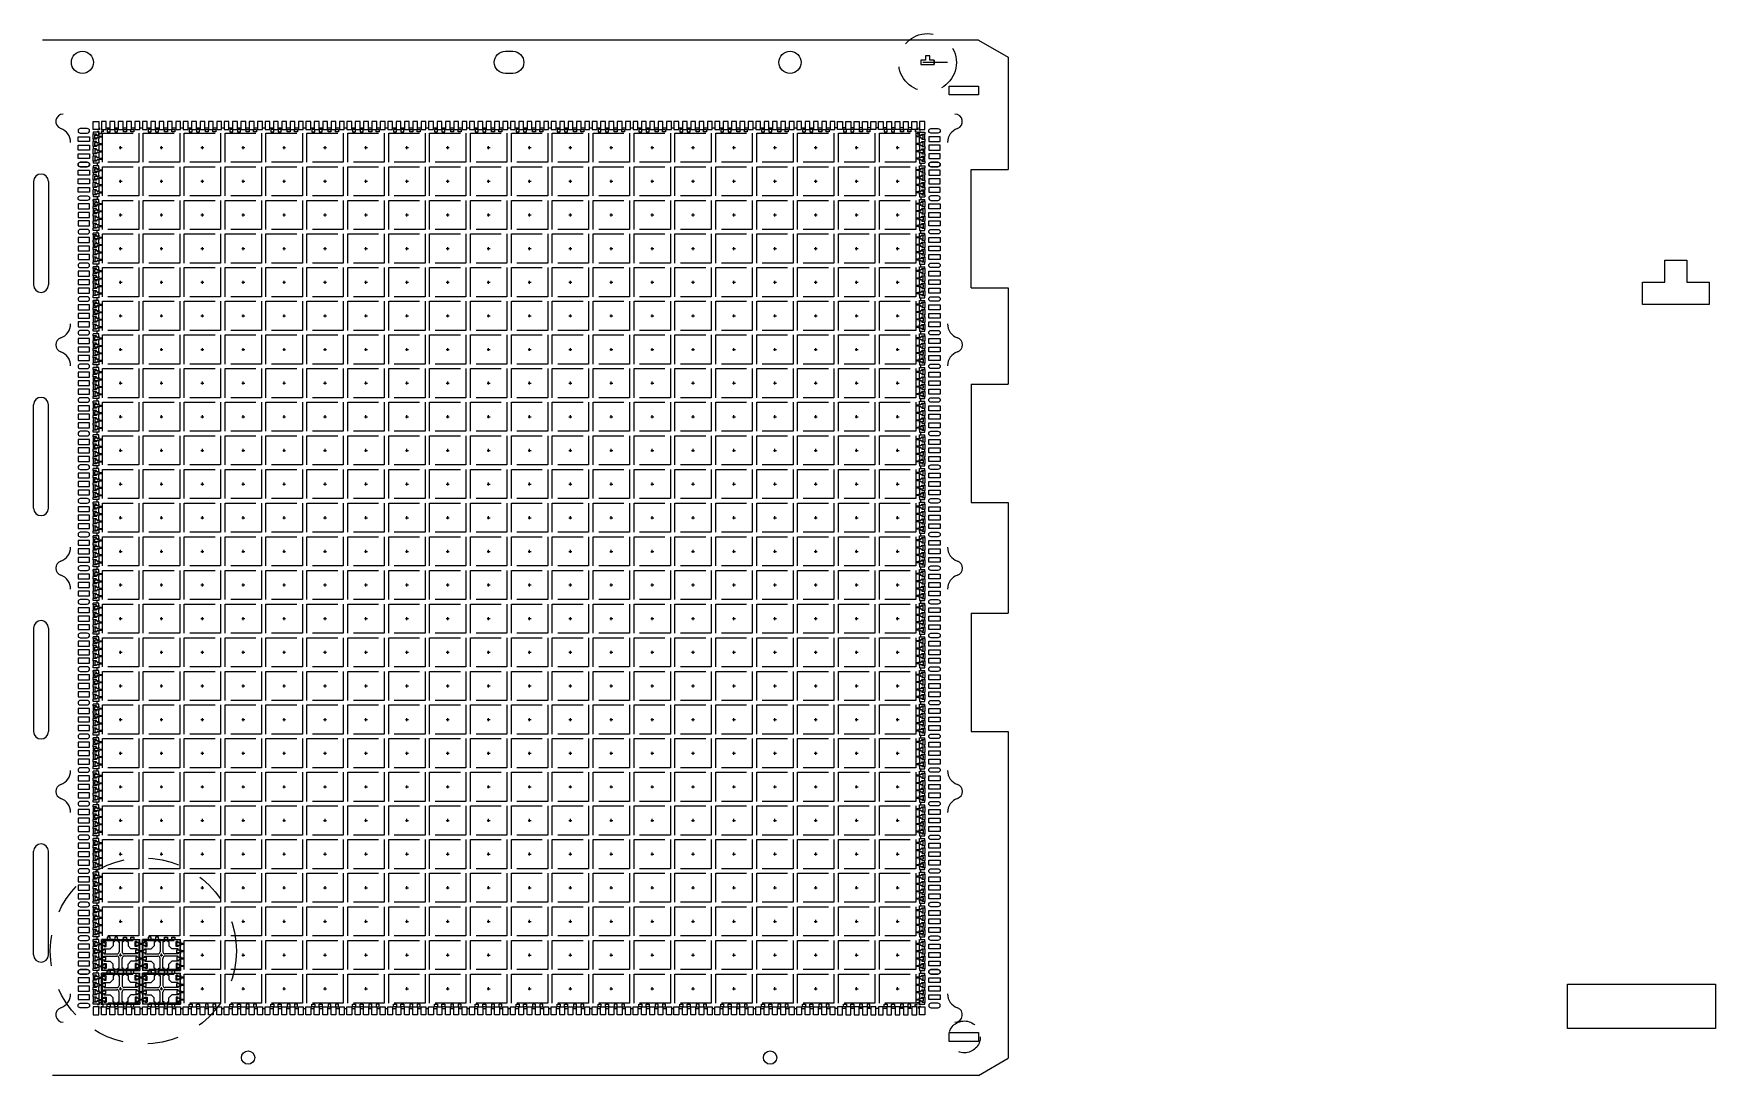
# Model space of a CAD drawing. Header units: millimetres. Extents: x -1.93 to 4.89, y -2.06 to 2.17.
import ezdxf

# ---------------------------------------------------------------- set-up
doc = ezdxf.new("R2010")
doc.units = ezdxf.units.MM
doc.header["$LTSCALE"] = 0.5
for name, pattern in [('CENTER', [50.8, 31.75, -6.35, 6.35, -6.35]), ('HIDDEN', [0.375, 0.25, -0.125]), ('PHANTOM', [2.5, 1.25, -0.25, 0.25, -0.25, 0.25, -0.25])]:
    doc.linetypes.add(name, pattern=pattern)
for name, color, linetype in [('1D', 4, 'Continuous'), ('BTM', 7, 'HIDDEN'), ('CEN', 2, 'CENTER'), ('DIM', 3, 'Continuous'), ('PKG', 1, 'PHANTOM')]:
    doc.layers.add(name, color=color, linetype=linetype)

# ---------------------------------------------------------------- blocks, each defined once
blk = doc.blocks.new('*U0')
at = {"layer": 'CEN', "ltscale": 0.005}
for p, q in [((-0.006, 0), (0.006, 0)), ((0, -0.006), (0, 0.006))]:
    blk.add_line(p, q, dxfattribs=at)
at = {"layer": 'PKG', "color": 1, "linetype": 'HIDDEN'}
blk.add_lwpolyline([(-0.0738, -0.0591), (-0.0738, 0.0591), (0.0738, 0.0591), (0.0738, -0.0591)], close=True, dxfattribs=at)
blk = doc.blocks.new('*U1')
at = {"layer": 'CEN', "color": 0, "linetype": 'ByBlock', "lineweight": -2, "transparency": 16777216}
for p in [(0, 3.4125), (0.1659, 3.4125), (0.3318, 3.4125), (0.4977, 3.4125), (0.6636, 3.4125), (0.8295, 3.4125), (0.9954, 3.4125), (1.1613, 3.4125), (1.3272, 3.4125), (1.4931, 3.4125), (1.659, 3.4125), (1.8249, 3.4125), (1.9908, 3.4125), (2.1567, 3.4125), (2.3226, 3.4125), (2.4885, 3.4125), (2.6544, 3.4125), (2.8203, 3.4125), (2.9862, 3.4125), (3.1521, 3.4125), (0, 3.276), (0.1659, 3.276), (0.3318, 3.276), (0.4977, 3.276), (0.6636, 3.276), (0.8295, 3.276), (0.9954, 3.276), (1.1613, 3.276), (1.3272, 3.276), (1.4931, 3.276), (1.659, 3.276), (1.8249, 3.276), (1.9908, 3.276), (2.1567, 3.276), (2.3226, 3.276), (2.4885, 3.276), (2.6544, 3.276), (2.8203, 3.276), (2.9862, 3.276), (3.1521, 3.276), (0, 3.1395), (0.1659, 3.1395), (0.3318, 3.1395), (0.4977, 3.1395), (0.6636, 3.1395), (0.8295, 3.1395), (0.9954, 3.1395), (1.1613, 3.1395), (1.3272, 3.1395), (1.4931, 3.1395), (1.659, 3.1395), (1.8249, 3.1395), (1.9908, 3.1395), (2.1567, 3.1395), (2.3226, 3.1395), (2.4885, 3.1395), (2.6544, 3.1395), (2.8203, 3.1395), (2.9862, 3.1395), (3.1521, 3.1395), (0, 3.003), (0.1659, 3.003), (0.3318, 3.003), (0.4977, 3.003), (0.6636, 3.003), (0.8295, 3.003), (0.9954, 3.003), (1.1613, 3.003), (1.3272, 3.003), (1.4931, 3.003), (1.659, 3.003), (1.8249, 3.003), (1.9908, 3.003), (2.1567, 3.003), (2.3226, 3.003), (2.4885, 3.003), (2.6544, 3.003), (2.8203, 3.003), (2.9862, 3.003), (3.1521, 3.003), (0, 2.8665), (0.1659, 2.8665), (0.3318, 2.8665), (0.4977, 2.8665), (0.6636, 2.8665), (0.8295, 2.8665), (0.9954, 2.8665), (1.1613, 2.8665), (1.3272, 2.8665), (1.4931, 2.8665), (1.659, 2.8665), (1.8249, 2.8665), (1.9908, 2.8665), (2.1567, 2.8665), (2.3226, 2.8665), (2.4885, 2.8665), (2.6544, 2.8665), (2.8203, 2.8665), (2.9862, 2.8665), (3.1521, 2.8665), (0, 2.73), (0.1659, 2.73), (0.3318, 2.73), (0.4977, 2.73), (0.6636, 2.73), (0.8295, 2.73), (0.9954, 2.73), (1.1613, 2.73), (1.3272, 2.73), (1.4931, 2.73), (1.659, 2.73), (1.8249, 2.73), (1.9908, 2.73), (2.1567, 2.73), (2.3226, 2.73), (2.4885, 2.73), (2.6544, 2.73), (2.8203, 2.73), (2.9862, 2.73), (3.1521, 2.73), (0, 2.5935), (0.1659, 2.5935), (0.3318, 2.5935), (0.4977, 2.5935), (0.6636, 2.5935), (0.8295, 2.5935), (0.9954, 2.5935), (1.1613, 2.5935), (1.3272, 2.5935), (1.4931, 2.5935), (1.659, 2.5935), (1.8249, 2.5935), (1.9908, 2.5935), (2.1567, 2.5935), (2.3226, 2.5935), (2.4885, 2.5935), (2.6544, 2.5935), (2.8203, 2.5935), (2.9862, 2.5935), (3.1521, 2.5935), (0, 2.457), (0.1659, 2.457), (0.3318, 2.457), (0.4977, 2.457), (0.6636, 2.457), (0.8295, 2.457), (0.9954, 2.457), (1.1613, 2.457), (1.3272, 2.457), (1.4931, 2.457), (1.659, 2.457), (1.8249, 2.457), (1.9908, 2.457), (2.1567, 2.457), (2.3226, 2.457), (2.4885, 2.457), (2.6544, 2.457), (2.8203, 2.457), (2.9862, 2.457), (3.1521, 2.457), (0, 2.3205), (0.1659, 2.3205), (0.3318, 2.3205), (0.4977, 2.3205), (0.6636, 2.3205), (0.8295, 2.3205), (0.9954, 2.3205), (1.1613, 2.3205), (1.3272, 2.3205), (1.4931, 2.3205), (1.659, 2.3205), (1.8249, 2.3205), (1.9908, 2.3205), (2.1567, 2.3205), (2.3226, 2.3205), (2.4885, 2.3205), (2.6544, 2.3205), (2.8203, 2.3205), (2.9862, 2.3205), (3.1521, 2.3205), (0, 2.184), (0.1659, 2.184), (0.3318, 2.184), (0.4977, 2.184), (0.6636, 2.184), (0.8295, 2.184), (0.9954, 2.184), (1.1613, 2.184), (1.3272, 2.184), (1.4931, 2.184), (1.659, 2.184), (1.8249, 2.184), (1.9908, 2.184), (2.1567, 2.184), (2.3226, 2.184), (2.4885, 2.184), (2.6544, 2.184), (2.8203, 2.184), (2.9862, 2.184), (3.1521, 2.184), (0, 2.0475), (0.1659, 2.0475), (0.3318, 2.0475), (0.4977, 2.0475), (0.6636, 2.0475), (0.8295, 2.0475), (0.9954, 2.0475), (1.1613, 2.0475), (1.3272, 2.0475), (1.4931, 2.0475), (1.659, 2.0475), (1.8249, 2.0475), (1.9908, 2.0475), (2.1567, 2.0475), (2.3226, 2.0475), (2.4885, 2.0475), (2.6544, 2.0475), (2.8203, 2.0475), (2.9862, 2.0475), (3.1521, 2.0475), (0, 1.911), (0.1659, 1.911), (0.3318, 1.911), (0.4977, 1.911), (0.6636, 1.911), (0.8295, 1.911), (0.9954, 1.911), (1.1613, 1.911), (1.3272, 1.911), (1.4931, 1.911), (1.659, 1.911), (1.8249, 1.911), (1.9908, 1.911), (2.1567, 1.911), (2.3226, 1.911), (2.4885, 1.911), (2.6544, 1.911), (2.8203, 1.911), (2.9862, 1.911), (3.1521, 1.911), (0, 1.7745), (0.1659, 1.7745), (0.3318, 1.7745), (0.4977, 1.7745), (0.6636, 1.7745), (0.8295, 1.7745), (0.9954, 1.7745), (1.1613, 1.7745), (1.3272, 1.7745), (1.4931, 1.7745), (1.659, 1.7745), (1.8249, 1.7745), (1.9908, 1.7745), (2.1567, 1.7745), (2.3226, 1.7745), (2.4885, 1.7745), (2.6544, 1.7745), (2.8203, 1.7745), (2.9862, 1.7745), (3.1521, 1.7745), (0, 1.638), (0.1659, 1.638), (0.3318, 1.638), (0.4977, 1.638), (0.6636, 1.638), (0.8295, 1.638), (0.9954, 1.638), (1.1613, 1.638), (1.3272, 1.638), (1.4931, 1.638), (1.659, 1.638), (1.8249, 1.638), (1.9908, 1.638), (2.1567, 1.638), (2.3226, 1.638), (2.4885, 1.638), (2.6544, 1.638), (2.8203, 1.638), (2.9862, 1.638), (3.1521, 1.638), (0, 1.5015), (0.1659, 1.5015), (0.3318, 1.5015), (0.4977, 1.5015), (0.6636, 1.5015), (0.8295, 1.5015), (0.9954, 1.5015), (1.1613, 1.5015), (1.3272, 1.5015), (1.4931, 1.5015), (1.659, 1.5015), (1.8249, 1.5015), (1.9908, 1.5015), (2.1567, 1.5015), (2.3226, 1.5015), (2.4885, 1.5015), (2.6544, 1.5015), (2.8203, 1.5015), (2.9862, 1.5015), (3.1521, 1.5015), (0, 1.365), (0.1659, 1.365), (0.3318, 1.365), (0.4977, 1.365), (0.6636, 1.365), (0.8295, 1.365), (0.9954, 1.365), (1.1613, 1.365), (1.3272, 1.365), (1.4931, 1.365), (1.659, 1.365), (1.8249, 1.365), (1.9908, 1.365), (2.1567, 1.365), (2.3226, 1.365), (2.4885, 1.365), (2.6544, 1.365), (2.8203, 1.365), (2.9862, 1.365), (3.1521, 1.365), (0, 1.2285), (0.1659, 1.2285), (0.3318, 1.2285), (0.4977, 1.2285), (0.6636, 1.2285), (0.8295, 1.2285), (0.9954, 1.2285), (1.1613, 1.2285), (1.3272, 1.2285), (1.4931, 1.2285), (1.659, 1.2285), (1.8249, 1.2285), (1.9908, 1.2285), (2.1567, 1.2285), (2.3226, 1.2285), (2.4885, 1.2285), (2.6544, 1.2285), (2.8203, 1.2285), (2.9862, 1.2285), (3.1521, 1.2285), (0, 1.092), (0.1659, 1.092), (0.3318, 1.092), (0.4977, 1.092), (0.6636, 1.092), (0.8295, 1.092), (0.9954, 1.092), (1.1613, 1.092), (1.3272, 1.092), (1.4931, 1.092), (1.659, 1.092), (1.8249, 1.092), (1.9908, 1.092), (2.1567, 1.092), (2.3226, 1.092), (2.4885, 1.092), (2.6544, 1.092), (2.8203, 1.092), (2.9862, 1.092), (3.1521, 1.092), (0, 0.9555), (0.1659, 0.9555), (0.3318, 0.9555), (0.4977, 0.9555), (0.6636, 0.9555), (0.8295, 0.9555), (0.9954, 0.9555), (1.1613, 0.9555), (1.3272, 0.9555), (1.4931, 0.9555), (1.659, 0.9555), (1.8249, 0.9555), (1.9908, 0.9555), (2.1567, 0.9555), (2.3226, 0.9555), (2.4885, 0.9555), (2.6544, 0.9555), (2.8203, 0.9555), (2.9862, 0.9555), (3.1521, 0.9555), (0, 0.819), (0.1659, 0.819), (0.3318, 0.819), (0.4977, 0.819), (0.6636, 0.819), (0.8295, 0.819), (0.9954, 0.819), (1.1613, 0.819), (1.3272, 0.819), (1.4931, 0.819), (1.659, 0.819), (1.8249, 0.819), (1.9908, 0.819), (2.1567, 0.819), (2.3226, 0.819), (2.4885, 0.819), (2.6544, 0.819), (2.8203, 0.819), (2.9862, 0.819), (3.1521, 0.819), (0, 0.6825), (0.1659, 0.6825), (0.3318, 0.6825), (0.4977, 0.6825), (0.6636, 0.6825), (0.8295, 0.6825), (0.9954, 0.6825), (1.1613, 0.6825), (1.3272, 0.6825), (1.4931, 0.6825), (1.659, 0.6825), (1.8249, 0.6825), (1.9908, 0.6825), (2.1567, 0.6825), (2.3226, 0.6825), (2.4885, 0.6825), (2.6544, 0.6825), (2.8203, 0.6825), (2.9862, 0.6825), (3.1521, 0.6825), (0, 0.546), (0.1659, 0.546), (0.3318, 0.546), (0.4977, 0.546), (0.6636, 0.546), (0.8295, 0.546), (0.9954, 0.546), (1.1613, 0.546), (1.3272, 0.546), (1.4931, 0.546), (1.659, 0.546), (1.8249, 0.546), (1.9908, 0.546), (2.1567, 0.546), (2.3226, 0.546), (2.4885, 0.546), (2.6544, 0.546), (2.8203, 0.546), (2.9862, 0.546), (3.1521, 0.546), (0, 0.4095), (0.1659, 0.4095), (0.3318, 0.4095), (0.4977, 0.4095), (0.6636, 0.4095), (0.8295, 0.4095), (0.9954, 0.4095), (1.1613, 0.4095), (1.3272, 0.4095), (1.4931, 0.4095), (1.659, 0.4095), (1.8249, 0.4095), (1.9908, 0.4095), (2.1567, 0.4095), (2.3226, 0.4095), (2.4885, 0.4095), (2.6544, 0.4095), (2.8203, 0.4095), (2.9862, 0.4095), (3.1521, 0.4095), (0, 0.273), (0.1659, 0.273), (0.3318, 0.273), (0.4977, 0.273), (0.6636, 0.273), (0.8295, 0.273), (0.9954, 0.273), (1.1613, 0.273), (1.3272, 0.273), (1.4931, 0.273), (1.659, 0.273), (1.8249, 0.273), (1.9908, 0.273), (2.1567, 0.273), (2.3226, 0.273), (2.4885, 0.273), (2.6544, 0.273), (2.8203, 0.273), (2.9862, 0.273), (3.1521, 0.273), (0, 0.1365), (0.1659, 0.1365), (0.3318, 0.1365), (0.4977, 0.1365), (0.6636, 0.1365), (0.8295, 0.1365), (0.9954, 0.1365), (1.1613, 0.1365), (1.3272, 0.1365), (1.4931, 0.1365), (1.659, 0.1365), (1.8249, 0.1365), (1.9908, 0.1365), (2.1567, 0.1365), (2.3226, 0.1365), (2.4885, 0.1365), (2.6544, 0.1365), (2.8203, 0.1365), (2.9862, 0.1365), (3.1521, 0.1365), (0, 0), (0.1659, 0), (0.3318, 0), (0.4977, 0), (0.6636, 0), (0.8295, 0), (0.9954, 0), (1.1613, 0), (1.3272, 0), (1.4931, 0), (1.659, 0), (1.8249, 0), (1.9908, 0), (2.1567, 0), (2.3226, 0), (2.4885, 0), (2.6544, 0), (2.8203, 0), (2.9862, 0), (3.1521, 0)]:
    blk.add_blockref('*U0', p, dxfattribs=at)

msp = doc.modelspace()

# ---------------------------------------------------------------- linework, layer by layer
for p, q in [((1.9048, 2.142), (-1.8932, 2.142)), ((1.9048, 2.142), (2.0248, 2.0727)), ((2.0248, 2.0727), (2.0248, 1.617)), ((-1.929, 1.569), (-1.929, 1.149)), ((-1.869, 1.569), (-1.869, 1.149)), ((2.0248, 1.137), (2.0248, 0.747)), ((-1.929, 0.243), (-1.929, 0.663)), ((-1.869, 0.243), (-1.869, 0.663)), ((2.0248, 0.267), (2.0248, -0.183)), ((-1.929, -0.243), (-1.929, -0.663)), ((-1.869, -0.243), (-1.869, -0.663)), ((2.0248, -0.663), (2.0248, -1.9887)), ((-1.929, -1.569), (-1.929, -1.149)), ((-1.869, -1.569), (-1.869, -1.149)), ((1.9048, -2.058), (2.0248, -1.9887)), ((1.9048, -2.058), (-1.8527, -2.058))]:
    msp.add_line(p, q)
at = {"color": 1, "linetype": 'CENTER', "ltscale": 0.001}
msp.add_line((1.7783, 2.052), (1.6358, 2.052), dxfattribs=at)
at = {"ltscale": 0.1}
msp.add_line((1.7248, 2.0599), (1.7248, 2.0441), dxfattribs=at)
at = {"ltscale": 0.03}
for p, q in [((-1.6874, 1.7691), (-1.6874, 1.7605)), ((-1.6644, 1.7691), (-1.6874, 1.7691)), ((-1.6742, 1.7605), (-1.6874, 1.7605)), ((-1.6742, 1.7407), (-1.6874, 1.7407)), ((-1.6874, 1.7407), (-1.6874, 1.7317)), ((-1.6742, 1.7317), (-1.6874, 1.7317)), ((-1.6742, 1.7107), (-1.6874, 1.7107)), ((-1.6874, 1.7107), (-1.6874, 1.7017)), ((-1.6742, 1.7572), (-1.6742, 1.7605)), ((-1.6742, 1.7572), (-1.6727, 1.7572)), ((-1.6742, 1.7452), (-1.6742, 1.7407)), ((-1.6727, 1.7452), (-1.6742, 1.7452)), ((-1.6742, 1.7272), (-1.6742, 1.7317)), ((-1.6742, 1.7272), (-1.6727, 1.7272)), ((-1.6727, 1.7152), (-1.6742, 1.7152)), ((-1.6742, 1.7152), (-1.6742, 1.7107)), ((-1.6727, 1.7572), (-1.6697, 1.7563)), ((-1.6727, 1.7452), (-1.6697, 1.7461)), ((-1.6727, 1.7272), (-1.6697, 1.7263)), ((-1.6727, 1.7152), (-1.6697, 1.7161)), ((-1.6644, 1.7563), (-1.6697, 1.7563)), ((-1.6644, 1.7461), (-1.6697, 1.7461)), ((-1.6644, 1.7461), (-1.6697, 1.7461)), ((-1.6644, 1.7263), (-1.6697, 1.7263)), ((-1.6644, 1.7161), (-1.6697, 1.7161)), ((-1.6644, 1.7563), (-1.6697, 1.7563)), ((-1.6644, 1.7604), (-1.6644, 1.7691)), ((-1.6644, 1.7304), (-1.6644, 1.7421)), ((-1.6644, 1.7121), (-1.6644, 1.7004)), ((1.6644, 1.7604), (1.6644, 1.7691)), ((1.6644, 1.7691), (1.6873, 1.7691)), ((1.6644, 1.7563), (1.6696, 1.7563)), ((1.6644, 1.7563), (1.6696, 1.7563)), ((1.6644, 1.7461), (1.6696, 1.7461)), ((1.6644, 1.7461), (1.6696, 1.7461)), ((1.6644, 1.7304), (1.6644, 1.7421)), ((1.6644, 1.7263), (1.6696, 1.7263)), ((1.6644, 1.7161), (1.6696, 1.7161)), ((1.6644, 1.7121), (1.6644, 1.7004)), ((1.6726, 1.7152), (1.6696, 1.7161)), ((1.6726, 1.7572), (1.6696, 1.7563)), ((1.6726, 1.7452), (1.6696, 1.7461)), ((1.6726, 1.7272), (1.6696, 1.7263)), ((1.6741, 1.7572), (1.6726, 1.7572)), ((1.6726, 1.7452), (1.6741, 1.7452)), ((1.6741, 1.7272), (1.6726, 1.7272)), ((1.6726, 1.7152), (1.6741, 1.7152)), ((1.6741, 1.7572), (1.6741, 1.7605)), ((1.6741, 1.7605), (1.6873, 1.7605)), ((1.6741, 1.7452), (1.6741, 1.7407)), ((1.6741, 1.7407), (1.6873, 1.7407)), ((1.6741, 1.7272), (1.6741, 1.7317)), ((1.6741, 1.7317), (1.6873, 1.7317)), ((1.6741, 1.7152), (1.6741, 1.7107)), ((1.6741, 1.7107), (1.6873, 1.7107)), ((1.6873, 1.7691), (1.6873, 1.7605)), ((1.6873, 1.7407), (1.6873, 1.7317)), ((1.6873, 1.7107), (1.6873, 1.7017)), ((-1.6742, 1.7017), (-1.6874, 1.7017)), ((-1.6742, 1.6807), (-1.6874, 1.6807)), ((-1.6874, 1.6807), (-1.6874, 1.6717)), ((-1.6742, 1.6717), (-1.6874, 1.6717)), ((-1.6742, 1.6507), (-1.6874, 1.6507)), ((-1.6874, 1.6507), (-1.6874, 1.6434)), ((-1.6644, 1.6434), (-1.6874, 1.6434)), ((-1.6727, 1.6972), (-1.6742, 1.6972)), ((-1.6727, 1.6672), (-1.6742, 1.6672)), ((-1.6742, 1.6972), (-1.6742, 1.7017)), ((-1.6742, 1.6852), (-1.6727, 1.6852)), ((-1.6742, 1.6852), (-1.6742, 1.6807)), ((-1.6742, 1.6672), (-1.6742, 1.6717)), ((-1.6742, 1.6552), (-1.6727, 1.6552)), ((-1.6742, 1.6552), (-1.6742, 1.6507)), ((-1.6727, 1.6972), (-1.6697, 1.6963)), ((-1.6727, 1.6672), (-1.6697, 1.6663)), ((-1.6727, 1.6852), (-1.6697, 1.6861)), ((-1.6727, 1.6552), (-1.6697, 1.6561)), ((-1.6644, 1.6963), (-1.6697, 1.6963)), ((-1.6644, 1.6663), (-1.6697, 1.6663)), ((-1.6644, 1.6861), (-1.6697, 1.6861)), ((-1.6644, 1.6561), (-1.6697, 1.6561)), ((-1.6644, 1.6821), (-1.6644, 1.6704)), ((-1.6644, 1.6521), (-1.6644, 1.6434)), ((1.6644, 1.6963), (1.6696, 1.6963)), ((1.6644, 1.6861), (1.6696, 1.6861)), ((1.6644, 1.6821), (1.6644, 1.6704)), ((1.6644, 1.6663), (1.6696, 1.6663)), ((1.6644, 1.6561), (1.6696, 1.6561)), ((1.6644, 1.6521), (1.6644, 1.6434)), ((1.6644, 1.6434), (1.6873, 1.6434)), ((1.6726, 1.6972), (1.6696, 1.6963)), ((1.6726, 1.6852), (1.6696, 1.6861)), ((1.6726, 1.6672), (1.6696, 1.6663)), ((1.6726, 1.6552), (1.6696, 1.6561)), ((1.6726, 1.6972), (1.6741, 1.6972)), ((1.6741, 1.6852), (1.6726, 1.6852)), ((1.6726, 1.6672), (1.6741, 1.6672)), ((1.6741, 1.6552), (1.6726, 1.6552)), ((1.6741, 1.6972), (1.6741, 1.7017)), ((1.6741, 1.7017), (1.6873, 1.7017)), ((1.6741, 1.6852), (1.6741, 1.6807)), ((1.6741, 1.6807), (1.6873, 1.6807)), ((1.6741, 1.6672), (1.6741, 1.6717)), ((1.6741, 1.6717), (1.6873, 1.6717)), ((1.6741, 1.6552), (1.6741, 1.6507)), ((1.6741, 1.6507), (1.6873, 1.6507)), ((1.6873, 1.6807), (1.6873, 1.6717)), ((1.6873, 1.6507), (1.6873, 1.6434)), ((-1.6874, 1.6326), (-1.6874, 1.624)), ((-1.6644, 1.6326), (-1.6874, 1.6326)), ((-1.6742, 1.624), (-1.6874, 1.624)), ((-1.6742, 1.6042), (-1.6874, 1.6042)), ((-1.6874, 1.6042), (-1.6874, 1.5952)), ((-1.6742, 1.5952), (-1.6874, 1.5952)), ((-1.6742, 1.5742), (-1.6874, 1.5742)), ((-1.6874, 1.5742), (-1.6874, 1.5652)), ((-1.6742, 1.6207), (-1.6742, 1.624)), ((-1.6742, 1.6207), (-1.6727, 1.6207)), ((-1.6742, 1.6087), (-1.6742, 1.6042)), ((-1.6727, 1.6087), (-1.6742, 1.6087)), ((-1.6742, 1.5907), (-1.6742, 1.5952)), ((-1.6742, 1.5907), (-1.6727, 1.5907)), ((-1.6727, 1.5787), (-1.6742, 1.5787)), ((-1.6742, 1.5787), (-1.6742, 1.5742)), ((-1.6727, 1.6207), (-1.6697, 1.6198)), ((-1.6727, 1.6087), (-1.6697, 1.6096)), ((-1.6727, 1.5907), (-1.6697, 1.5898)), ((-1.6727, 1.5787), (-1.6697, 1.5796)), ((-1.6644, 1.6198), (-1.6697, 1.6198)), ((-1.6644, 1.6096), (-1.6697, 1.6096)), ((-1.6644, 1.6096), (-1.6697, 1.6096)), ((-1.6644, 1.5898), (-1.6697, 1.5898)), ((-1.6644, 1.5796), (-1.6697, 1.5796)), ((-1.6644, 1.6198), (-1.6697, 1.6198)), ((-1.6644, 1.6239), (-1.6644, 1.6326)), ((-1.6644, 1.5939), (-1.6644, 1.6056)), ((-1.6644, 1.5756), (-1.6644, 1.5639)), ((1.6644, 1.6239), (1.6644, 1.6326)), ((1.6644, 1.6326), (1.6873, 1.6326)), ((1.6644, 1.6198), (1.6696, 1.6198)), ((1.6644, 1.6198), (1.6696, 1.6198)), ((1.6644, 1.6096), (1.6696, 1.6096)), ((1.6644, 1.6096), (1.6696, 1.6096)), ((1.6644, 1.5939), (1.6644, 1.6056)), ((1.6644, 1.5898), (1.6696, 1.5898)), ((1.6644, 1.5796), (1.6696, 1.5796)), ((1.6644, 1.5756), (1.6644, 1.5639)), ((1.6726, 1.5787), (1.6696, 1.5796)), ((1.6726, 1.6207), (1.6696, 1.6198)), ((1.6726, 1.6087), (1.6696, 1.6096)), ((1.6726, 1.5907), (1.6696, 1.5898)), ((1.6741, 1.6207), (1.6726, 1.6207)), ((1.6726, 1.6087), (1.6741, 1.6087)), ((1.6741, 1.5907), (1.6726, 1.5907)), ((1.6726, 1.5787), (1.6741, 1.5787)), ((1.6741, 1.6207), (1.6741, 1.624)), ((1.6741, 1.624), (1.6873, 1.624)), ((1.6741, 1.6087), (1.6741, 1.6042)), ((1.6741, 1.6042), (1.6873, 1.6042)), ((1.6741, 1.5907), (1.6741, 1.5952)), ((1.6741, 1.5952), (1.6873, 1.5952)), ((1.6741, 1.5787), (1.6741, 1.5742)), ((1.6741, 1.5742), (1.6873, 1.5742)), ((1.6873, 1.6326), (1.6873, 1.624)), ((1.6873, 1.6042), (1.6873, 1.5952)), ((1.6873, 1.5742), (1.6873, 1.5652)), ((-1.6742, 1.5652), (-1.6874, 1.5652)), ((-1.6742, 1.5442), (-1.6874, 1.5442)), ((-1.6874, 1.5442), (-1.6874, 1.5352)), ((-1.6742, 1.5352), (-1.6874, 1.5352)), ((-1.6742, 1.5142), (-1.6874, 1.5142)), ((-1.6874, 1.5142), (-1.6874, 1.5069)), ((-1.6644, 1.5069), (-1.6874, 1.5069)), ((-1.6727, 1.5607), (-1.6742, 1.5607)), ((-1.6727, 1.5307), (-1.6742, 1.5307)), ((-1.6742, 1.5607), (-1.6742, 1.5652)), ((-1.6742, 1.5487), (-1.6727, 1.5487)), ((-1.6742, 1.5487), (-1.6742, 1.5442)), ((-1.6742, 1.5307), (-1.6742, 1.5352)), ((-1.6742, 1.5187), (-1.6727, 1.5187)), ((-1.6742, 1.5187), (-1.6742, 1.5142)), ((-1.6727, 1.5607), (-1.6697, 1.5598)), ((-1.6727, 1.5307), (-1.6697, 1.5298)), ((-1.6727, 1.5487), (-1.6697, 1.5496)), ((-1.6727, 1.5187), (-1.6697, 1.5196)), ((-1.6644, 1.5598), (-1.6697, 1.5598)), ((-1.6644, 1.5298), (-1.6697, 1.5298)), ((-1.6644, 1.5496), (-1.6697, 1.5496)), ((-1.6644, 1.5196), (-1.6697, 1.5196)), ((-1.6644, 1.5456), (-1.6644, 1.5339)), ((-1.6644, 1.5156), (-1.6644, 1.5069)), ((1.6644, 1.5598), (1.6696, 1.5598)), ((1.6644, 1.5496), (1.6696, 1.5496)), ((1.6644, 1.5456), (1.6644, 1.5339)), ((1.6644, 1.5298), (1.6696, 1.5298)), ((1.6644, 1.5196), (1.6696, 1.5196)), ((1.6644, 1.5156), (1.6644, 1.5069)), ((1.6644, 1.5069), (1.6873, 1.5069)), ((1.6726, 1.5607), (1.6696, 1.5598)), ((1.6726, 1.5487), (1.6696, 1.5496)), ((1.6726, 1.5307), (1.6696, 1.5298)), ((1.6726, 1.5187), (1.6696, 1.5196)), ((1.6726, 1.5607), (1.6741, 1.5607)), ((1.6741, 1.5487), (1.6726, 1.5487)), ((1.6726, 1.5307), (1.6741, 1.5307)), ((1.6741, 1.5187), (1.6726, 1.5187)), ((1.6741, 1.5607), (1.6741, 1.5652)), ((1.6741, 1.5652), (1.6873, 1.5652)), ((1.6741, 1.5487), (1.6741, 1.5442)), ((1.6741, 1.5442), (1.6873, 1.5442)), ((1.6741, 1.5307), (1.6741, 1.5352)), ((1.6741, 1.5352), (1.6873, 1.5352)), ((1.6741, 1.5187), (1.6741, 1.5142)), ((1.6741, 1.5142), (1.6873, 1.5142)), ((1.6873, 1.5442), (1.6873, 1.5352)), ((1.6873, 1.5142), (1.6873, 1.5069)), ((-1.6644, 1.4961), (-1.6874, 1.4961)), ((-1.6874, 1.4887), (-1.6874, 1.4961)), ((-1.6742, 1.4887), (-1.6874, 1.4887)), ((-1.6742, 1.4677), (-1.6874, 1.4677)), ((-1.6874, 1.4587), (-1.6874, 1.4677)), ((-1.6742, 1.4587), (-1.6874, 1.4587)), ((-1.6742, 1.4377), (-1.6874, 1.4377)), ((-1.6874, 1.4287), (-1.6874, 1.4377)), ((-1.6727, 1.4722), (-1.6742, 1.4722)), ((-1.6727, 1.4422), (-1.6742, 1.4422)), ((-1.6742, 1.4842), (-1.6742, 1.4887)), ((-1.6742, 1.4842), (-1.6727, 1.4842)), ((-1.6742, 1.4722), (-1.6742, 1.4677)), ((-1.6742, 1.4542), (-1.6742, 1.4587)), ((-1.6742, 1.4542), (-1.6727, 1.4542)), ((-1.6742, 1.4422), (-1.6742, 1.4377)), ((-1.6727, 1.4722), (-1.6697, 1.4731)), ((-1.6727, 1.4422), (-1.6697, 1.4431)), ((-1.6727, 1.4842), (-1.6697, 1.4833)), ((-1.6727, 1.4542), (-1.6697, 1.4533)), ((-1.6644, 1.4731), (-1.6697, 1.4731)), ((-1.6644, 1.4431), (-1.6697, 1.4431)), ((-1.6644, 1.4833), (-1.6697, 1.4833)), ((-1.6644, 1.4533), (-1.6697, 1.4533)), ((-1.6644, 1.4874), (-1.6644, 1.4961)), ((-1.6644, 1.4574), (-1.6644, 1.4691)), ((-1.6644, 1.4274), (-1.6644, 1.4391)), ((1.6644, 1.4874), (1.6644, 1.4961)), ((1.6644, 1.4961), (1.6873, 1.4961)), ((1.6644, 1.4833), (1.6696, 1.4833)), ((1.6644, 1.4731), (1.6696, 1.4731)), ((1.6644, 1.4574), (1.6644, 1.4691)), ((1.6644, 1.4533), (1.6696, 1.4533)), ((1.6644, 1.4431), (1.6696, 1.4431)), ((1.6644, 1.4274), (1.6644, 1.4391)), ((1.6726, 1.4842), (1.6696, 1.4833)), ((1.6726, 1.4722), (1.6696, 1.4731)), ((1.6726, 1.4542), (1.6696, 1.4533)), ((1.6726, 1.4422), (1.6696, 1.4431)), ((1.6741, 1.4842), (1.6726, 1.4842)), ((1.6726, 1.4722), (1.6741, 1.4722)), ((1.6741, 1.4542), (1.6726, 1.4542)), ((1.6726, 1.4422), (1.6741, 1.4422)), ((1.6741, 1.4842), (1.6741, 1.4887)), ((1.6741, 1.4887), (1.6873, 1.4887)), ((1.6741, 1.4722), (1.6741, 1.4677)), ((1.6741, 1.4677), (1.6873, 1.4677)), ((1.6741, 1.4542), (1.6741, 1.4587)), ((1.6741, 1.4587), (1.6873, 1.4587)), ((1.6741, 1.4422), (1.6741, 1.4377)), ((1.6741, 1.4377), (1.6873, 1.4377)), ((1.6873, 1.4887), (1.6873, 1.4961)), ((1.6873, 1.4587), (1.6873, 1.4677)), ((1.6873, 1.4287), (1.6873, 1.4377)), ((-1.6742, 1.4287), (-1.6874, 1.4287)), ((-1.6742, 1.4077), (-1.6874, 1.4077)), ((-1.6874, 1.3987), (-1.6874, 1.4077)), ((-1.6742, 1.3987), (-1.6874, 1.3987)), ((-1.6742, 1.3789), (-1.6874, 1.3789)), ((-1.6874, 1.3704), (-1.6874, 1.3789)), ((-1.6644, 1.3704), (-1.6874, 1.3704)), ((-1.6742, 1.4242), (-1.6742, 1.4287)), ((-1.6727, 1.4242), (-1.6742, 1.4242)), ((-1.6742, 1.4122), (-1.6727, 1.4122)), ((-1.6742, 1.4122), (-1.6742, 1.4077)), ((-1.6742, 1.3942), (-1.6742, 1.3987)), ((-1.6727, 1.3942), (-1.6742, 1.3942)), ((-1.6742, 1.3822), (-1.6742, 1.3789)), ((-1.6742, 1.3822), (-1.6727, 1.3822)), ((-1.6727, 1.4242), (-1.6697, 1.4233)), ((-1.6727, 1.4122), (-1.6697, 1.4131)), ((-1.6727, 1.3942), (-1.6697, 1.3933)), ((-1.6727, 1.3822), (-1.6697, 1.3831)), ((-1.6644, 1.4233), (-1.6697, 1.4233)), ((-1.6644, 1.4131), (-1.6697, 1.4131)), ((-1.6644, 1.3933), (-1.6697, 1.3933)), ((-1.6644, 1.3933), (-1.6697, 1.3933)), ((-1.6644, 1.3831), (-1.6697, 1.3831)), ((-1.6644, 1.3831), (-1.6697, 1.3831)), ((-1.6644, 1.4091), (-1.6644, 1.3974)), ((-1.6644, 1.3791), (-1.6644, 1.3704)), ((1.6644, 1.4233), (1.6696, 1.4233)), ((1.6644, 1.4131), (1.6696, 1.4131)), ((1.6644, 1.4091), (1.6644, 1.3974)), ((1.6644, 1.3933), (1.6696, 1.3933)), ((1.6644, 1.3933), (1.6696, 1.3933)), ((1.6644, 1.3831), (1.6696, 1.3831)), ((1.6644, 1.3831), (1.6696, 1.3831)), ((1.6644, 1.3791), (1.6644, 1.3704)), ((1.6644, 1.3704), (1.6873, 1.3704)), ((1.6726, 1.4242), (1.6696, 1.4233)), ((1.6726, 1.4122), (1.6696, 1.4131)), ((1.6726, 1.3942), (1.6696, 1.3933)), ((1.6726, 1.3822), (1.6696, 1.3831)), ((1.6726, 1.4242), (1.6741, 1.4242)), ((1.6741, 1.4122), (1.6726, 1.4122)), ((1.6726, 1.3942), (1.6741, 1.3942)), ((1.6741, 1.3822), (1.6726, 1.3822)), ((1.6741, 1.4242), (1.6741, 1.4287)), ((1.6741, 1.4287), (1.6873, 1.4287)), ((1.6741, 1.4122), (1.6741, 1.4077)), ((1.6741, 1.4077), (1.6873, 1.4077)), ((1.6741, 1.3942), (1.6741, 1.3987)), ((1.6741, 1.3987), (1.6873, 1.3987)), ((1.6741, 1.3822), (1.6741, 1.3789)), ((1.6741, 1.3789), (1.6873, 1.3789)), ((1.6873, 1.3987), (1.6873, 1.4077)), ((1.6873, 1.3704), (1.6873, 1.3789)), ((-1.6644, 1.3596), (-1.6874, 1.3596)), ((-1.6874, 1.3522), (-1.6874, 1.3596)), ((-1.6742, 1.3522), (-1.6874, 1.3522)), ((-1.6742, 1.3312), (-1.6874, 1.3312)), ((-1.6874, 1.3222), (-1.6874, 1.3312)), ((-1.6742, 1.3222), (-1.6874, 1.3222)), ((-1.6742, 1.3012), (-1.6874, 1.3012)), ((-1.6874, 1.2922), (-1.6874, 1.3012)), ((-1.6727, 1.3357), (-1.6742, 1.3357)), ((-1.6727, 1.3057), (-1.6742, 1.3057)), ((-1.6742, 1.3477), (-1.6742, 1.3522)), ((-1.6742, 1.3477), (-1.6727, 1.3477)), ((-1.6742, 1.3357), (-1.6742, 1.3312)), ((-1.6742, 1.3177), (-1.6742, 1.3222)), ((-1.6742, 1.3177), (-1.6727, 1.3177)), ((-1.6742, 1.3057), (-1.6742, 1.3012)), ((-1.6727, 1.3357), (-1.6697, 1.3366)), ((-1.6727, 1.3057), (-1.6697, 1.3066)), ((-1.6727, 1.3477), (-1.6697, 1.3468)), ((-1.6727, 1.3177), (-1.6697, 1.3168)), ((-1.6644, 1.3366), (-1.6697, 1.3366)), ((-1.6644, 1.3066), (-1.6697, 1.3066)), ((-1.6644, 1.3468), (-1.6697, 1.3468)), ((-1.6644, 1.3168), (-1.6697, 1.3168)), ((-1.6644, 1.3509), (-1.6644, 1.3596)), ((-1.6644, 1.3209), (-1.6644, 1.3326)), ((-1.6644, 1.2909), (-1.6644, 1.3026)), ((1.6644, 1.3509), (1.6644, 1.3596)), ((1.6644, 1.3596), (1.6873, 1.3596)), ((1.6644, 1.3468), (1.6696, 1.3468)), ((1.6644, 1.3366), (1.6696, 1.3366)), ((1.6644, 1.3209), (1.6644, 1.3326)), ((1.6644, 1.3168), (1.6696, 1.3168)), ((1.6644, 1.3066), (1.6696, 1.3066)), ((1.6644, 1.2909), (1.6644, 1.3026)), ((1.6726, 1.3477), (1.6696, 1.3468)), ((1.6726, 1.3357), (1.6696, 1.3366)), ((1.6726, 1.3177), (1.6696, 1.3168)), ((1.6726, 1.3057), (1.6696, 1.3066)), ((1.6741, 1.3477), (1.6726, 1.3477)), ((1.6726, 1.3357), (1.6741, 1.3357)), ((1.6741, 1.3177), (1.6726, 1.3177)), ((1.6726, 1.3057), (1.6741, 1.3057)), ((1.6741, 1.3477), (1.6741, 1.3522)), ((1.6741, 1.3522), (1.6873, 1.3522)), ((1.6741, 1.3357), (1.6741, 1.3312)), ((1.6741, 1.3312), (1.6873, 1.3312)), ((1.6741, 1.3177), (1.6741, 1.3222)), ((1.6741, 1.3222), (1.6873, 1.3222)), ((1.6741, 1.3057), (1.6741, 1.3012)), ((1.6741, 1.3012), (1.6873, 1.3012)), ((1.6873, 1.3522), (1.6873, 1.3596)), ((1.6873, 1.3222), (1.6873, 1.3312)), ((1.6873, 1.2922), (1.6873, 1.3012)), ((-1.6742, 1.2922), (-1.6874, 1.2922)), ((-1.6742, 1.2712), (-1.6874, 1.2712)), ((-1.6874, 1.2622), (-1.6874, 1.2712)), ((-1.6742, 1.2622), (-1.6874, 1.2622)), ((-1.6742, 1.2424), (-1.6874, 1.2424)), ((-1.6874, 1.2339), (-1.6874, 1.2424)), ((-1.6644, 1.2339), (-1.6874, 1.2339)), ((-1.6742, 1.2877), (-1.6742, 1.2922)), ((-1.6727, 1.2877), (-1.6742, 1.2877)), ((-1.6742, 1.2757), (-1.6727, 1.2757)), ((-1.6742, 1.2757), (-1.6742, 1.2712)), ((-1.6742, 1.2577), (-1.6742, 1.2622)), ((-1.6727, 1.2577), (-1.6742, 1.2577)), ((-1.6742, 1.2457), (-1.6742, 1.2424)), ((-1.6742, 1.2457), (-1.6727, 1.2457)), ((-1.6727, 1.2877), (-1.6697, 1.2868)), ((-1.6727, 1.2757), (-1.6697, 1.2766)), ((-1.6727, 1.2577), (-1.6697, 1.2568)), ((-1.6727, 1.2457), (-1.6697, 1.2466)), ((-1.6644, 1.2868), (-1.6697, 1.2868)), ((-1.6644, 1.2766), (-1.6697, 1.2766)), ((-1.6644, 1.2568), (-1.6697, 1.2568)), ((-1.6644, 1.2568), (-1.6697, 1.2568)), ((-1.6644, 1.2466), (-1.6697, 1.2466)), ((-1.6644, 1.2466), (-1.6697, 1.2466)), ((-1.6644, 1.2726), (-1.6644, 1.2609)), ((-1.6644, 1.2426), (-1.6644, 1.2339)), ((1.6644, 1.2868), (1.6696, 1.2868)), ((1.6644, 1.2766), (1.6696, 1.2766)), ((1.6644, 1.2726), (1.6644, 1.2609)), ((1.6644, 1.2568), (1.6696, 1.2568)), ((1.6644, 1.2568), (1.6696, 1.2568)), ((1.6644, 1.2466), (1.6696, 1.2466)), ((1.6644, 1.2466), (1.6696, 1.2466)), ((1.6644, 1.2426), (1.6644, 1.2339)), ((1.6644, 1.2339), (1.6873, 1.2339)), ((1.6726, 1.2877), (1.6696, 1.2868)), ((1.6726, 1.2757), (1.6696, 1.2766)), ((1.6726, 1.2577), (1.6696, 1.2568)), ((1.6726, 1.2457), (1.6696, 1.2466)), ((1.6726, 1.2877), (1.6741, 1.2877)), ((1.6741, 1.2757), (1.6726, 1.2757)), ((1.6726, 1.2577), (1.6741, 1.2577)), ((1.6741, 1.2457), (1.6726, 1.2457)), ((1.6741, 1.2877), (1.6741, 1.2922)), ((1.6741, 1.2922), (1.6873, 1.2922)), ((1.6741, 1.2757), (1.6741, 1.2712)), ((1.6741, 1.2712), (1.6873, 1.2712)), ((1.6741, 1.2577), (1.6741, 1.2622)), ((1.6741, 1.2622), (1.6873, 1.2622)), ((1.6741, 1.2457), (1.6741, 1.2424)), ((1.6741, 1.2424), (1.6873, 1.2424)), ((1.6873, 1.2622), (1.6873, 1.2712)), ((1.6873, 1.2339), (1.6873, 1.2424)), ((-1.6644, 1.2231), (-1.6874, 1.2231)), ((-1.6874, 1.2157), (-1.6874, 1.2231)), ((-1.6742, 1.2157), (-1.6874, 1.2157)), ((-1.6742, 1.1947), (-1.6874, 1.1947)), ((-1.6874, 1.1857), (-1.6874, 1.1947)), ((-1.6742, 1.1857), (-1.6874, 1.1857)), ((-1.6742, 1.1647), (-1.6874, 1.1647)), ((-1.6874, 1.1557), (-1.6874, 1.1647)), ((-1.6727, 1.1992), (-1.6742, 1.1992)), ((-1.6727, 1.1692), (-1.6742, 1.1692)), ((-1.6742, 1.2112), (-1.6742, 1.2157)), ((-1.6742, 1.2112), (-1.6727, 1.2112)), ((-1.6742, 1.1992), (-1.6742, 1.1947)), ((-1.6742, 1.1812), (-1.6742, 1.1857)), ((-1.6742, 1.1812), (-1.6727, 1.1812)), ((-1.6742, 1.1692), (-1.6742, 1.1647)), ((-1.6727, 1.1992), (-1.6697, 1.2001)), ((-1.6727, 1.1692), (-1.6697, 1.1701)), ((-1.6727, 1.2112), (-1.6697, 1.2103)), ((-1.6727, 1.1812), (-1.6697, 1.1803)), ((-1.6644, 1.2001), (-1.6697, 1.2001)), ((-1.6644, 1.1701), (-1.6697, 1.1701)), ((-1.6644, 1.2103), (-1.6697, 1.2103)), ((-1.6644, 1.1803), (-1.6697, 1.1803)), ((-1.6644, 1.2144), (-1.6644, 1.2231)), ((-1.6644, 1.1844), (-1.6644, 1.1961)), ((-1.6644, 1.1544), (-1.6644, 1.1661)), ((1.6644, 1.2144), (1.6644, 1.2231)), ((1.6644, 1.2231), (1.6873, 1.2231)), ((1.6644, 1.2103), (1.6696, 1.2103)), ((1.6644, 1.2001), (1.6696, 1.2001)), ((1.6644, 1.1844), (1.6644, 1.1961)), ((1.6644, 1.1803), (1.6696, 1.1803)), ((1.6644, 1.1701), (1.6696, 1.1701)), ((1.6644, 1.1544), (1.6644, 1.1661)), ((1.6726, 1.2112), (1.6696, 1.2103)), ((1.6726, 1.1992), (1.6696, 1.2001)), ((1.6726, 1.1812), (1.6696, 1.1803)), ((1.6726, 1.1692), (1.6696, 1.1701)), ((1.6741, 1.2112), (1.6726, 1.2112)), ((1.6726, 1.1992), (1.6741, 1.1992)), ((1.6741, 1.1812), (1.6726, 1.1812)), ((1.6726, 1.1692), (1.6741, 1.1692)), ((1.6741, 1.2112), (1.6741, 1.2157)), ((1.6741, 1.2157), (1.6873, 1.2157)), ((1.6741, 1.1992), (1.6741, 1.1947)), ((1.6741, 1.1947), (1.6873, 1.1947)), ((1.6741, 1.1812), (1.6741, 1.1857)), ((1.6741, 1.1857), (1.6873, 1.1857)), ((1.6741, 1.1692), (1.6741, 1.1647)), ((1.6741, 1.1647), (1.6873, 1.1647)), ((1.6873, 1.2157), (1.6873, 1.2231)), ((1.6873, 1.1857), (1.6873, 1.1947)), ((1.6873, 1.1557), (1.6873, 1.1647)), ((-1.6742, 1.1557), (-1.6874, 1.1557)), ((-1.6742, 1.1347), (-1.6874, 1.1347)), ((-1.6874, 1.1257), (-1.6874, 1.1347)), ((-1.6742, 1.1257), (-1.6874, 1.1257)), ((-1.6742, 1.1059), (-1.6874, 1.1059)), ((-1.6874, 1.0974), (-1.6874, 1.1059)), ((-1.6644, 1.0974), (-1.6874, 1.0974)), ((-1.6742, 1.1512), (-1.6742, 1.1557)), ((-1.6727, 1.1512), (-1.6742, 1.1512)), ((-1.6742, 1.1392), (-1.6727, 1.1392)), ((-1.6742, 1.1392), (-1.6742, 1.1347)), ((-1.6742, 1.1212), (-1.6742, 1.1257)), ((-1.6727, 1.1212), (-1.6742, 1.1212)), ((-1.6742, 1.1092), (-1.6742, 1.1059)), ((-1.6742, 1.1092), (-1.6727, 1.1092)), ((-1.6727, 1.1512), (-1.6697, 1.1503)), ((-1.6727, 1.1392), (-1.6697, 1.1401)), ((-1.6727, 1.1212), (-1.6697, 1.1203)), ((-1.6727, 1.1092), (-1.6697, 1.1101)), ((-1.6644, 1.1503), (-1.6697, 1.1503)), ((-1.6644, 1.1401), (-1.6697, 1.1401)), ((-1.6644, 1.1203), (-1.6697, 1.1203)), ((-1.6644, 1.1203), (-1.6697, 1.1203)), ((-1.6644, 1.1101), (-1.6697, 1.1101)), ((-1.6644, 1.1101), (-1.6697, 1.1101)), ((-1.6644, 1.1361), (-1.6644, 1.1244)), ((-1.6644, 1.1061), (-1.6644, 1.0974)), ((1.6644, 1.1503), (1.6696, 1.1503)), ((1.6644, 1.1401), (1.6696, 1.1401)), ((1.6644, 1.1361), (1.6644, 1.1244)), ((1.6644, 1.1203), (1.6696, 1.1203)), ((1.6644, 1.1203), (1.6696, 1.1203)), ((1.6644, 1.1101), (1.6696, 1.1101)), ((1.6644, 1.1101), (1.6696, 1.1101)), ((1.6644, 1.1061), (1.6644, 1.0974)), ((1.6644, 1.0974), (1.6873, 1.0974)), ((1.6726, 1.1512), (1.6696, 1.1503)), ((1.6726, 1.1392), (1.6696, 1.1401)), ((1.6726, 1.1212), (1.6696, 1.1203)), ((1.6726, 1.1092), (1.6696, 1.1101)), ((1.6726, 1.1512), (1.6741, 1.1512)), ((1.6741, 1.1392), (1.6726, 1.1392)), ((1.6726, 1.1212), (1.6741, 1.1212)), ((1.6741, 1.1092), (1.6726, 1.1092)), ((1.6741, 1.1512), (1.6741, 1.1557)), ((1.6741, 1.1557), (1.6873, 1.1557)), ((1.6741, 1.1392), (1.6741, 1.1347)), ((1.6741, 1.1347), (1.6873, 1.1347)), ((1.6741, 1.1212), (1.6741, 1.1257)), ((1.6741, 1.1257), (1.6873, 1.1257)), ((1.6741, 1.1092), (1.6741, 1.1059)), ((1.6741, 1.1059), (1.6873, 1.1059)), ((1.6873, 1.1257), (1.6873, 1.1347)), ((1.6873, 1.0974), (1.6873, 1.1059)), ((-1.6644, 1.0866), (-1.6874, 1.0866)), ((-1.6874, 1.0792), (-1.6874, 1.0866)), ((-1.6742, 1.0792), (-1.6874, 1.0792)), ((-1.6742, 1.0582), (-1.6874, 1.0582)), ((-1.6874, 1.0492), (-1.6874, 1.0582)), ((-1.6742, 1.0492), (-1.6874, 1.0492)), ((-1.6742, 1.0282), (-1.6874, 1.0282)), ((-1.6874, 1.0192), (-1.6874, 1.0282)), ((-1.6727, 1.0627), (-1.6742, 1.0627)), ((-1.6727, 1.0327), (-1.6742, 1.0327)), ((-1.6742, 1.0747), (-1.6742, 1.0792)), ((-1.6742, 1.0747), (-1.6727, 1.0747)), ((-1.6742, 1.0627), (-1.6742, 1.0582)), ((-1.6742, 1.0447), (-1.6742, 1.0492)), ((-1.6742, 1.0447), (-1.6727, 1.0447)), ((-1.6742, 1.0327), (-1.6742, 1.0282)), ((-1.6727, 1.0627), (-1.6697, 1.0636)), ((-1.6727, 1.0327), (-1.6697, 1.0336)), ((-1.6727, 1.0747), (-1.6697, 1.0738)), ((-1.6727, 1.0447), (-1.6697, 1.0438)), ((-1.6644, 1.0636), (-1.6697, 1.0636)), ((-1.6644, 1.0336), (-1.6697, 1.0336)), ((-1.6644, 1.0738), (-1.6697, 1.0738)), ((-1.6644, 1.0438), (-1.6697, 1.0438)), ((-1.6644, 1.0779), (-1.6644, 1.0866)), ((-1.6644, 1.0479), (-1.6644, 1.0596)), ((-1.6644, 1.0179), (-1.6644, 1.0296)), ((1.6644, 1.0779), (1.6644, 1.0866)), ((1.6644, 1.0866), (1.6873, 1.0866)), ((1.6644, 1.0738), (1.6696, 1.0738)), ((1.6644, 1.0636), (1.6696, 1.0636)), ((1.6644, 1.0479), (1.6644, 1.0596)), ((1.6644, 1.0438), (1.6696, 1.0438)), ((1.6644, 1.0336), (1.6696, 1.0336)), ((1.6644, 1.0179), (1.6644, 1.0296)), ((1.6726, 1.0747), (1.6696, 1.0738)), ((1.6726, 1.0627), (1.6696, 1.0636)), ((1.6726, 1.0447), (1.6696, 1.0438)), ((1.6726, 1.0327), (1.6696, 1.0336)), ((1.6741, 1.0747), (1.6726, 1.0747)), ((1.6726, 1.0627), (1.6741, 1.0627)), ((1.6741, 1.0447), (1.6726, 1.0447)), ((1.6726, 1.0327), (1.6741, 1.0327)), ((1.6741, 1.0747), (1.6741, 1.0792)), ((1.6741, 1.0792), (1.6873, 1.0792)), ((1.6741, 1.0627), (1.6741, 1.0582)), ((1.6741, 1.0582), (1.6873, 1.0582)), ((1.6741, 1.0447), (1.6741, 1.0492)), ((1.6741, 1.0492), (1.6873, 1.0492)), ((1.6741, 1.0327), (1.6741, 1.0282)), ((1.6741, 1.0282), (1.6873, 1.0282)), ((1.6873, 1.0792), (1.6873, 1.0866)), ((1.6873, 1.0492), (1.6873, 1.0582)), ((1.6873, 1.0192), (1.6873, 1.0282)), ((-1.6742, 1.0192), (-1.6874, 1.0192)), ((-1.6742, 0.9982), (-1.6874, 0.9982)), ((-1.6874, 0.9892), (-1.6874, 0.9982)), ((-1.6742, 0.9892), (-1.6874, 0.9892)), ((-1.6742, 0.9694), (-1.6874, 0.9694)), ((-1.6874, 0.9609), (-1.6874, 0.9694)), ((-1.6644, 0.9609), (-1.6874, 0.9609)), ((-1.6742, 1.0147), (-1.6742, 1.0192)), ((-1.6727, 1.0147), (-1.6742, 1.0147)), ((-1.6742, 1.0027), (-1.6727, 1.0027)), ((-1.6742, 1.0027), (-1.6742, 0.9982)), ((-1.6742, 0.9847), (-1.6742, 0.9892)), ((-1.6727, 0.9847), (-1.6742, 0.9847)), ((-1.6742, 0.9727), (-1.6742, 0.9694)), ((-1.6742, 0.9727), (-1.6727, 0.9727)), ((-1.6727, 1.0147), (-1.6697, 1.0138)), ((-1.6727, 1.0027), (-1.6697, 1.0036)), ((-1.6727, 0.9847), (-1.6697, 0.9838)), ((-1.6727, 0.9727), (-1.6697, 0.9736)), ((-1.6644, 1.0138), (-1.6697, 1.0138)), ((-1.6644, 1.0036), (-1.6697, 1.0036)), ((-1.6644, 0.9838), (-1.6697, 0.9838)), ((-1.6644, 0.9838), (-1.6697, 0.9838)), ((-1.6644, 0.9736), (-1.6697, 0.9736)), ((-1.6644, 0.9736), (-1.6697, 0.9736)), ((-1.6644, 0.9996), (-1.6644, 0.9879)), ((-1.6644, 0.9696), (-1.6644, 0.9609)), ((1.6644, 1.0138), (1.6696, 1.0138)), ((1.6644, 1.0036), (1.6696, 1.0036)), ((1.6644, 0.9996), (1.6644, 0.9879)), ((1.6644, 0.9838), (1.6696, 0.9838)), ((1.6644, 0.9838), (1.6696, 0.9838)), ((1.6644, 0.9736), (1.6696, 0.9736)), ((1.6644, 0.9736), (1.6696, 0.9736)), ((1.6644, 0.9696), (1.6644, 0.9609)), ((1.6644, 0.9609), (1.6873, 0.9609)), ((1.6726, 1.0147), (1.6696, 1.0138)), ((1.6726, 1.0027), (1.6696, 1.0036)), ((1.6726, 0.9847), (1.6696, 0.9838)), ((1.6726, 0.9727), (1.6696, 0.9736)), ((1.6726, 1.0147), (1.6741, 1.0147)), ((1.6741, 1.0027), (1.6726, 1.0027)), ((1.6726, 0.9847), (1.6741, 0.9847)), ((1.6741, 0.9727), (1.6726, 0.9727)), ((1.6741, 1.0147), (1.6741, 1.0192)), ((1.6741, 1.0192), (1.6873, 1.0192)), ((1.6741, 1.0027), (1.6741, 0.9982)), ((1.6741, 0.9982), (1.6873, 0.9982)), ((1.6741, 0.9847), (1.6741, 0.9892)), ((1.6741, 0.9892), (1.6873, 0.9892)), ((1.6741, 0.9727), (1.6741, 0.9694)), ((1.6741, 0.9694), (1.6873, 0.9694)), ((1.6873, 0.9892), (1.6873, 0.9982)), ((1.6873, 0.9609), (1.6873, 0.9694)), ((-1.6644, 0.9501), (-1.6874, 0.9501)), ((-1.6874, 0.9427), (-1.6874, 0.9501)), ((-1.6742, 0.9427), (-1.6874, 0.9427)), ((-1.6742, 0.9217), (-1.6874, 0.9217)), ((-1.6874, 0.9127), (-1.6874, 0.9217)), ((-1.6742, 0.9127), (-1.6874, 0.9127)), ((-1.6742, 0.8917), (-1.6874, 0.8917)), ((-1.6874, 0.8827), (-1.6874, 0.8917)), ((-1.6727, 0.9262), (-1.6742, 0.9262)), ((-1.6727, 0.8962), (-1.6742, 0.8962)), ((-1.6742, 0.9382), (-1.6742, 0.9427)), ((-1.6742, 0.9382), (-1.6727, 0.9382)), ((-1.6742, 0.9262), (-1.6742, 0.9217)), ((-1.6742, 0.9082), (-1.6742, 0.9127)), ((-1.6742, 0.9082), (-1.6727, 0.9082)), ((-1.6742, 0.8962), (-1.6742, 0.8917)), ((-1.6727, 0.9262), (-1.6697, 0.9271)), ((-1.6727, 0.8962), (-1.6697, 0.8971)), ((-1.6727, 0.9382), (-1.6697, 0.9373)), ((-1.6727, 0.9082), (-1.6697, 0.9073)), ((-1.6644, 0.9271), (-1.6697, 0.9271)), ((-1.6644, 0.8971), (-1.6697, 0.8971)), ((-1.6644, 0.9373), (-1.6697, 0.9373)), ((-1.6644, 0.9073), (-1.6697, 0.9073)), ((-1.6644, 0.9414), (-1.6644, 0.9501)), ((-1.6644, 0.9114), (-1.6644, 0.9231)), ((-1.6644, 0.8814), (-1.6644, 0.8931)), ((1.6644, 0.9414), (1.6644, 0.9501)), ((1.6644, 0.9501), (1.6873, 0.9501)), ((1.6644, 0.9373), (1.6696, 0.9373)), ((1.6644, 0.9271), (1.6696, 0.9271)), ((1.6644, 0.9114), (1.6644, 0.9231)), ((1.6644, 0.9073), (1.6696, 0.9073)), ((1.6644, 0.8971), (1.6696, 0.8971)), ((1.6644, 0.8814), (1.6644, 0.8931)), ((1.6726, 0.9382), (1.6696, 0.9373)), ((1.6726, 0.9262), (1.6696, 0.9271)), ((1.6726, 0.9082), (1.6696, 0.9073)), ((1.6726, 0.8962), (1.6696, 0.8971)), ((1.6741, 0.9382), (1.6726, 0.9382)), ((1.6726, 0.9262), (1.6741, 0.9262)), ((1.6741, 0.9082), (1.6726, 0.9082)), ((1.6726, 0.8962), (1.6741, 0.8962)), ((1.6741, 0.9382), (1.6741, 0.9427)), ((1.6741, 0.9427), (1.6873, 0.9427)), ((1.6741, 0.9262), (1.6741, 0.9217)), ((1.6741, 0.9217), (1.6873, 0.9217)), ((1.6741, 0.9082), (1.6741, 0.9127)), ((1.6741, 0.9127), (1.6873, 0.9127)), ((1.6741, 0.8962), (1.6741, 0.8917)), ((1.6741, 0.8917), (1.6873, 0.8917)), ((1.6873, 0.9427), (1.6873, 0.9501)), ((1.6873, 0.9127), (1.6873, 0.9217)), ((1.6873, 0.8827), (1.6873, 0.8917)), ((-1.6742, 0.8827), (-1.6874, 0.8827)), ((-1.6742, 0.8617), (-1.6874, 0.8617)), ((-1.6874, 0.8527), (-1.6874, 0.8617)), ((-1.6742, 0.8527), (-1.6874, 0.8527)), ((-1.6742, 0.8329), (-1.6874, 0.8329)), ((-1.6874, 0.8244), (-1.6874, 0.8329)), ((-1.6644, 0.8244), (-1.6874, 0.8244)), ((-1.6742, 0.8782), (-1.6742, 0.8827)), ((-1.6727, 0.8782), (-1.6742, 0.8782)), ((-1.6742, 0.8662), (-1.6727, 0.8662)), ((-1.6742, 0.8662), (-1.6742, 0.8617)), ((-1.6742, 0.8482), (-1.6742, 0.8527)), ((-1.6727, 0.8482), (-1.6742, 0.8482)), ((-1.6742, 0.8362), (-1.6742, 0.8329)), ((-1.6742, 0.8362), (-1.6727, 0.8362)), ((-1.6727, 0.8782), (-1.6697, 0.8773)), ((-1.6727, 0.8662), (-1.6697, 0.8671)), ((-1.6727, 0.8482), (-1.6697, 0.8473)), ((-1.6727, 0.8362), (-1.6697, 0.8371)), ((-1.6644, 0.8773), (-1.6697, 0.8773)), ((-1.6644, 0.8671), (-1.6697, 0.8671)), ((-1.6644, 0.8473), (-1.6697, 0.8473)), ((-1.6644, 0.8473), (-1.6697, 0.8473)), ((-1.6644, 0.8371), (-1.6697, 0.8371)), ((-1.6644, 0.8371), (-1.6697, 0.8371)), ((-1.6644, 0.8631), (-1.6644, 0.8514)), ((-1.6644, 0.8331), (-1.6644, 0.8244)), ((1.6644, 0.8773), (1.6696, 0.8773)), ((1.6644, 0.8671), (1.6696, 0.8671)), ((1.6644, 0.8631), (1.6644, 0.8514)), ((1.6644, 0.8473), (1.6696, 0.8473)), ((1.6644, 0.8473), (1.6696, 0.8473)), ((1.6644, 0.8371), (1.6696, 0.8371)), ((1.6644, 0.8371), (1.6696, 0.8371)), ((1.6644, 0.8331), (1.6644, 0.8244)), ((1.6644, 0.8244), (1.6873, 0.8244)), ((1.6726, 0.8782), (1.6696, 0.8773)), ((1.6726, 0.8662), (1.6696, 0.8671)), ((1.6726, 0.8482), (1.6696, 0.8473)), ((1.6726, 0.8362), (1.6696, 0.8371)), ((1.6726, 0.8782), (1.6741, 0.8782)), ((1.6741, 0.8662), (1.6726, 0.8662)), ((1.6726, 0.8482), (1.6741, 0.8482)), ((1.6741, 0.8362), (1.6726, 0.8362)), ((1.6741, 0.8782), (1.6741, 0.8827)), ((1.6741, 0.8827), (1.6873, 0.8827)), ((1.6741, 0.8662), (1.6741, 0.8617)), ((1.6741, 0.8617), (1.6873, 0.8617)), ((1.6741, 0.8482), (1.6741, 0.8527)), ((1.6741, 0.8527), (1.6873, 0.8527)), ((1.6741, 0.8362), (1.6741, 0.8329)), ((1.6741, 0.8329), (1.6873, 0.8329)), ((1.6873, 0.8527), (1.6873, 0.8617)), ((1.6873, 0.8244), (1.6873, 0.8329)), ((-1.6644, 0.8136), (-1.6874, 0.8136)), ((-1.6874, 0.8062), (-1.6874, 0.8136)), ((-1.6742, 0.8062), (-1.6874, 0.8062)), ((-1.6742, 0.7852), (-1.6874, 0.7852)), ((-1.6874, 0.7762), (-1.6874, 0.7852)), ((-1.6742, 0.7762), (-1.6874, 0.7762)), ((-1.6742, 0.7552), (-1.6874, 0.7552)), ((-1.6874, 0.7462), (-1.6874, 0.7552)), ((-1.6727, 0.7897), (-1.6742, 0.7897)), ((-1.6727, 0.7597), (-1.6742, 0.7597)), ((-1.6742, 0.8017), (-1.6742, 0.8062)), ((-1.6742, 0.8017), (-1.6727, 0.8017)), ((-1.6742, 0.7897), (-1.6742, 0.7852)), ((-1.6742, 0.7717), (-1.6742, 0.7762)), ((-1.6742, 0.7717), (-1.6727, 0.7717)), ((-1.6742, 0.7597), (-1.6742, 0.7552)), ((-1.6727, 0.7897), (-1.6697, 0.7906)), ((-1.6727, 0.7597), (-1.6697, 0.7606)), ((-1.6727, 0.8017), (-1.6697, 0.8008)), ((-1.6727, 0.7717), (-1.6697, 0.7708)), ((-1.6644, 0.7906), (-1.6697, 0.7906)), ((-1.6644, 0.7606), (-1.6697, 0.7606)), ((-1.6644, 0.8008), (-1.6697, 0.8008)), ((-1.6644, 0.7708), (-1.6697, 0.7708)), ((-1.6644, 0.8049), (-1.6644, 0.8136)), ((-1.6644, 0.7749), (-1.6644, 0.7866)), ((-1.6644, 0.7449), (-1.6644, 0.7566)), ((1.6644, 0.8049), (1.6644, 0.8136)), ((1.6644, 0.8136), (1.6873, 0.8136)), ((1.6644, 0.8008), (1.6696, 0.8008)), ((1.6644, 0.7906), (1.6696, 0.7906)), ((1.6644, 0.7749), (1.6644, 0.7866)), ((1.6644, 0.7708), (1.6696, 0.7708)), ((1.6644, 0.7606), (1.6696, 0.7606)), ((1.6644, 0.7449), (1.6644, 0.7566)), ((1.6726, 0.8017), (1.6696, 0.8008)), ((1.6726, 0.7897), (1.6696, 0.7906)), ((1.6726, 0.7717), (1.6696, 0.7708)), ((1.6726, 0.7597), (1.6696, 0.7606)), ((1.6741, 0.8017), (1.6726, 0.8017)), ((1.6726, 0.7897), (1.6741, 0.7897)), ((1.6741, 0.7717), (1.6726, 0.7717)), ((1.6726, 0.7597), (1.6741, 0.7597)), ((1.6741, 0.8017), (1.6741, 0.8062)), ((1.6741, 0.8062), (1.6873, 0.8062)), ((1.6741, 0.7897), (1.6741, 0.7852)), ((1.6741, 0.7852), (1.6873, 0.7852)), ((1.6741, 0.7717), (1.6741, 0.7762)), ((1.6741, 0.7762), (1.6873, 0.7762)), ((1.6741, 0.7597), (1.6741, 0.7552)), ((1.6741, 0.7552), (1.6873, 0.7552)), ((1.6873, 0.8062), (1.6873, 0.8136)), ((1.6873, 0.7762), (1.6873, 0.7852)), ((1.6873, 0.7462), (1.6873, 0.7552)), ((-1.6742, 0.7462), (-1.6874, 0.7462)), ((-1.6742, 0.7252), (-1.6874, 0.7252)), ((-1.6874, 0.7162), (-1.6874, 0.7252)), ((-1.6742, 0.7162), (-1.6874, 0.7162)), ((-1.6742, 0.6964), (-1.6874, 0.6964)), ((-1.6874, 0.6879), (-1.6874, 0.6964)), ((-1.6644, 0.6879), (-1.6874, 0.6879)), ((-1.6742, 0.7417), (-1.6742, 0.7462)), ((-1.6727, 0.7417), (-1.6742, 0.7417)), ((-1.6742, 0.7297), (-1.6727, 0.7297)), ((-1.6742, 0.7297), (-1.6742, 0.7252)), ((-1.6742, 0.7117), (-1.6742, 0.7162)), ((-1.6727, 0.7117), (-1.6742, 0.7117)), ((-1.6742, 0.6997), (-1.6742, 0.6964)), ((-1.6742, 0.6997), (-1.6727, 0.6997)), ((-1.6727, 0.7417), (-1.6697, 0.7408)), ((-1.6727, 0.7297), (-1.6697, 0.7306)), ((-1.6727, 0.7117), (-1.6697, 0.7108)), ((-1.6727, 0.6997), (-1.6697, 0.7006)), ((-1.6644, 0.7408), (-1.6697, 0.7408)), ((-1.6644, 0.7306), (-1.6697, 0.7306)), ((-1.6644, 0.7108), (-1.6697, 0.7108)), ((-1.6644, 0.7108), (-1.6697, 0.7108)), ((-1.6644, 0.7006), (-1.6697, 0.7006)), ((-1.6644, 0.7006), (-1.6697, 0.7006)), ((-1.6644, 0.7266), (-1.6644, 0.7149)), ((-1.6644, 0.6966), (-1.6644, 0.6879)), ((1.6644, 0.7408), (1.6696, 0.7408)), ((1.6644, 0.7306), (1.6696, 0.7306)), ((1.6644, 0.7266), (1.6644, 0.7149)), ((1.6644, 0.7108), (1.6696, 0.7108)), ((1.6644, 0.7108), (1.6696, 0.7108)), ((1.6644, 0.7006), (1.6696, 0.7006)), ((1.6644, 0.7006), (1.6696, 0.7006)), ((1.6644, 0.6966), (1.6644, 0.6879)), ((1.6644, 0.6879), (1.6873, 0.6879)), ((1.6726, 0.7417), (1.6696, 0.7408)), ((1.6726, 0.7297), (1.6696, 0.7306)), ((1.6726, 0.7117), (1.6696, 0.7108)), ((1.6726, 0.6997), (1.6696, 0.7006)), ((1.6726, 0.7417), (1.6741, 0.7417)), ((1.6741, 0.7297), (1.6726, 0.7297)), ((1.6726, 0.7117), (1.6741, 0.7117)), ((1.6741, 0.6997), (1.6726, 0.6997)), ((1.6741, 0.7417), (1.6741, 0.7462)), ((1.6741, 0.7462), (1.6873, 0.7462)), ((1.6741, 0.7297), (1.6741, 0.7252)), ((1.6741, 0.7252), (1.6873, 0.7252)), ((1.6741, 0.7117), (1.6741, 0.7162)), ((1.6741, 0.7162), (1.6873, 0.7162)), ((1.6741, 0.6997), (1.6741, 0.6964)), ((1.6741, 0.6964), (1.6873, 0.6964)), ((1.6873, 0.7162), (1.6873, 0.7252)), ((1.6873, 0.6879), (1.6873, 0.6964)), ((-1.6644, 0.6771), (-1.6874, 0.6771)), ((-1.6874, 0.6697), (-1.6874, 0.6771)), ((-1.6742, 0.6697), (-1.6874, 0.6697)), ((-1.6742, 0.6487), (-1.6874, 0.6487)), ((-1.6874, 0.6397), (-1.6874, 0.6487)), ((-1.6742, 0.6397), (-1.6874, 0.6397)), ((-1.6742, 0.6187), (-1.6874, 0.6187)), ((-1.6874, 0.6097), (-1.6874, 0.6187)), ((-1.6727, 0.6532), (-1.6742, 0.6532)), ((-1.6727, 0.6232), (-1.6742, 0.6232)), ((-1.6742, 0.6652), (-1.6742, 0.6697)), ((-1.6742, 0.6652), (-1.6727, 0.6652)), ((-1.6742, 0.6532), (-1.6742, 0.6487)), ((-1.6742, 0.6352), (-1.6742, 0.6397)), ((-1.6742, 0.6352), (-1.6727, 0.6352)), ((-1.6742, 0.6232), (-1.6742, 0.6187)), ((-1.6727, 0.6532), (-1.6697, 0.6541)), ((-1.6727, 0.6232), (-1.6697, 0.6241)), ((-1.6727, 0.6652), (-1.6697, 0.6643)), ((-1.6727, 0.6352), (-1.6697, 0.6343)), ((-1.6644, 0.6541), (-1.6697, 0.6541)), ((-1.6644, 0.6241), (-1.6697, 0.6241)), ((-1.6644, 0.6643), (-1.6697, 0.6643)), ((-1.6644, 0.6343), (-1.6697, 0.6343)), ((-1.6644, 0.6684), (-1.6644, 0.6771)), ((-1.6644, 0.6384), (-1.6644, 0.6501)), ((-1.6644, 0.6084), (-1.6644, 0.6201)), ((1.6644, 0.6684), (1.6644, 0.6771)), ((1.6644, 0.6771), (1.6873, 0.6771)), ((1.6644, 0.6643), (1.6696, 0.6643)), ((1.6644, 0.6541), (1.6696, 0.6541)), ((1.6644, 0.6384), (1.6644, 0.6501)), ((1.6644, 0.6343), (1.6696, 0.6343)), ((1.6644, 0.6241), (1.6696, 0.6241)), ((1.6644, 0.6084), (1.6644, 0.6201)), ((1.6726, 0.6652), (1.6696, 0.6643)), ((1.6726, 0.6532), (1.6696, 0.6541)), ((1.6726, 0.6352), (1.6696, 0.6343)), ((1.6726, 0.6232), (1.6696, 0.6241)), ((1.6741, 0.6652), (1.6726, 0.6652)), ((1.6726, 0.6532), (1.6741, 0.6532)), ((1.6741, 0.6352), (1.6726, 0.6352)), ((1.6726, 0.6232), (1.6741, 0.6232)), ((1.6741, 0.6652), (1.6741, 0.6697)), ((1.6741, 0.6697), (1.6873, 0.6697)), ((1.6741, 0.6532), (1.6741, 0.6487)), ((1.6741, 0.6487), (1.6873, 0.6487)), ((1.6741, 0.6352), (1.6741, 0.6397)), ((1.6741, 0.6397), (1.6873, 0.6397)), ((1.6741, 0.6232), (1.6741, 0.6187)), ((1.6741, 0.6187), (1.6873, 0.6187)), ((1.6873, 0.6697), (1.6873, 0.6771)), ((1.6873, 0.6397), (1.6873, 0.6487)), ((1.6873, 0.6097), (1.6873, 0.6187)), ((-1.6742, 0.6097), (-1.6874, 0.6097)), ((-1.6742, 0.5887), (-1.6874, 0.5887)), ((-1.6874, 0.5797), (-1.6874, 0.5887)), ((-1.6742, 0.5797), (-1.6874, 0.5797)), ((-1.6742, 0.5599), (-1.6874, 0.5599)), ((-1.6874, 0.5514), (-1.6874, 0.5599)), ((-1.6644, 0.5514), (-1.6874, 0.5514)), ((-1.6742, 0.6052), (-1.6742, 0.6097)), ((-1.6727, 0.6052), (-1.6742, 0.6052)), ((-1.6742, 0.5932), (-1.6727, 0.5932)), ((-1.6742, 0.5932), (-1.6742, 0.5887)), ((-1.6742, 0.5752), (-1.6742, 0.5797)), ((-1.6727, 0.5752), (-1.6742, 0.5752)), ((-1.6742, 0.5632), (-1.6742, 0.5599)), ((-1.6742, 0.5632), (-1.6727, 0.5632)), ((-1.6727, 0.6052), (-1.6697, 0.6043)), ((-1.6727, 0.5932), (-1.6697, 0.5941)), ((-1.6727, 0.5752), (-1.6697, 0.5743)), ((-1.6727, 0.5632), (-1.6697, 0.5641)), ((-1.6644, 0.6043), (-1.6697, 0.6043)), ((-1.6644, 0.5941), (-1.6697, 0.5941)), ((-1.6644, 0.5743), (-1.6697, 0.5743)), ((-1.6644, 0.5743), (-1.6697, 0.5743)), ((-1.6644, 0.5641), (-1.6697, 0.5641)), ((-1.6644, 0.5641), (-1.6697, 0.5641)), ((-1.6644, 0.5901), (-1.6644, 0.5784)), ((-1.6644, 0.5601), (-1.6644, 0.5514)), ((1.6644, 0.6043), (1.6696, 0.6043)), ((1.6644, 0.5941), (1.6696, 0.5941)), ((1.6644, 0.5901), (1.6644, 0.5784)), ((1.6644, 0.5743), (1.6696, 0.5743)), ((1.6644, 0.5743), (1.6696, 0.5743)), ((1.6644, 0.5641), (1.6696, 0.5641)), ((1.6644, 0.5641), (1.6696, 0.5641)), ((1.6644, 0.5601), (1.6644, 0.5514)), ((1.6644, 0.5514), (1.6873, 0.5514)), ((1.6726, 0.6052), (1.6696, 0.6043)), ((1.6726, 0.5932), (1.6696, 0.5941)), ((1.6726, 0.5752), (1.6696, 0.5743)), ((1.6726, 0.5632), (1.6696, 0.5641)), ((1.6726, 0.6052), (1.6741, 0.6052)), ((1.6741, 0.5932), (1.6726, 0.5932)), ((1.6726, 0.5752), (1.6741, 0.5752)), ((1.6741, 0.5632), (1.6726, 0.5632)), ((1.6741, 0.6052), (1.6741, 0.6097)), ((1.6741, 0.6097), (1.6873, 0.6097)), ((1.6741, 0.5932), (1.6741, 0.5887)), ((1.6741, 0.5887), (1.6873, 0.5887)), ((1.6741, 0.5752), (1.6741, 0.5797)), ((1.6741, 0.5797), (1.6873, 0.5797)), ((1.6741, 0.5632), (1.6741, 0.5599)), ((1.6741, 0.5599), (1.6873, 0.5599)), ((1.6873, 0.5797), (1.6873, 0.5887)), ((1.6873, 0.5514), (1.6873, 0.5599)), ((-1.6644, 0.5406), (-1.6874, 0.5406)), ((-1.6874, 0.5332), (-1.6874, 0.5406)), ((-1.6742, 0.5332), (-1.6874, 0.5332)), ((-1.6742, 0.5122), (-1.6874, 0.5122)), ((-1.6874, 0.5032), (-1.6874, 0.5122)), ((-1.6742, 0.5032), (-1.6874, 0.5032)), ((-1.6742, 0.4822), (-1.6874, 0.4822)), ((-1.6874, 0.4732), (-1.6874, 0.4822)), ((-1.6727, 0.5167), (-1.6742, 0.5167)), ((-1.6727, 0.4867), (-1.6742, 0.4867)), ((-1.6742, 0.5287), (-1.6742, 0.5332)), ((-1.6742, 0.5287), (-1.6727, 0.5287)), ((-1.6742, 0.5167), (-1.6742, 0.5122)), ((-1.6742, 0.4987), (-1.6742, 0.5032)), ((-1.6742, 0.4987), (-1.6727, 0.4987)), ((-1.6742, 0.4867), (-1.6742, 0.4822)), ((-1.6727, 0.5167), (-1.6697, 0.5176)), ((-1.6727, 0.4867), (-1.6697, 0.4876)), ((-1.6727, 0.5287), (-1.6697, 0.5278)), ((-1.6727, 0.4987), (-1.6697, 0.4978)), ((-1.6644, 0.5176), (-1.6697, 0.5176)), ((-1.6644, 0.4876), (-1.6697, 0.4876)), ((-1.6644, 0.5278), (-1.6697, 0.5278)), ((-1.6644, 0.4978), (-1.6697, 0.4978)), ((-1.6644, 0.5319), (-1.6644, 0.5406)), ((-1.6644, 0.5019), (-1.6644, 0.5136)), ((-1.6644, 0.4719), (-1.6644, 0.4836)), ((1.6644, 0.5319), (1.6644, 0.5406)), ((1.6644, 0.5406), (1.6873, 0.5406)), ((1.6644, 0.5278), (1.6696, 0.5278)), ((1.6644, 0.5176), (1.6696, 0.5176)), ((1.6644, 0.5019), (1.6644, 0.5136)), ((1.6644, 0.4978), (1.6696, 0.4978)), ((1.6644, 0.4876), (1.6696, 0.4876)), ((1.6644, 0.4719), (1.6644, 0.4836)), ((1.6726, 0.5287), (1.6696, 0.5278)), ((1.6726, 0.5167), (1.6696, 0.5176)), ((1.6726, 0.4987), (1.6696, 0.4978)), ((1.6726, 0.4867), (1.6696, 0.4876)), ((1.6741, 0.5287), (1.6726, 0.5287)), ((1.6726, 0.5167), (1.6741, 0.5167)), ((1.6741, 0.4987), (1.6726, 0.4987)), ((1.6726, 0.4867), (1.6741, 0.4867)), ((1.6741, 0.5287), (1.6741, 0.5332)), ((1.6741, 0.5332), (1.6873, 0.5332)), ((1.6741, 0.5167), (1.6741, 0.5122)), ((1.6741, 0.5122), (1.6873, 0.5122)), ((1.6741, 0.4987), (1.6741, 0.5032)), ((1.6741, 0.5032), (1.6873, 0.5032)), ((1.6741, 0.4867), (1.6741, 0.4822)), ((1.6741, 0.4822), (1.6873, 0.4822)), ((1.6873, 0.5332), (1.6873, 0.5406)), ((1.6873, 0.5032), (1.6873, 0.5122)), ((1.6873, 0.4732), (1.6873, 0.4822)), ((-1.6742, 0.4732), (-1.6874, 0.4732)), ((-1.6742, 0.4522), (-1.6874, 0.4522)), ((-1.6874, 0.4432), (-1.6874, 0.4522)), ((-1.6742, 0.4432), (-1.6874, 0.4432)), ((-1.6742, 0.4234), (-1.6874, 0.4234)), ((-1.6874, 0.4149), (-1.6874, 0.4234)), ((-1.6644, 0.4149), (-1.6874, 0.4149)), ((-1.6742, 0.4687), (-1.6742, 0.4732)), ((-1.6727, 0.4687), (-1.6742, 0.4687)), ((-1.6742, 0.4567), (-1.6727, 0.4567)), ((-1.6742, 0.4567), (-1.6742, 0.4522)), ((-1.6742, 0.4387), (-1.6742, 0.4432)), ((-1.6727, 0.4387), (-1.6742, 0.4387)), ((-1.6742, 0.4267), (-1.6742, 0.4234)), ((-1.6742, 0.4267), (-1.6727, 0.4267)), ((-1.6727, 0.4687), (-1.6697, 0.4678)), ((-1.6727, 0.4567), (-1.6697, 0.4576)), ((-1.6727, 0.4387), (-1.6697, 0.4378)), ((-1.6727, 0.4267), (-1.6697, 0.4276)), ((-1.6644, 0.4678), (-1.6697, 0.4678)), ((-1.6644, 0.4576), (-1.6697, 0.4576)), ((-1.6644, 0.4378), (-1.6697, 0.4378)), ((-1.6644, 0.4378), (-1.6697, 0.4378)), ((-1.6644, 0.4276), (-1.6697, 0.4276)), ((-1.6644, 0.4276), (-1.6697, 0.4276)), ((-1.6644, 0.4536), (-1.6644, 0.4419)), ((-1.6644, 0.4236), (-1.6644, 0.4149)), ((1.6644, 0.4678), (1.6696, 0.4678)), ((1.6644, 0.4576), (1.6696, 0.4576)), ((1.6644, 0.4536), (1.6644, 0.4419)), ((1.6644, 0.4378), (1.6696, 0.4378)), ((1.6644, 0.4378), (1.6696, 0.4378)), ((1.6644, 0.4276), (1.6696, 0.4276)), ((1.6644, 0.4276), (1.6696, 0.4276)), ((1.6644, 0.4236), (1.6644, 0.4149)), ((1.6644, 0.4149), (1.6873, 0.4149)), ((1.6726, 0.4687), (1.6696, 0.4678)), ((1.6726, 0.4567), (1.6696, 0.4576)), ((1.6726, 0.4387), (1.6696, 0.4378)), ((1.6726, 0.4267), (1.6696, 0.4276)), ((1.6726, 0.4687), (1.6741, 0.4687)), ((1.6741, 0.4567), (1.6726, 0.4567)), ((1.6726, 0.4387), (1.6741, 0.4387)), ((1.6741, 0.4267), (1.6726, 0.4267)), ((1.6741, 0.4687), (1.6741, 0.4732)), ((1.6741, 0.4732), (1.6873, 0.4732)), ((1.6741, 0.4567), (1.6741, 0.4522)), ((1.6741, 0.4522), (1.6873, 0.4522)), ((1.6741, 0.4387), (1.6741, 0.4432)), ((1.6741, 0.4432), (1.6873, 0.4432)), ((1.6741, 0.4267), (1.6741, 0.4234)), ((1.6741, 0.4234), (1.6873, 0.4234)), ((1.6873, 0.4432), (1.6873, 0.4522)), ((1.6873, 0.4149), (1.6873, 0.4234)), ((-1.6644, 0.4041), (-1.6874, 0.4041)), ((-1.6874, 0.3967), (-1.6874, 0.4041)), ((-1.6742, 0.3967), (-1.6874, 0.3967)), ((-1.6742, 0.3757), (-1.6874, 0.3757)), ((-1.6874, 0.3667), (-1.6874, 0.3757)), ((-1.6742, 0.3667), (-1.6874, 0.3667)), ((-1.6742, 0.3457), (-1.6874, 0.3457)), ((-1.6874, 0.3367), (-1.6874, 0.3457)), ((-1.6727, 0.3802), (-1.6742, 0.3802)), ((-1.6727, 0.3502), (-1.6742, 0.3502)), ((-1.6742, 0.3922), (-1.6742, 0.3967)), ((-1.6742, 0.3922), (-1.6727, 0.3922)), ((-1.6742, 0.3802), (-1.6742, 0.3757)), ((-1.6742, 0.3622), (-1.6742, 0.3667)), ((-1.6742, 0.3622), (-1.6727, 0.3622)), ((-1.6742, 0.3502), (-1.6742, 0.3457)), ((-1.6727, 0.3802), (-1.6697, 0.3811)), ((-1.6727, 0.3502), (-1.6697, 0.3511)), ((-1.6727, 0.3922), (-1.6697, 0.3913)), ((-1.6727, 0.3622), (-1.6697, 0.3613)), ((-1.6644, 0.3811), (-1.6697, 0.3811)), ((-1.6644, 0.3511), (-1.6697, 0.3511)), ((-1.6644, 0.3913), (-1.6697, 0.3913)), ((-1.6644, 0.3613), (-1.6697, 0.3613)), ((-1.6644, 0.3954), (-1.6644, 0.4041)), ((-1.6644, 0.3654), (-1.6644, 0.3771)), ((-1.6644, 0.3354), (-1.6644, 0.3471)), ((1.6644, 0.3954), (1.6644, 0.4041)), ((1.6644, 0.4041), (1.6873, 0.4041)), ((1.6644, 0.3913), (1.6696, 0.3913)), ((1.6644, 0.3811), (1.6696, 0.3811)), ((1.6644, 0.3654), (1.6644, 0.3771)), ((1.6644, 0.3613), (1.6696, 0.3613)), ((1.6644, 0.3511), (1.6696, 0.3511)), ((1.6644, 0.3354), (1.6644, 0.3471)), ((1.6726, 0.3922), (1.6696, 0.3913)), ((1.6726, 0.3802), (1.6696, 0.3811)), ((1.6726, 0.3622), (1.6696, 0.3613)), ((1.6726, 0.3502), (1.6696, 0.3511)), ((1.6741, 0.3922), (1.6726, 0.3922)), ((1.6726, 0.3802), (1.6741, 0.3802)), ((1.6741, 0.3622), (1.6726, 0.3622)), ((1.6726, 0.3502), (1.6741, 0.3502)), ((1.6741, 0.3922), (1.6741, 0.3967)), ((1.6741, 0.3967), (1.6873, 0.3967)), ((1.6741, 0.3802), (1.6741, 0.3757)), ((1.6741, 0.3757), (1.6873, 0.3757)), ((1.6741, 0.3622), (1.6741, 0.3667)), ((1.6741, 0.3667), (1.6873, 0.3667)), ((1.6741, 0.3502), (1.6741, 0.3457)), ((1.6741, 0.3457), (1.6873, 0.3457)), ((1.6873, 0.3967), (1.6873, 0.4041)), ((1.6873, 0.3667), (1.6873, 0.3757)), ((1.6873, 0.3367), (1.6873, 0.3457)), ((-1.6742, 0.3367), (-1.6874, 0.3367)), ((-1.6742, 0.3157), (-1.6874, 0.3157)), ((-1.6874, 0.3067), (-1.6874, 0.3157)), ((-1.6742, 0.3067), (-1.6874, 0.3067)), ((-1.6742, 0.2869), (-1.6874, 0.2869)), ((-1.6874, 0.2784), (-1.6874, 0.2869)), ((-1.6644, 0.2784), (-1.6874, 0.2784)), ((-1.6742, 0.3322), (-1.6742, 0.3367)), ((-1.6727, 0.3322), (-1.6742, 0.3322)), ((-1.6742, 0.3202), (-1.6727, 0.3202)), ((-1.6742, 0.3202), (-1.6742, 0.3157)), ((-1.6742, 0.3022), (-1.6742, 0.3067)), ((-1.6727, 0.3022), (-1.6742, 0.3022)), ((-1.6742, 0.2902), (-1.6742, 0.2869)), ((-1.6742, 0.2902), (-1.6727, 0.2902)), ((-1.6727, 0.3322), (-1.6697, 0.3313)), ((-1.6727, 0.3202), (-1.6697, 0.3211)), ((-1.6727, 0.3022), (-1.6697, 0.3013)), ((-1.6727, 0.2902), (-1.6697, 0.2911)), ((-1.6644, 0.3313), (-1.6697, 0.3313)), ((-1.6644, 0.3211), (-1.6697, 0.3211)), ((-1.6644, 0.3013), (-1.6697, 0.3013)), ((-1.6644, 0.3013), (-1.6697, 0.3013)), ((-1.6644, 0.2911), (-1.6697, 0.2911)), ((-1.6644, 0.2911), (-1.6697, 0.2911)), ((-1.6644, 0.3171), (-1.6644, 0.3054)), ((-1.6644, 0.2871), (-1.6644, 0.2784)), ((1.6644, 0.3313), (1.6696, 0.3313)), ((1.6644, 0.3211), (1.6696, 0.3211)), ((1.6644, 0.3171), (1.6644, 0.3054)), ((1.6644, 0.3013), (1.6696, 0.3013)), ((1.6644, 0.3013), (1.6696, 0.3013)), ((1.6644, 0.2911), (1.6696, 0.2911)), ((1.6644, 0.2911), (1.6696, 0.2911)), ((1.6644, 0.2871), (1.6644, 0.2784)), ((1.6644, 0.2784), (1.6873, 0.2784)), ((1.6726, 0.3322), (1.6696, 0.3313)), ((1.6726, 0.3202), (1.6696, 0.3211)), ((1.6726, 0.3022), (1.6696, 0.3013)), ((1.6726, 0.2902), (1.6696, 0.2911)), ((1.6726, 0.3322), (1.6741, 0.3322)), ((1.6741, 0.3202), (1.6726, 0.3202)), ((1.6726, 0.3022), (1.6741, 0.3022)), ((1.6741, 0.2902), (1.6726, 0.2902)), ((1.6741, 0.3322), (1.6741, 0.3367)), ((1.6741, 0.3367), (1.6873, 0.3367)), ((1.6741, 0.3202), (1.6741, 0.3157)), ((1.6741, 0.3157), (1.6873, 0.3157)), ((1.6741, 0.3022), (1.6741, 0.3067)), ((1.6741, 0.3067), (1.6873, 0.3067)), ((1.6741, 0.2902), (1.6741, 0.2869)), ((1.6741, 0.2869), (1.6873, 0.2869)), ((1.6873, 0.3067), (1.6873, 0.3157)), ((1.6873, 0.2784), (1.6873, 0.2869)), ((-1.6644, 0.2676), (-1.6874, 0.2676)), ((-1.6874, 0.2602), (-1.6874, 0.2676)), ((-1.6742, 0.2602), (-1.6874, 0.2602)), ((-1.6742, 0.2392), (-1.6874, 0.2392)), ((-1.6874, 0.2302), (-1.6874, 0.2392)), ((-1.6742, 0.2302), (-1.6874, 0.2302)), ((-1.6742, 0.2092), (-1.6874, 0.2092)), ((-1.6874, 0.2002), (-1.6874, 0.2092)), ((-1.6727, 0.2437), (-1.6742, 0.2437)), ((-1.6727, 0.2137), (-1.6742, 0.2137)), ((-1.6742, 0.2557), (-1.6742, 0.2602)), ((-1.6742, 0.2557), (-1.6727, 0.2557)), ((-1.6742, 0.2437), (-1.6742, 0.2392)), ((-1.6742, 0.2257), (-1.6742, 0.2302)), ((-1.6742, 0.2257), (-1.6727, 0.2257)), ((-1.6742, 0.2137), (-1.6742, 0.2092)), ((-1.6727, 0.2437), (-1.6697, 0.2446)), ((-1.6727, 0.2137), (-1.6697, 0.2146)), ((-1.6727, 0.2557), (-1.6697, 0.2548)), ((-1.6727, 0.2257), (-1.6697, 0.2248)), ((-1.6644, 0.2446), (-1.6697, 0.2446)), ((-1.6644, 0.2146), (-1.6697, 0.2146)), ((-1.6644, 0.2548), (-1.6697, 0.2548)), ((-1.6644, 0.2248), (-1.6697, 0.2248)), ((-1.6644, 0.2589), (-1.6644, 0.2676)), ((-1.6644, 0.2289), (-1.6644, 0.2406)), ((-1.6644, 0.1989), (-1.6644, 0.2106)), ((1.6644, 0.2589), (1.6644, 0.2676)), ((1.6644, 0.2676), (1.6873, 0.2676)), ((1.6644, 0.2548), (1.6696, 0.2548)), ((1.6644, 0.2446), (1.6696, 0.2446)), ((1.6644, 0.2289), (1.6644, 0.2406)), ((1.6644, 0.2248), (1.6696, 0.2248)), ((1.6644, 0.2146), (1.6696, 0.2146)), ((1.6644, 0.1989), (1.6644, 0.2106)), ((1.6726, 0.2557), (1.6696, 0.2548)), ((1.6726, 0.2437), (1.6696, 0.2446)), ((1.6726, 0.2257), (1.6696, 0.2248)), ((1.6726, 0.2137), (1.6696, 0.2146)), ((1.6741, 0.2557), (1.6726, 0.2557)), ((1.6726, 0.2437), (1.6741, 0.2437)), ((1.6741, 0.2257), (1.6726, 0.2257)), ((1.6726, 0.2137), (1.6741, 0.2137)), ((1.6741, 0.2557), (1.6741, 0.2602)), ((1.6741, 0.2602), (1.6873, 0.2602)), ((1.6741, 0.2437), (1.6741, 0.2392)), ((1.6741, 0.2392), (1.6873, 0.2392)), ((1.6741, 0.2257), (1.6741, 0.2302)), ((1.6741, 0.2302), (1.6873, 0.2302)), ((1.6741, 0.2137), (1.6741, 0.2092)), ((1.6741, 0.2092), (1.6873, 0.2092)), ((1.6873, 0.2602), (1.6873, 0.2676)), ((1.6873, 0.2302), (1.6873, 0.2392)), ((1.6873, 0.2002), (1.6873, 0.2092)), ((-1.6742, 0.2002), (-1.6874, 0.2002)), ((-1.6742, 0.1792), (-1.6874, 0.1792)), ((-1.6874, 0.1702), (-1.6874, 0.1792)), ((-1.6742, 0.1702), (-1.6874, 0.1702)), ((-1.6742, 0.1504), (-1.6874, 0.1504)), ((-1.6874, 0.1419), (-1.6874, 0.1504)), ((-1.6644, 0.1419), (-1.6874, 0.1419)), ((-1.6742, 0.1957), (-1.6742, 0.2002)), ((-1.6727, 0.1957), (-1.6742, 0.1957)), ((-1.6742, 0.1837), (-1.6727, 0.1837)), ((-1.6742, 0.1837), (-1.6742, 0.1792)), ((-1.6742, 0.1657), (-1.6742, 0.1702)), ((-1.6727, 0.1657), (-1.6742, 0.1657)), ((-1.6742, 0.1537), (-1.6742, 0.1504)), ((-1.6742, 0.1537), (-1.6727, 0.1537)), ((-1.6727, 0.1957), (-1.6697, 0.1948)), ((-1.6727, 0.1837), (-1.6697, 0.1846)), ((-1.6727, 0.1657), (-1.6697, 0.1648)), ((-1.6727, 0.1537), (-1.6697, 0.1546)), ((-1.6644, 0.1948), (-1.6697, 0.1948)), ((-1.6644, 0.1846), (-1.6697, 0.1846)), ((-1.6644, 0.1648), (-1.6697, 0.1648)), ((-1.6644, 0.1648), (-1.6697, 0.1648)), ((-1.6644, 0.1546), (-1.6697, 0.1546)), ((-1.6644, 0.1546), (-1.6697, 0.1546)), ((-1.6644, 0.1806), (-1.6644, 0.1689)), ((-1.6644, 0.1506), (-1.6644, 0.1419)), ((1.6644, 0.1948), (1.6696, 0.1948)), ((1.6644, 0.1846), (1.6696, 0.1846)), ((1.6644, 0.1806), (1.6644, 0.1689)), ((1.6644, 0.1648), (1.6696, 0.1648)), ((1.6644, 0.1648), (1.6696, 0.1648)), ((1.6644, 0.1546), (1.6696, 0.1546)), ((1.6644, 0.1546), (1.6696, 0.1546)), ((1.6644, 0.1506), (1.6644, 0.1419)), ((1.6644, 0.1419), (1.6873, 0.1419)), ((1.6726, 0.1957), (1.6696, 0.1948)), ((1.6726, 0.1837), (1.6696, 0.1846)), ((1.6726, 0.1657), (1.6696, 0.1648)), ((1.6726, 0.1537), (1.6696, 0.1546)), ((1.6726, 0.1957), (1.6741, 0.1957)), ((1.6741, 0.1837), (1.6726, 0.1837)), ((1.6726, 0.1657), (1.6741, 0.1657)), ((1.6741, 0.1537), (1.6726, 0.1537)), ((1.6741, 0.1957), (1.6741, 0.2002)), ((1.6741, 0.2002), (1.6873, 0.2002)), ((1.6741, 0.1837), (1.6741, 0.1792)), ((1.6741, 0.1792), (1.6873, 0.1792)), ((1.6741, 0.1657), (1.6741, 0.1702)), ((1.6741, 0.1702), (1.6873, 0.1702)), ((1.6741, 0.1537), (1.6741, 0.1504)), ((1.6741, 0.1504), (1.6873, 0.1504)), ((1.6873, 0.1702), (1.6873, 0.1792)), ((1.6873, 0.1419), (1.6873, 0.1504)), ((-1.6644, 0.1311), (-1.6874, 0.1311)), ((-1.6874, 0.1237), (-1.6874, 0.1311)), ((-1.6742, 0.1237), (-1.6874, 0.1237)), ((-1.6742, 0.1027), (-1.6874, 0.1027)), ((-1.6874, 0.0937), (-1.6874, 0.1027)), ((-1.6742, 0.0937), (-1.6874, 0.0937)), ((-1.6742, 0.0727), (-1.6874, 0.0727)), ((-1.6874, 0.0637), (-1.6874, 0.0727)), ((-1.6727, 0.1072), (-1.6742, 0.1072)), ((-1.6727, 0.0772), (-1.6742, 0.0772)), ((-1.6742, 0.1192), (-1.6742, 0.1237)), ((-1.6742, 0.1192), (-1.6727, 0.1192)), ((-1.6742, 0.1072), (-1.6742, 0.1027)), ((-1.6742, 0.0892), (-1.6742, 0.0937)), ((-1.6742, 0.0892), (-1.6727, 0.0892)), ((-1.6742, 0.0772), (-1.6742, 0.0727)), ((-1.6727, 0.1072), (-1.6697, 0.1081)), ((-1.6727, 0.0772), (-1.6697, 0.0781)), ((-1.6727, 0.1192), (-1.6697, 0.1183)), ((-1.6727, 0.0892), (-1.6697, 0.0883)), ((-1.6644, 0.1081), (-1.6697, 0.1081)), ((-1.6644, 0.0781), (-1.6697, 0.0781)), ((-1.6644, 0.1183), (-1.6697, 0.1183)), ((-1.6644, 0.0883), (-1.6697, 0.0883)), ((-1.6644, 0.1224), (-1.6644, 0.1311)), ((-1.6644, 0.0924), (-1.6644, 0.1041)), ((-1.6644, 0.0624), (-1.6644, 0.0741)), ((1.6644, 0.1224), (1.6644, 0.1311)), ((1.6644, 0.1311), (1.6873, 0.1311)), ((1.6644, 0.1183), (1.6696, 0.1183)), ((1.6644, 0.1081), (1.6696, 0.1081)), ((1.6644, 0.0924), (1.6644, 0.1041)), ((1.6644, 0.0883), (1.6696, 0.0883)), ((1.6644, 0.0781), (1.6696, 0.0781)), ((1.6644, 0.0624), (1.6644, 0.0741)), ((1.6726, 0.1192), (1.6696, 0.1183)), ((1.6726, 0.1072), (1.6696, 0.1081)), ((1.6726, 0.0892), (1.6696, 0.0883)), ((1.6726, 0.0772), (1.6696, 0.0781)), ((1.6741, 0.1192), (1.6726, 0.1192)), ((1.6726, 0.1072), (1.6741, 0.1072)), ((1.6741, 0.0892), (1.6726, 0.0892)), ((1.6726, 0.0772), (1.6741, 0.0772)), ((1.6741, 0.1192), (1.6741, 0.1237)), ((1.6741, 0.1237), (1.6873, 0.1237)), ((1.6741, 0.1072), (1.6741, 0.1027)), ((1.6741, 0.1027), (1.6873, 0.1027)), ((1.6741, 0.0892), (1.6741, 0.0937)), ((1.6741, 0.0937), (1.6873, 0.0937)), ((1.6741, 0.0772), (1.6741, 0.0727)), ((1.6741, 0.0727), (1.6873, 0.0727)), ((1.6873, 0.1237), (1.6873, 0.1311)), ((1.6873, 0.0937), (1.6873, 0.1027)), ((1.6873, 0.0637), (1.6873, 0.0727)), ((-1.6742, 0.0637), (-1.6874, 0.0637)), ((-1.6742, 0.0427), (-1.6874, 0.0427)), ((-1.6874, 0.0337), (-1.6874, 0.0427)), ((-1.6742, 0.0337), (-1.6874, 0.0337)), ((-1.6742, 0.0139), (-1.6874, 0.0139)), ((-1.6874, 0.0054), (-1.6874, 0.0139)), ((-1.6644, 0.0054), (-1.6874, 0.0054)), ((-1.6742, 0.0592), (-1.6742, 0.0637)), ((-1.6727, 0.0592), (-1.6742, 0.0592)), ((-1.6742, 0.0472), (-1.6727, 0.0472)), ((-1.6742, 0.0472), (-1.6742, 0.0427)), ((-1.6742, 0.0292), (-1.6742, 0.0337)), ((-1.6727, 0.0292), (-1.6742, 0.0292)), ((-1.6742, 0.0172), (-1.6742, 0.0139)), ((-1.6742, 0.0172), (-1.6727, 0.0172)), ((-1.6727, 0.0592), (-1.6697, 0.0583)), ((-1.6727, 0.0472), (-1.6697, 0.0481)), ((-1.6727, 0.0292), (-1.6697, 0.0283)), ((-1.6727, 0.0172), (-1.6697, 0.0181)), ((-1.6644, 0.0583), (-1.6697, 0.0583)), ((-1.6644, 0.0481), (-1.6697, 0.0481)), ((-1.6644, 0.0283), (-1.6697, 0.0283)), ((-1.6644, 0.0283), (-1.6697, 0.0283)), ((-1.6644, 0.0181), (-1.6697, 0.0181)), ((-1.6644, 0.0181), (-1.6697, 0.0181)), ((-1.6644, 0.0441), (-1.6644, 0.0324)), ((-1.6644, 0.0141), (-1.6644, 0.0054)), ((1.6644, 0.0583), (1.6696, 0.0583)), ((1.6644, 0.0481), (1.6696, 0.0481)), ((1.6644, 0.0441), (1.6644, 0.0324)), ((1.6644, 0.0283), (1.6696, 0.0283)), ((1.6644, 0.0283), (1.6696, 0.0283)), ((1.6644, 0.0181), (1.6696, 0.0181)), ((1.6644, 0.0181), (1.6696, 0.0181)), ((1.6644, 0.0141), (1.6644, 0.0054)), ((1.6644, 0.0054), (1.6873, 0.0054)), ((1.6726, 0.0592), (1.6696, 0.0583)), ((1.6726, 0.0472), (1.6696, 0.0481)), ((1.6726, 0.0292), (1.6696, 0.0283)), ((1.6726, 0.0172), (1.6696, 0.0181)), ((1.6726, 0.0592), (1.6741, 0.0592)), ((1.6741, 0.0472), (1.6726, 0.0472)), ((1.6726, 0.0292), (1.6741, 0.0292)), ((1.6741, 0.0172), (1.6726, 0.0172)), ((1.6741, 0.0592), (1.6741, 0.0637)), ((1.6741, 0.0637), (1.6873, 0.0637)), ((1.6741, 0.0472), (1.6741, 0.0427)), ((1.6741, 0.0427), (1.6873, 0.0427)), ((1.6741, 0.0292), (1.6741, 0.0337)), ((1.6741, 0.0337), (1.6873, 0.0337)), ((1.6741, 0.0172), (1.6741, 0.0139)), ((1.6741, 0.0139), (1.6873, 0.0139)), ((1.6873, 0.0337), (1.6873, 0.0427)), ((1.6873, 0.0054), (1.6873, 0.0139)), ((-1.6644, -0.0054), (-1.6874, -0.0054)), ((-1.6874, -0.0128), (-1.6874, -0.0054)), ((-1.6742, -0.0128), (-1.6874, -0.0128)), ((-1.6742, -0.0338), (-1.6874, -0.0338)), ((-1.6874, -0.0428), (-1.6874, -0.0338)), ((-1.6742, -0.0428), (-1.6874, -0.0428)), ((-1.6742, -0.0638), (-1.6874, -0.0638)), ((-1.6874, -0.0728), (-1.6874, -0.0638)), ((-1.6727, -0.0293), (-1.6742, -0.0293)), ((-1.6727, -0.0593), (-1.6742, -0.0593)), ((-1.6742, -0.0173), (-1.6742, -0.0128)), ((-1.6742, -0.0173), (-1.6727, -0.0173)), ((-1.6742, -0.0293), (-1.6742, -0.0338)), ((-1.6742, -0.0473), (-1.6742, -0.0428)), ((-1.6742, -0.0473), (-1.6727, -0.0473)), ((-1.6742, -0.0593), (-1.6742, -0.0638)), ((-1.6727, -0.0293), (-1.6697, -0.0284)), ((-1.6727, -0.0593), (-1.6697, -0.0584)), ((-1.6727, -0.0173), (-1.6697, -0.0182)), ((-1.6727, -0.0473), (-1.6697, -0.0482)), ((-1.6644, -0.0284), (-1.6697, -0.0284)), ((-1.6644, -0.0584), (-1.6697, -0.0584)), ((-1.6644, -0.0182), (-1.6697, -0.0182)), ((-1.6644, -0.0482), (-1.6697, -0.0482)), ((-1.6644, -0.0141), (-1.6644, -0.0054)), ((-1.6644, -0.0441), (-1.6644, -0.0324)), ((-1.6644, -0.0741), (-1.6644, -0.0624)), ((1.6644, -0.0141), (1.6644, -0.0054)), ((1.6644, -0.0054), (1.6873, -0.0054)), ((1.6644, -0.0182), (1.6696, -0.0182)), ((1.6644, -0.0284), (1.6696, -0.0284)), ((1.6644, -0.0441), (1.6644, -0.0324)), ((1.6644, -0.0482), (1.6696, -0.0482)), ((1.6644, -0.0584), (1.6696, -0.0584)), ((1.6644, -0.0741), (1.6644, -0.0624)), ((1.6726, -0.0173), (1.6696, -0.0182)), ((1.6726, -0.0293), (1.6696, -0.0284)), ((1.6726, -0.0473), (1.6696, -0.0482)), ((1.6726, -0.0593), (1.6696, -0.0584)), ((1.6741, -0.0173), (1.6726, -0.0173)), ((1.6726, -0.0293), (1.6741, -0.0293)), ((1.6741, -0.0473), (1.6726, -0.0473)), ((1.6726, -0.0593), (1.6741, -0.0593)), ((1.6741, -0.0173), (1.6741, -0.0128)), ((1.6741, -0.0128), (1.6873, -0.0128)), ((1.6741, -0.0293), (1.6741, -0.0338)), ((1.6741, -0.0338), (1.6873, -0.0338)), ((1.6741, -0.0473), (1.6741, -0.0428)), ((1.6741, -0.0428), (1.6873, -0.0428)), ((1.6741, -0.0593), (1.6741, -0.0638)), ((1.6741, -0.0638), (1.6873, -0.0638)), ((1.6873, -0.0128), (1.6873, -0.0054)), ((1.6873, -0.0428), (1.6873, -0.0338)), ((1.6873, -0.0728), (1.6873, -0.0638)), ((-1.6742, -0.0728), (-1.6874, -0.0728)), ((-1.6742, -0.0938), (-1.6874, -0.0938)), ((-1.6874, -0.1028), (-1.6874, -0.0938)), ((-1.6742, -0.1028), (-1.6874, -0.1028)), ((-1.6742, -0.1226), (-1.6874, -0.1226)), ((-1.6874, -0.1311), (-1.6874, -0.1226)), ((-1.6644, -0.1311), (-1.6874, -0.1311)), ((-1.6742, -0.0773), (-1.6742, -0.0728)), ((-1.6727, -0.0773), (-1.6742, -0.0773)), ((-1.6742, -0.0893), (-1.6727, -0.0893)), ((-1.6742, -0.0893), (-1.6742, -0.0938)), ((-1.6742, -0.1073), (-1.6742, -0.1028)), ((-1.6727, -0.1073), (-1.6742, -0.1073)), ((-1.6742, -0.1193), (-1.6742, -0.1226)), ((-1.6742, -0.1193), (-1.6727, -0.1193)), ((-1.6727, -0.0773), (-1.6697, -0.0782)), ((-1.6727, -0.0893), (-1.6697, -0.0884)), ((-1.6727, -0.1073), (-1.6697, -0.1082)), ((-1.6727, -0.1193), (-1.6697, -0.1184)), ((-1.6644, -0.0782), (-1.6697, -0.0782)), ((-1.6644, -0.0884), (-1.6697, -0.0884)), ((-1.6644, -0.1082), (-1.6697, -0.1082)), ((-1.6644, -0.1082), (-1.6697, -0.1082)), ((-1.6644, -0.1184), (-1.6697, -0.1184)), ((-1.6644, -0.1184), (-1.6697, -0.1184)), ((-1.6644, -0.0924), (-1.6644, -0.1041)), ((-1.6644, -0.1224), (-1.6644, -0.1311)), ((1.6644, -0.0782), (1.6696, -0.0782)), ((1.6644, -0.0884), (1.6696, -0.0884)), ((1.6644, -0.0924), (1.6644, -0.1041)), ((1.6644, -0.1082), (1.6696, -0.1082)), ((1.6644, -0.1082), (1.6696, -0.1082)), ((1.6644, -0.1184), (1.6696, -0.1184)), ((1.6644, -0.1184), (1.6696, -0.1184)), ((1.6644, -0.1224), (1.6644, -0.1311)), ((1.6644, -0.1311), (1.6873, -0.1311)), ((1.6726, -0.0773), (1.6696, -0.0782)), ((1.6726, -0.0893), (1.6696, -0.0884)), ((1.6726, -0.1073), (1.6696, -0.1082)), ((1.6726, -0.1193), (1.6696, -0.1184)), ((1.6726, -0.0773), (1.6741, -0.0773)), ((1.6741, -0.0893), (1.6726, -0.0893)), ((1.6726, -0.1073), (1.6741, -0.1073)), ((1.6741, -0.1193), (1.6726, -0.1193)), ((1.6741, -0.0773), (1.6741, -0.0728)), ((1.6741, -0.0728), (1.6873, -0.0728)), ((1.6741, -0.0893), (1.6741, -0.0938)), ((1.6741, -0.0938), (1.6873, -0.0938)), ((1.6741, -0.1073), (1.6741, -0.1028)), ((1.6741, -0.1028), (1.6873, -0.1028)), ((1.6741, -0.1193), (1.6741, -0.1226)), ((1.6741, -0.1226), (1.6873, -0.1226)), ((1.6873, -0.1028), (1.6873, -0.0938)), ((1.6873, -0.1311), (1.6873, -0.1226)), ((-1.6644, -0.1419), (-1.6874, -0.1419)), ((-1.6874, -0.1493), (-1.6874, -0.1419)), ((-1.6742, -0.1493), (-1.6874, -0.1493)), ((-1.6742, -0.1703), (-1.6874, -0.1703)), ((-1.6874, -0.1793), (-1.6874, -0.1703)), ((-1.6742, -0.1793), (-1.6874, -0.1793)), ((-1.6742, -0.2003), (-1.6874, -0.2003)), ((-1.6874, -0.2093), (-1.6874, -0.2003)), ((-1.6727, -0.1658), (-1.6742, -0.1658)), ((-1.6727, -0.1958), (-1.6742, -0.1958)), ((-1.6742, -0.1538), (-1.6742, -0.1493)), ((-1.6742, -0.1538), (-1.6727, -0.1538)), ((-1.6742, -0.1658), (-1.6742, -0.1703)), ((-1.6742, -0.1838), (-1.6742, -0.1793)), ((-1.6742, -0.1838), (-1.6727, -0.1838)), ((-1.6742, -0.1958), (-1.6742, -0.2003)), ((-1.6727, -0.1658), (-1.6697, -0.1649)), ((-1.6727, -0.1958), (-1.6697, -0.1949)), ((-1.6727, -0.1538), (-1.6697, -0.1547)), ((-1.6727, -0.1838), (-1.6697, -0.1847)), ((-1.6644, -0.1649), (-1.6697, -0.1649)), ((-1.6644, -0.1949), (-1.6697, -0.1949)), ((-1.6644, -0.1547), (-1.6697, -0.1547)), ((-1.6644, -0.1847), (-1.6697, -0.1847)), ((-1.6644, -0.1506), (-1.6644, -0.1419)), ((-1.6644, -0.1806), (-1.6644, -0.1689)), ((-1.6644, -0.2106), (-1.6644, -0.1989)), ((1.6644, -0.1506), (1.6644, -0.1419)), ((1.6644, -0.1419), (1.6873, -0.1419)), ((1.6644, -0.1547), (1.6696, -0.1547)), ((1.6644, -0.1649), (1.6696, -0.1649)), ((1.6644, -0.1806), (1.6644, -0.1689)), ((1.6644, -0.1847), (1.6696, -0.1847)), ((1.6644, -0.1949), (1.6696, -0.1949)), ((1.6644, -0.2106), (1.6644, -0.1989)), ((1.6726, -0.1538), (1.6696, -0.1547)), ((1.6726, -0.1658), (1.6696, -0.1649)), ((1.6726, -0.1838), (1.6696, -0.1847)), ((1.6726, -0.1958), (1.6696, -0.1949)), ((1.6741, -0.1538), (1.6726, -0.1538)), ((1.6726, -0.1658), (1.6741, -0.1658)), ((1.6741, -0.1838), (1.6726, -0.1838)), ((1.6726, -0.1958), (1.6741, -0.1958)), ((1.6741, -0.1538), (1.6741, -0.1493)), ((1.6741, -0.1493), (1.6873, -0.1493)), ((1.6741, -0.1658), (1.6741, -0.1703)), ((1.6741, -0.1703), (1.6873, -0.1703)), ((1.6741, -0.1838), (1.6741, -0.1793)), ((1.6741, -0.1793), (1.6873, -0.1793)), ((1.6741, -0.1958), (1.6741, -0.2003)), ((1.6741, -0.2003), (1.6873, -0.2003)), ((1.6873, -0.1493), (1.6873, -0.1419)), ((1.6873, -0.1793), (1.6873, -0.1703)), ((1.6873, -0.2093), (1.6873, -0.2003)), ((-1.6742, -0.2093), (-1.6874, -0.2093)), ((-1.6742, -0.2303), (-1.6874, -0.2303)), ((-1.6874, -0.2393), (-1.6874, -0.2303)), ((-1.6742, -0.2393), (-1.6874, -0.2393)), ((-1.6742, -0.2591), (-1.6874, -0.2591)), ((-1.6874, -0.2676), (-1.6874, -0.2591)), ((-1.6644, -0.2676), (-1.6874, -0.2676)), ((-1.6742, -0.2138), (-1.6742, -0.2093)), ((-1.6727, -0.2138), (-1.6742, -0.2138)), ((-1.6742, -0.2258), (-1.6727, -0.2258)), ((-1.6742, -0.2258), (-1.6742, -0.2303)), ((-1.6742, -0.2438), (-1.6742, -0.2393)), ((-1.6727, -0.2438), (-1.6742, -0.2438)), ((-1.6742, -0.2558), (-1.6742, -0.2591)), ((-1.6742, -0.2558), (-1.6727, -0.2558)), ((-1.6727, -0.2138), (-1.6697, -0.2147)), ((-1.6727, -0.2258), (-1.6697, -0.2249)), ((-1.6727, -0.2438), (-1.6697, -0.2447)), ((-1.6727, -0.2558), (-1.6697, -0.2549)), ((-1.6644, -0.2147), (-1.6697, -0.2147)), ((-1.6644, -0.2249), (-1.6697, -0.2249)), ((-1.6644, -0.2447), (-1.6697, -0.2447)), ((-1.6644, -0.2447), (-1.6697, -0.2447)), ((-1.6644, -0.2549), (-1.6697, -0.2549)), ((-1.6644, -0.2549), (-1.6697, -0.2549)), ((-1.6644, -0.2289), (-1.6644, -0.2406)), ((-1.6644, -0.2589), (-1.6644, -0.2676)), ((1.6644, -0.2147), (1.6696, -0.2147)), ((1.6644, -0.2249), (1.6696, -0.2249)), ((1.6644, -0.2289), (1.6644, -0.2406)), ((1.6644, -0.2447), (1.6696, -0.2447)), ((1.6644, -0.2447), (1.6696, -0.2447)), ((1.6644, -0.2549), (1.6696, -0.2549)), ((1.6644, -0.2549), (1.6696, -0.2549)), ((1.6644, -0.2589), (1.6644, -0.2676)), ((1.6644, -0.2676), (1.6873, -0.2676)), ((1.6726, -0.2138), (1.6696, -0.2147)), ((1.6726, -0.2258), (1.6696, -0.2249)), ((1.6726, -0.2438), (1.6696, -0.2447)), ((1.6726, -0.2558), (1.6696, -0.2549)), ((1.6726, -0.2138), (1.6741, -0.2138)), ((1.6741, -0.2258), (1.6726, -0.2258)), ((1.6726, -0.2438), (1.6741, -0.2438)), ((1.6741, -0.2558), (1.6726, -0.2558)), ((1.6741, -0.2138), (1.6741, -0.2093)), ((1.6741, -0.2093), (1.6873, -0.2093)), ((1.6741, -0.2258), (1.6741, -0.2303)), ((1.6741, -0.2303), (1.6873, -0.2303)), ((1.6741, -0.2438), (1.6741, -0.2393)), ((1.6741, -0.2393), (1.6873, -0.2393)), ((1.6741, -0.2558), (1.6741, -0.2591)), ((1.6741, -0.2591), (1.6873, -0.2591)), ((1.6873, -0.2393), (1.6873, -0.2303)), ((1.6873, -0.2676), (1.6873, -0.2591)), ((-1.6644, -0.2784), (-1.6874, -0.2784)), ((-1.6874, -0.2858), (-1.6874, -0.2784)), ((-1.6742, -0.2858), (-1.6874, -0.2858)), ((-1.6742, -0.3068), (-1.6874, -0.3068)), ((-1.6874, -0.3158), (-1.6874, -0.3068)), ((-1.6742, -0.3158), (-1.6874, -0.3158)), ((-1.6742, -0.3368), (-1.6874, -0.3368)), ((-1.6874, -0.3458), (-1.6874, -0.3368)), ((-1.6727, -0.3023), (-1.6742, -0.3023)), ((-1.6727, -0.3323), (-1.6742, -0.3323)), ((-1.6742, -0.2903), (-1.6742, -0.2858)), ((-1.6742, -0.2903), (-1.6727, -0.2903)), ((-1.6742, -0.3023), (-1.6742, -0.3068)), ((-1.6742, -0.3203), (-1.6742, -0.3158)), ((-1.6742, -0.3203), (-1.6727, -0.3203)), ((-1.6742, -0.3323), (-1.6742, -0.3368)), ((-1.6727, -0.3023), (-1.6697, -0.3014)), ((-1.6727, -0.3323), (-1.6697, -0.3314)), ((-1.6727, -0.2903), (-1.6697, -0.2912)), ((-1.6727, -0.3203), (-1.6697, -0.3212)), ((-1.6644, -0.3014), (-1.6697, -0.3014)), ((-1.6644, -0.3314), (-1.6697, -0.3314)), ((-1.6644, -0.2912), (-1.6697, -0.2912)), ((-1.6644, -0.3212), (-1.6697, -0.3212)), ((-1.6644, -0.2871), (-1.6644, -0.2784)), ((-1.6644, -0.3171), (-1.6644, -0.3054)), ((-1.6644, -0.3471), (-1.6644, -0.3354)), ((1.6644, -0.2871), (1.6644, -0.2784)), ((1.6644, -0.2784), (1.6873, -0.2784)), ((1.6644, -0.2912), (1.6696, -0.2912)), ((1.6644, -0.3014), (1.6696, -0.3014)), ((1.6644, -0.3171), (1.6644, -0.3054)), ((1.6644, -0.3212), (1.6696, -0.3212)), ((1.6644, -0.3314), (1.6696, -0.3314)), ((1.6644, -0.3471), (1.6644, -0.3354)), ((1.6726, -0.2903), (1.6696, -0.2912)), ((1.6726, -0.3023), (1.6696, -0.3014)), ((1.6726, -0.3203), (1.6696, -0.3212)), ((1.6726, -0.3323), (1.6696, -0.3314)), ((1.6741, -0.2903), (1.6726, -0.2903)), ((1.6726, -0.3023), (1.6741, -0.3023)), ((1.6741, -0.3203), (1.6726, -0.3203)), ((1.6726, -0.3323), (1.6741, -0.3323)), ((1.6741, -0.2903), (1.6741, -0.2858)), ((1.6741, -0.2858), (1.6873, -0.2858)), ((1.6741, -0.3023), (1.6741, -0.3068)), ((1.6741, -0.3068), (1.6873, -0.3068)), ((1.6741, -0.3203), (1.6741, -0.3158)), ((1.6741, -0.3158), (1.6873, -0.3158)), ((1.6741, -0.3323), (1.6741, -0.3368)), ((1.6741, -0.3368), (1.6873, -0.3368)), ((1.6873, -0.2858), (1.6873, -0.2784)), ((1.6873, -0.3158), (1.6873, -0.3068)), ((1.6873, -0.3458), (1.6873, -0.3368)), ((-1.6742, -0.3458), (-1.6874, -0.3458)), ((-1.6742, -0.3668), (-1.6874, -0.3668)), ((-1.6874, -0.3758), (-1.6874, -0.3668)), ((-1.6742, -0.3758), (-1.6874, -0.3758)), ((-1.6742, -0.3956), (-1.6874, -0.3956)), ((-1.6874, -0.4041), (-1.6874, -0.3956)), ((-1.6644, -0.4041), (-1.6874, -0.4041)), ((-1.6742, -0.3503), (-1.6742, -0.3458)), ((-1.6727, -0.3503), (-1.6742, -0.3503)), ((-1.6742, -0.3623), (-1.6727, -0.3623)), ((-1.6742, -0.3623), (-1.6742, -0.3668)), ((-1.6742, -0.3803), (-1.6742, -0.3758)), ((-1.6727, -0.3803), (-1.6742, -0.3803)), ((-1.6742, -0.3923), (-1.6742, -0.3956)), ((-1.6742, -0.3923), (-1.6727, -0.3923)), ((-1.6727, -0.3503), (-1.6697, -0.3512)), ((-1.6727, -0.3623), (-1.6697, -0.3614)), ((-1.6727, -0.3803), (-1.6697, -0.3812)), ((-1.6727, -0.3923), (-1.6697, -0.3914)), ((-1.6644, -0.3512), (-1.6697, -0.3512)), ((-1.6644, -0.3614), (-1.6697, -0.3614)), ((-1.6644, -0.3812), (-1.6697, -0.3812)), ((-1.6644, -0.3812), (-1.6697, -0.3812)), ((-1.6644, -0.3914), (-1.6697, -0.3914)), ((-1.6644, -0.3914), (-1.6697, -0.3914)), ((-1.6644, -0.3654), (-1.6644, -0.3771)), ((-1.6644, -0.3954), (-1.6644, -0.4041)), ((1.6644, -0.3512), (1.6696, -0.3512)), ((1.6644, -0.3614), (1.6696, -0.3614)), ((1.6644, -0.3654), (1.6644, -0.3771)), ((1.6644, -0.3812), (1.6696, -0.3812)), ((1.6644, -0.3812), (1.6696, -0.3812)), ((1.6644, -0.3914), (1.6696, -0.3914)), ((1.6644, -0.3914), (1.6696, -0.3914)), ((1.6644, -0.3954), (1.6644, -0.4041)), ((1.6644, -0.4041), (1.6873, -0.4041)), ((1.6726, -0.3503), (1.6696, -0.3512)), ((1.6726, -0.3623), (1.6696, -0.3614)), ((1.6726, -0.3803), (1.6696, -0.3812)), ((1.6726, -0.3923), (1.6696, -0.3914)), ((1.6726, -0.3503), (1.6741, -0.3503)), ((1.6741, -0.3623), (1.6726, -0.3623)), ((1.6726, -0.3803), (1.6741, -0.3803)), ((1.6741, -0.3923), (1.6726, -0.3923)), ((1.6741, -0.3503), (1.6741, -0.3458)), ((1.6741, -0.3458), (1.6873, -0.3458)), ((1.6741, -0.3623), (1.6741, -0.3668)), ((1.6741, -0.3668), (1.6873, -0.3668)), ((1.6741, -0.3803), (1.6741, -0.3758)), ((1.6741, -0.3758), (1.6873, -0.3758)), ((1.6741, -0.3923), (1.6741, -0.3956)), ((1.6741, -0.3956), (1.6873, -0.3956)), ((1.6873, -0.3758), (1.6873, -0.3668)), ((1.6873, -0.4041), (1.6873, -0.3956)), ((-1.6644, -0.4149), (-1.6874, -0.4149)), ((-1.6874, -0.4223), (-1.6874, -0.4149)), ((-1.6742, -0.4223), (-1.6874, -0.4223)), ((-1.6742, -0.4433), (-1.6874, -0.4433)), ((-1.6874, -0.4523), (-1.6874, -0.4433)), ((-1.6742, -0.4523), (-1.6874, -0.4523)), ((-1.6742, -0.4733), (-1.6874, -0.4733)), ((-1.6874, -0.4823), (-1.6874, -0.4733)), ((-1.6727, -0.4388), (-1.6742, -0.4388)), ((-1.6727, -0.4688), (-1.6742, -0.4688)), ((-1.6742, -0.4268), (-1.6742, -0.4223)), ((-1.6742, -0.4268), (-1.6727, -0.4268)), ((-1.6742, -0.4388), (-1.6742, -0.4433)), ((-1.6742, -0.4568), (-1.6742, -0.4523)), ((-1.6742, -0.4568), (-1.6727, -0.4568)), ((-1.6742, -0.4688), (-1.6742, -0.4733)), ((-1.6727, -0.4388), (-1.6697, -0.4379)), ((-1.6727, -0.4688), (-1.6697, -0.4679)), ((-1.6727, -0.4268), (-1.6697, -0.4277)), ((-1.6727, -0.4568), (-1.6697, -0.4577)), ((-1.6644, -0.4379), (-1.6697, -0.4379)), ((-1.6644, -0.4679), (-1.6697, -0.4679)), ((-1.6644, -0.4277), (-1.6697, -0.4277)), ((-1.6644, -0.4577), (-1.6697, -0.4577)), ((-1.6644, -0.4236), (-1.6644, -0.4149)), ((-1.6644, -0.4536), (-1.6644, -0.4419)), ((-1.6644, -0.4836), (-1.6644, -0.4719)), ((1.6644, -0.4236), (1.6644, -0.4149)), ((1.6644, -0.4149), (1.6873, -0.4149)), ((1.6644, -0.4277), (1.6696, -0.4277)), ((1.6644, -0.4379), (1.6696, -0.4379)), ((1.6644, -0.4536), (1.6644, -0.4419)), ((1.6644, -0.4577), (1.6696, -0.4577)), ((1.6644, -0.4679), (1.6696, -0.4679)), ((1.6644, -0.4836), (1.6644, -0.4719)), ((1.6726, -0.4268), (1.6696, -0.4277)), ((1.6726, -0.4388), (1.6696, -0.4379)), ((1.6726, -0.4568), (1.6696, -0.4577)), ((1.6726, -0.4688), (1.6696, -0.4679)), ((1.6741, -0.4268), (1.6726, -0.4268)), ((1.6726, -0.4388), (1.6741, -0.4388)), ((1.6741, -0.4568), (1.6726, -0.4568)), ((1.6726, -0.4688), (1.6741, -0.4688)), ((1.6741, -0.4268), (1.6741, -0.4223)), ((1.6741, -0.4223), (1.6873, -0.4223)), ((1.6741, -0.4388), (1.6741, -0.4433)), ((1.6741, -0.4433), (1.6873, -0.4433)), ((1.6741, -0.4568), (1.6741, -0.4523)), ((1.6741, -0.4523), (1.6873, -0.4523)), ((1.6741, -0.4688), (1.6741, -0.4733)), ((1.6741, -0.4733), (1.6873, -0.4733)), ((1.6873, -0.4223), (1.6873, -0.4149)), ((1.6873, -0.4523), (1.6873, -0.4433)), ((1.6873, -0.4823), (1.6873, -0.4733)), ((-1.6742, -0.4823), (-1.6874, -0.4823)), ((-1.6742, -0.5033), (-1.6874, -0.5033)), ((-1.6874, -0.5123), (-1.6874, -0.5033)), ((-1.6742, -0.5123), (-1.6874, -0.5123)), ((-1.6742, -0.5321), (-1.6874, -0.5321)), ((-1.6874, -0.5406), (-1.6874, -0.5321)), ((-1.6644, -0.5406), (-1.6874, -0.5406)), ((-1.6742, -0.4868), (-1.6742, -0.4823)), ((-1.6727, -0.4868), (-1.6742, -0.4868)), ((-1.6742, -0.4988), (-1.6727, -0.4988)), ((-1.6742, -0.4988), (-1.6742, -0.5033)), ((-1.6742, -0.5168), (-1.6742, -0.5123)), ((-1.6727, -0.5168), (-1.6742, -0.5168)), ((-1.6742, -0.5288), (-1.6742, -0.5321)), ((-1.6742, -0.5288), (-1.6727, -0.5288)), ((-1.6727, -0.4868), (-1.6697, -0.4877)), ((-1.6727, -0.4988), (-1.6697, -0.4979)), ((-1.6727, -0.5168), (-1.6697, -0.5177)), ((-1.6727, -0.5288), (-1.6697, -0.5279)), ((-1.6644, -0.4877), (-1.6697, -0.4877)), ((-1.6644, -0.4979), (-1.6697, -0.4979)), ((-1.6644, -0.5177), (-1.6697, -0.5177)), ((-1.6644, -0.5177), (-1.6697, -0.5177)), ((-1.6644, -0.5279), (-1.6697, -0.5279)), ((-1.6644, -0.5279), (-1.6697, -0.5279)), ((-1.6644, -0.5019), (-1.6644, -0.5136)), ((-1.6644, -0.5319), (-1.6644, -0.5406)), ((1.6644, -0.4877), (1.6696, -0.4877)), ((1.6644, -0.4979), (1.6696, -0.4979)), ((1.6644, -0.5019), (1.6644, -0.5136)), ((1.6644, -0.5177), (1.6696, -0.5177)), ((1.6644, -0.5177), (1.6696, -0.5177)), ((1.6644, -0.5279), (1.6696, -0.5279)), ((1.6644, -0.5279), (1.6696, -0.5279)), ((1.6644, -0.5319), (1.6644, -0.5406)), ((1.6644, -0.5406), (1.6873, -0.5406)), ((1.6726, -0.4868), (1.6696, -0.4877)), ((1.6726, -0.4988), (1.6696, -0.4979)), ((1.6726, -0.5168), (1.6696, -0.5177)), ((1.6726, -0.5288), (1.6696, -0.5279)), ((1.6726, -0.4868), (1.6741, -0.4868)), ((1.6741, -0.4988), (1.6726, -0.4988)), ((1.6726, -0.5168), (1.6741, -0.5168)), ((1.6741, -0.5288), (1.6726, -0.5288)), ((1.6741, -0.4868), (1.6741, -0.4823)), ((1.6741, -0.4823), (1.6873, -0.4823)), ((1.6741, -0.4988), (1.6741, -0.5033)), ((1.6741, -0.5033), (1.6873, -0.5033)), ((1.6741, -0.5168), (1.6741, -0.5123)), ((1.6741, -0.5123), (1.6873, -0.5123)), ((1.6741, -0.5288), (1.6741, -0.5321)), ((1.6741, -0.5321), (1.6873, -0.5321)), ((1.6873, -0.5123), (1.6873, -0.5033)), ((1.6873, -0.5406), (1.6873, -0.5321)), ((-1.6644, -0.5514), (-1.6874, -0.5514)), ((-1.6874, -0.5588), (-1.6874, -0.5514)), ((-1.6742, -0.5588), (-1.6874, -0.5588)), ((-1.6742, -0.5798), (-1.6874, -0.5798)), ((-1.6874, -0.5888), (-1.6874, -0.5798)), ((-1.6742, -0.5888), (-1.6874, -0.5888)), ((-1.6742, -0.6098), (-1.6874, -0.6098)), ((-1.6874, -0.6188), (-1.6874, -0.6098)), ((-1.6727, -0.5753), (-1.6742, -0.5753)), ((-1.6727, -0.6053), (-1.6742, -0.6053)), ((-1.6742, -0.5633), (-1.6742, -0.5588)), ((-1.6742, -0.5633), (-1.6727, -0.5633)), ((-1.6742, -0.5753), (-1.6742, -0.5798)), ((-1.6742, -0.5933), (-1.6742, -0.5888)), ((-1.6742, -0.5933), (-1.6727, -0.5933)), ((-1.6742, -0.6053), (-1.6742, -0.6098)), ((-1.6727, -0.5753), (-1.6697, -0.5744)), ((-1.6727, -0.6053), (-1.6697, -0.6044)), ((-1.6727, -0.5633), (-1.6697, -0.5642)), ((-1.6727, -0.5933), (-1.6697, -0.5942)), ((-1.6644, -0.5744), (-1.6697, -0.5744)), ((-1.6644, -0.6044), (-1.6697, -0.6044)), ((-1.6644, -0.5642), (-1.6697, -0.5642)), ((-1.6644, -0.5942), (-1.6697, -0.5942)), ((-1.6644, -0.5601), (-1.6644, -0.5514)), ((-1.6644, -0.5901), (-1.6644, -0.5784)), ((-1.6644, -0.6201), (-1.6644, -0.6084)), ((1.6644, -0.5601), (1.6644, -0.5514)), ((1.6644, -0.5514), (1.6873, -0.5514)), ((1.6644, -0.5642), (1.6696, -0.5642)), ((1.6644, -0.5744), (1.6696, -0.5744)), ((1.6644, -0.5901), (1.6644, -0.5784)), ((1.6644, -0.5942), (1.6696, -0.5942)), ((1.6644, -0.6044), (1.6696, -0.6044)), ((1.6644, -0.6201), (1.6644, -0.6084)), ((1.6726, -0.5633), (1.6696, -0.5642)), ((1.6726, -0.5753), (1.6696, -0.5744)), ((1.6726, -0.5933), (1.6696, -0.5942)), ((1.6726, -0.6053), (1.6696, -0.6044)), ((1.6741, -0.5633), (1.6726, -0.5633)), ((1.6726, -0.5753), (1.6741, -0.5753)), ((1.6741, -0.5933), (1.6726, -0.5933)), ((1.6726, -0.6053), (1.6741, -0.6053)), ((1.6741, -0.5633), (1.6741, -0.5588)), ((1.6741, -0.5588), (1.6873, -0.5588)), ((1.6741, -0.5753), (1.6741, -0.5798)), ((1.6741, -0.5798), (1.6873, -0.5798)), ((1.6741, -0.5933), (1.6741, -0.5888)), ((1.6741, -0.5888), (1.6873, -0.5888)), ((1.6741, -0.6053), (1.6741, -0.6098)), ((1.6741, -0.6098), (1.6873, -0.6098)), ((1.6873, -0.5588), (1.6873, -0.5514)), ((1.6873, -0.5888), (1.6873, -0.5798)), ((1.6873, -0.6188), (1.6873, -0.6098)), ((-1.6742, -0.6188), (-1.6874, -0.6188)), ((-1.6742, -0.6398), (-1.6874, -0.6398)), ((-1.6874, -0.6488), (-1.6874, -0.6398)), ((-1.6742, -0.6488), (-1.6874, -0.6488)), ((-1.6742, -0.6686), (-1.6874, -0.6686)), ((-1.6874, -0.6771), (-1.6874, -0.6686)), ((-1.6644, -0.6771), (-1.6874, -0.6771)), ((-1.6742, -0.6233), (-1.6742, -0.6188)), ((-1.6727, -0.6233), (-1.6742, -0.6233)), ((-1.6742, -0.6353), (-1.6727, -0.6353)), ((-1.6742, -0.6353), (-1.6742, -0.6398)), ((-1.6742, -0.6533), (-1.6742, -0.6488)), ((-1.6727, -0.6533), (-1.6742, -0.6533)), ((-1.6742, -0.6653), (-1.6742, -0.6686)), ((-1.6742, -0.6653), (-1.6727, -0.6653)), ((-1.6727, -0.6233), (-1.6697, -0.6242)), ((-1.6727, -0.6353), (-1.6697, -0.6344)), ((-1.6727, -0.6533), (-1.6697, -0.6542)), ((-1.6727, -0.6653), (-1.6697, -0.6644)), ((-1.6644, -0.6242), (-1.6697, -0.6242)), ((-1.6644, -0.6344), (-1.6697, -0.6344)), ((-1.6644, -0.6542), (-1.6697, -0.6542)), ((-1.6644, -0.6542), (-1.6697, -0.6542)), ((-1.6644, -0.6644), (-1.6697, -0.6644)), ((-1.6644, -0.6644), (-1.6697, -0.6644)), ((-1.6644, -0.6384), (-1.6644, -0.6501)), ((-1.6644, -0.6684), (-1.6644, -0.6771)), ((1.6644, -0.6242), (1.6696, -0.6242)), ((1.6644, -0.6344), (1.6696, -0.6344)), ((1.6644, -0.6384), (1.6644, -0.6501)), ((1.6644, -0.6542), (1.6696, -0.6542)), ((1.6644, -0.6542), (1.6696, -0.6542)), ((1.6644, -0.6644), (1.6696, -0.6644)), ((1.6644, -0.6644), (1.6696, -0.6644)), ((1.6644, -0.6684), (1.6644, -0.6771)), ((1.6644, -0.6771), (1.6873, -0.6771)), ((1.6726, -0.6233), (1.6696, -0.6242)), ((1.6726, -0.6353), (1.6696, -0.6344)), ((1.6726, -0.6533), (1.6696, -0.6542)), ((1.6726, -0.6653), (1.6696, -0.6644)), ((1.6726, -0.6233), (1.6741, -0.6233)), ((1.6741, -0.6353), (1.6726, -0.6353)), ((1.6726, -0.6533), (1.6741, -0.6533)), ((1.6741, -0.6653), (1.6726, -0.6653)), ((1.6741, -0.6233), (1.6741, -0.6188)), ((1.6741, -0.6188), (1.6873, -0.6188)), ((1.6741, -0.6353), (1.6741, -0.6398)), ((1.6741, -0.6398), (1.6873, -0.6398)), ((1.6741, -0.6533), (1.6741, -0.6488)), ((1.6741, -0.6488), (1.6873, -0.6488)), ((1.6741, -0.6653), (1.6741, -0.6686)), ((1.6741, -0.6686), (1.6873, -0.6686)), ((1.6873, -0.6488), (1.6873, -0.6398)), ((1.6873, -0.6771), (1.6873, -0.6686)), ((-1.6644, -0.6879), (-1.6874, -0.6879)), ((-1.6874, -0.6953), (-1.6874, -0.6879)), ((-1.6742, -0.6953), (-1.6874, -0.6953)), ((-1.6742, -0.7163), (-1.6874, -0.7163)), ((-1.6874, -0.7253), (-1.6874, -0.7163)), ((-1.6742, -0.7253), (-1.6874, -0.7253)), ((-1.6742, -0.7463), (-1.6874, -0.7463)), ((-1.6874, -0.7553), (-1.6874, -0.7463)), ((-1.6727, -0.7118), (-1.6742, -0.7118)), ((-1.6727, -0.7418), (-1.6742, -0.7418)), ((-1.6742, -0.6998), (-1.6742, -0.6953)), ((-1.6742, -0.6998), (-1.6727, -0.6998)), ((-1.6742, -0.7118), (-1.6742, -0.7163)), ((-1.6742, -0.7298), (-1.6742, -0.7253)), ((-1.6742, -0.7298), (-1.6727, -0.7298)), ((-1.6742, -0.7418), (-1.6742, -0.7463)), ((-1.6727, -0.7118), (-1.6697, -0.7109)), ((-1.6727, -0.7418), (-1.6697, -0.7409)), ((-1.6727, -0.6998), (-1.6697, -0.7007)), ((-1.6727, -0.7298), (-1.6697, -0.7307)), ((-1.6644, -0.7109), (-1.6697, -0.7109)), ((-1.6644, -0.7409), (-1.6697, -0.7409)), ((-1.6644, -0.7007), (-1.6697, -0.7007)), ((-1.6644, -0.7307), (-1.6697, -0.7307)), ((-1.6644, -0.6966), (-1.6644, -0.6879)), ((-1.6644, -0.7266), (-1.6644, -0.7149)), ((-1.6644, -0.7566), (-1.6644, -0.7449)), ((1.6644, -0.6966), (1.6644, -0.6879)), ((1.6644, -0.6879), (1.6873, -0.6879)), ((1.6644, -0.7007), (1.6696, -0.7007)), ((1.6644, -0.7109), (1.6696, -0.7109)), ((1.6644, -0.7266), (1.6644, -0.7149)), ((1.6644, -0.7307), (1.6696, -0.7307)), ((1.6644, -0.7409), (1.6696, -0.7409)), ((1.6644, -0.7566), (1.6644, -0.7449)), ((1.6726, -0.6998), (1.6696, -0.7007)), ((1.6726, -0.7118), (1.6696, -0.7109)), ((1.6726, -0.7298), (1.6696, -0.7307)), ((1.6726, -0.7418), (1.6696, -0.7409)), ((1.6741, -0.6998), (1.6726, -0.6998)), ((1.6726, -0.7118), (1.6741, -0.7118)), ((1.6741, -0.7298), (1.6726, -0.7298)), ((1.6726, -0.7418), (1.6741, -0.7418)), ((1.6741, -0.6998), (1.6741, -0.6953)), ((1.6741, -0.6953), (1.6873, -0.6953)), ((1.6741, -0.7118), (1.6741, -0.7163)), ((1.6741, -0.7163), (1.6873, -0.7163)), ((1.6741, -0.7298), (1.6741, -0.7253)), ((1.6741, -0.7253), (1.6873, -0.7253)), ((1.6741, -0.7418), (1.6741, -0.7463)), ((1.6741, -0.7463), (1.6873, -0.7463)), ((1.6873, -0.6953), (1.6873, -0.6879)), ((1.6873, -0.7253), (1.6873, -0.7163)), ((1.6873, -0.7553), (1.6873, -0.7463)), ((-1.6742, -0.7553), (-1.6874, -0.7553)), ((-1.6742, -0.7763), (-1.6874, -0.7763)), ((-1.6874, -0.7853), (-1.6874, -0.7763)), ((-1.6742, -0.7853), (-1.6874, -0.7853)), ((-1.6742, -0.8051), (-1.6874, -0.8051)), ((-1.6874, -0.8136), (-1.6874, -0.8051)), ((-1.6644, -0.8136), (-1.6874, -0.8136)), ((-1.6742, -0.7598), (-1.6742, -0.7553)), ((-1.6727, -0.7598), (-1.6742, -0.7598)), ((-1.6742, -0.7718), (-1.6727, -0.7718)), ((-1.6742, -0.7718), (-1.6742, -0.7763)), ((-1.6742, -0.7898), (-1.6742, -0.7853)), ((-1.6727, -0.7898), (-1.6742, -0.7898)), ((-1.6742, -0.8018), (-1.6742, -0.8051)), ((-1.6742, -0.8018), (-1.6727, -0.8018)), ((-1.6727, -0.7598), (-1.6697, -0.7607)), ((-1.6727, -0.7718), (-1.6697, -0.7709)), ((-1.6727, -0.7898), (-1.6697, -0.7907)), ((-1.6727, -0.8018), (-1.6697, -0.8009)), ((-1.6644, -0.7607), (-1.6697, -0.7607)), ((-1.6644, -0.7709), (-1.6697, -0.7709)), ((-1.6644, -0.7907), (-1.6697, -0.7907)), ((-1.6644, -0.7907), (-1.6697, -0.7907)), ((-1.6644, -0.8009), (-1.6697, -0.8009)), ((-1.6644, -0.8009), (-1.6697, -0.8009)), ((-1.6644, -0.7749), (-1.6644, -0.7866)), ((-1.6644, -0.8049), (-1.6644, -0.8136)), ((1.6644, -0.7607), (1.6696, -0.7607)), ((1.6644, -0.7709), (1.6696, -0.7709)), ((1.6644, -0.7749), (1.6644, -0.7866)), ((1.6644, -0.7907), (1.6696, -0.7907)), ((1.6644, -0.7907), (1.6696, -0.7907)), ((1.6644, -0.8009), (1.6696, -0.8009)), ((1.6644, -0.8009), (1.6696, -0.8009)), ((1.6644, -0.8049), (1.6644, -0.8136)), ((1.6644, -0.8136), (1.6873, -0.8136)), ((1.6726, -0.7598), (1.6696, -0.7607)), ((1.6726, -0.7718), (1.6696, -0.7709)), ((1.6726, -0.7898), (1.6696, -0.7907)), ((1.6726, -0.8018), (1.6696, -0.8009)), ((1.6726, -0.7598), (1.6741, -0.7598)), ((1.6741, -0.7718), (1.6726, -0.7718)), ((1.6726, -0.7898), (1.6741, -0.7898)), ((1.6741, -0.8018), (1.6726, -0.8018)), ((1.6741, -0.7598), (1.6741, -0.7553)), ((1.6741, -0.7553), (1.6873, -0.7553)), ((1.6741, -0.7718), (1.6741, -0.7763)), ((1.6741, -0.7763), (1.6873, -0.7763)), ((1.6741, -0.7898), (1.6741, -0.7853)), ((1.6741, -0.7853), (1.6873, -0.7853)), ((1.6741, -0.8018), (1.6741, -0.8051)), ((1.6741, -0.8051), (1.6873, -0.8051)), ((1.6873, -0.7853), (1.6873, -0.7763)), ((1.6873, -0.8136), (1.6873, -0.8051)), ((-1.6644, -0.8244), (-1.6874, -0.8244)), ((-1.6874, -0.8318), (-1.6874, -0.8244)), ((-1.6742, -0.8318), (-1.6874, -0.8318)), ((-1.6742, -0.8528), (-1.6874, -0.8528)), ((-1.6874, -0.8618), (-1.6874, -0.8528)), ((-1.6742, -0.8618), (-1.6874, -0.8618)), ((-1.6742, -0.8828), (-1.6874, -0.8828)), ((-1.6874, -0.8918), (-1.6874, -0.8828)), ((-1.6727, -0.8483), (-1.6742, -0.8483)), ((-1.6727, -0.8783), (-1.6742, -0.8783)), ((-1.6742, -0.8363), (-1.6742, -0.8318)), ((-1.6742, -0.8363), (-1.6727, -0.8363)), ((-1.6742, -0.8483), (-1.6742, -0.8528)), ((-1.6742, -0.8663), (-1.6742, -0.8618)), ((-1.6742, -0.8663), (-1.6727, -0.8663)), ((-1.6742, -0.8783), (-1.6742, -0.8828)), ((-1.6727, -0.8483), (-1.6697, -0.8474)), ((-1.6727, -0.8783), (-1.6697, -0.8774)), ((-1.6727, -0.8363), (-1.6697, -0.8372)), ((-1.6727, -0.8663), (-1.6697, -0.8672)), ((-1.6644, -0.8474), (-1.6697, -0.8474)), ((-1.6644, -0.8774), (-1.6697, -0.8774)), ((-1.6644, -0.8372), (-1.6697, -0.8372)), ((-1.6644, -0.8672), (-1.6697, -0.8672)), ((-1.6644, -0.8331), (-1.6644, -0.8244)), ((-1.6644, -0.8631), (-1.6644, -0.8514)), ((-1.6644, -0.8931), (-1.6644, -0.8814)), ((1.6644, -0.8331), (1.6644, -0.8244)), ((1.6644, -0.8244), (1.6873, -0.8244)), ((1.6644, -0.8372), (1.6696, -0.8372)), ((1.6644, -0.8474), (1.6696, -0.8474)), ((1.6644, -0.8631), (1.6644, -0.8514)), ((1.6644, -0.8672), (1.6696, -0.8672)), ((1.6644, -0.8774), (1.6696, -0.8774)), ((1.6644, -0.8931), (1.6644, -0.8814)), ((1.6726, -0.8363), (1.6696, -0.8372)), ((1.6726, -0.8483), (1.6696, -0.8474)), ((1.6726, -0.8663), (1.6696, -0.8672)), ((1.6726, -0.8783), (1.6696, -0.8774)), ((1.6741, -0.8363), (1.6726, -0.8363)), ((1.6726, -0.8483), (1.6741, -0.8483)), ((1.6741, -0.8663), (1.6726, -0.8663)), ((1.6726, -0.8783), (1.6741, -0.8783)), ((1.6741, -0.8363), (1.6741, -0.8318)), ((1.6741, -0.8318), (1.6873, -0.8318)), ((1.6741, -0.8483), (1.6741, -0.8528)), ((1.6741, -0.8528), (1.6873, -0.8528)), ((1.6741, -0.8663), (1.6741, -0.8618)), ((1.6741, -0.8618), (1.6873, -0.8618)), ((1.6741, -0.8783), (1.6741, -0.8828)), ((1.6741, -0.8828), (1.6873, -0.8828)), ((1.6873, -0.8318), (1.6873, -0.8244)), ((1.6873, -0.8618), (1.6873, -0.8528)), ((1.6873, -0.8918), (1.6873, -0.8828)), ((-1.6742, -0.8918), (-1.6874, -0.8918)), ((-1.6742, -0.9128), (-1.6874, -0.9128)), ((-1.6874, -0.9218), (-1.6874, -0.9128)), ((-1.6742, -0.9218), (-1.6874, -0.9218)), ((-1.6742, -0.9416), (-1.6874, -0.9416)), ((-1.6874, -0.9501), (-1.6874, -0.9416)), ((-1.6644, -0.9501), (-1.6874, -0.9501)), ((-1.6742, -0.8963), (-1.6742, -0.8918)), ((-1.6727, -0.8963), (-1.6742, -0.8963)), ((-1.6742, -0.9083), (-1.6727, -0.9083)), ((-1.6742, -0.9083), (-1.6742, -0.9128)), ((-1.6742, -0.9263), (-1.6742, -0.9218)), ((-1.6727, -0.9263), (-1.6742, -0.9263)), ((-1.6742, -0.9383), (-1.6742, -0.9416)), ((-1.6742, -0.9383), (-1.6727, -0.9383)), ((-1.6727, -0.8963), (-1.6697, -0.8972)), ((-1.6727, -0.9083), (-1.6697, -0.9074)), ((-1.6727, -0.9263), (-1.6697, -0.9272)), ((-1.6727, -0.9383), (-1.6697, -0.9374)), ((-1.6644, -0.8972), (-1.6697, -0.8972)), ((-1.6644, -0.9074), (-1.6697, -0.9074)), ((-1.6644, -0.9272), (-1.6697, -0.9272)), ((-1.6644, -0.9272), (-1.6697, -0.9272)), ((-1.6644, -0.9374), (-1.6697, -0.9374)), ((-1.6644, -0.9374), (-1.6697, -0.9374)), ((-1.6644, -0.9114), (-1.6644, -0.9231)), ((-1.6644, -0.9414), (-1.6644, -0.9501)), ((1.6644, -0.8972), (1.6696, -0.8972)), ((1.6644, -0.9074), (1.6696, -0.9074)), ((1.6644, -0.9114), (1.6644, -0.9231)), ((1.6644, -0.9272), (1.6696, -0.9272)), ((1.6644, -0.9272), (1.6696, -0.9272)), ((1.6644, -0.9374), (1.6696, -0.9374)), ((1.6644, -0.9374), (1.6696, -0.9374)), ((1.6644, -0.9414), (1.6644, -0.9501)), ((1.6644, -0.9501), (1.6873, -0.9501)), ((1.6726, -0.8963), (1.6696, -0.8972)), ((1.6726, -0.9083), (1.6696, -0.9074)), ((1.6726, -0.9263), (1.6696, -0.9272)), ((1.6726, -0.9383), (1.6696, -0.9374)), ((1.6726, -0.8963), (1.6741, -0.8963)), ((1.6741, -0.9083), (1.6726, -0.9083)), ((1.6726, -0.9263), (1.6741, -0.9263)), ((1.6741, -0.9383), (1.6726, -0.9383)), ((1.6741, -0.8963), (1.6741, -0.8918)), ((1.6741, -0.8918), (1.6873, -0.8918)), ((1.6741, -0.9083), (1.6741, -0.9128)), ((1.6741, -0.9128), (1.6873, -0.9128)), ((1.6741, -0.9263), (1.6741, -0.9218)), ((1.6741, -0.9218), (1.6873, -0.9218)), ((1.6741, -0.9383), (1.6741, -0.9416)), ((1.6741, -0.9416), (1.6873, -0.9416)), ((1.6873, -0.9218), (1.6873, -0.9128)), ((1.6873, -0.9501), (1.6873, -0.9416)), ((-1.6644, -0.9609), (-1.6874, -0.9609)), ((-1.6874, -0.9683), (-1.6874, -0.9609)), ((-1.6742, -0.9683), (-1.6874, -0.9683)), ((-1.6742, -0.9893), (-1.6874, -0.9893)), ((-1.6874, -0.9983), (-1.6874, -0.9893)), ((-1.6742, -0.9983), (-1.6874, -0.9983)), ((-1.6742, -1.0193), (-1.6874, -1.0193)), ((-1.6874, -1.0283), (-1.6874, -1.0193)), ((-1.6727, -0.9848), (-1.6742, -0.9848)), ((-1.6727, -1.0148), (-1.6742, -1.0148)), ((-1.6742, -0.9728), (-1.6742, -0.9683)), ((-1.6742, -0.9728), (-1.6727, -0.9728)), ((-1.6742, -0.9848), (-1.6742, -0.9893)), ((-1.6742, -1.0028), (-1.6742, -0.9983)), ((-1.6742, -1.0028), (-1.6727, -1.0028)), ((-1.6742, -1.0148), (-1.6742, -1.0193)), ((-1.6727, -0.9848), (-1.6697, -0.9839)), ((-1.6727, -1.0148), (-1.6697, -1.0139)), ((-1.6727, -0.9728), (-1.6697, -0.9737)), ((-1.6727, -1.0028), (-1.6697, -1.0037)), ((-1.6644, -0.9839), (-1.6697, -0.9839)), ((-1.6644, -1.0139), (-1.6697, -1.0139)), ((-1.6644, -0.9737), (-1.6697, -0.9737)), ((-1.6644, -1.0037), (-1.6697, -1.0037)), ((-1.6644, -0.9696), (-1.6644, -0.9609)), ((-1.6644, -0.9996), (-1.6644, -0.9879)), ((-1.6644, -1.0296), (-1.6644, -1.0179)), ((1.6644, -0.9696), (1.6644, -0.9609)), ((1.6644, -0.9609), (1.6873, -0.9609)), ((1.6644, -0.9737), (1.6696, -0.9737)), ((1.6644, -0.9839), (1.6696, -0.9839)), ((1.6644, -0.9996), (1.6644, -0.9879)), ((1.6644, -1.0037), (1.6696, -1.0037)), ((1.6644, -1.0139), (1.6696, -1.0139)), ((1.6644, -1.0296), (1.6644, -1.0179)), ((1.6726, -0.9728), (1.6696, -0.9737)), ((1.6726, -0.9848), (1.6696, -0.9839)), ((1.6726, -1.0028), (1.6696, -1.0037)), ((1.6726, -1.0148), (1.6696, -1.0139)), ((1.6741, -0.9728), (1.6726, -0.9728)), ((1.6726, -0.9848), (1.6741, -0.9848)), ((1.6741, -1.0028), (1.6726, -1.0028)), ((1.6726, -1.0148), (1.6741, -1.0148)), ((1.6741, -0.9728), (1.6741, -0.9683)), ((1.6741, -0.9683), (1.6873, -0.9683)), ((1.6741, -0.9848), (1.6741, -0.9893)), ((1.6741, -0.9893), (1.6873, -0.9893)), ((1.6741, -1.0028), (1.6741, -0.9983)), ((1.6741, -0.9983), (1.6873, -0.9983)), ((1.6741, -1.0148), (1.6741, -1.0193)), ((1.6741, -1.0193), (1.6873, -1.0193)), ((1.6873, -0.9683), (1.6873, -0.9609)), ((1.6873, -0.9983), (1.6873, -0.9893)), ((1.6873, -1.0283), (1.6873, -1.0193)), ((-1.6742, -1.0283), (-1.6874, -1.0283)), ((-1.6742, -1.0493), (-1.6874, -1.0493)), ((-1.6874, -1.0583), (-1.6874, -1.0493)), ((-1.6742, -1.0583), (-1.6874, -1.0583)), ((-1.6742, -1.0781), (-1.6874, -1.0781)), ((-1.6874, -1.0866), (-1.6874, -1.0781)), ((-1.6644, -1.0866), (-1.6874, -1.0866)), ((-1.6742, -1.0328), (-1.6742, -1.0283)), ((-1.6727, -1.0328), (-1.6742, -1.0328)), ((-1.6742, -1.0448), (-1.6727, -1.0448)), ((-1.6742, -1.0448), (-1.6742, -1.0493)), ((-1.6742, -1.0628), (-1.6742, -1.0583)), ((-1.6727, -1.0628), (-1.6742, -1.0628)), ((-1.6742, -1.0748), (-1.6742, -1.0781)), ((-1.6742, -1.0748), (-1.6727, -1.0748)), ((-1.6727, -1.0328), (-1.6697, -1.0337)), ((-1.6727, -1.0448), (-1.6697, -1.0439)), ((-1.6727, -1.0628), (-1.6697, -1.0637)), ((-1.6727, -1.0748), (-1.6697, -1.0739)), ((-1.6644, -1.0337), (-1.6697, -1.0337)), ((-1.6644, -1.0439), (-1.6697, -1.0439)), ((-1.6644, -1.0637), (-1.6697, -1.0637)), ((-1.6644, -1.0637), (-1.6697, -1.0637)), ((-1.6644, -1.0739), (-1.6697, -1.0739)), ((-1.6644, -1.0739), (-1.6697, -1.0739)), ((-1.6644, -1.0479), (-1.6644, -1.0596)), ((-1.6644, -1.0779), (-1.6644, -1.0866)), ((1.6644, -1.0337), (1.6696, -1.0337)), ((1.6644, -1.0439), (1.6696, -1.0439)), ((1.6644, -1.0479), (1.6644, -1.0596)), ((1.6644, -1.0637), (1.6696, -1.0637)), ((1.6644, -1.0637), (1.6696, -1.0637)), ((1.6644, -1.0739), (1.6696, -1.0739)), ((1.6644, -1.0739), (1.6696, -1.0739)), ((1.6644, -1.0779), (1.6644, -1.0866)), ((1.6644, -1.0866), (1.6873, -1.0866)), ((1.6726, -1.0328), (1.6696, -1.0337)), ((1.6726, -1.0448), (1.6696, -1.0439)), ((1.6726, -1.0628), (1.6696, -1.0637)), ((1.6726, -1.0748), (1.6696, -1.0739)), ((1.6726, -1.0328), (1.6741, -1.0328)), ((1.6741, -1.0448), (1.6726, -1.0448)), ((1.6726, -1.0628), (1.6741, -1.0628)), ((1.6741, -1.0748), (1.6726, -1.0748)), ((1.6741, -1.0328), (1.6741, -1.0283)), ((1.6741, -1.0283), (1.6873, -1.0283)), ((1.6741, -1.0448), (1.6741, -1.0493)), ((1.6741, -1.0493), (1.6873, -1.0493)), ((1.6741, -1.0628), (1.6741, -1.0583)), ((1.6741, -1.0583), (1.6873, -1.0583)), ((1.6741, -1.0748), (1.6741, -1.0781)), ((1.6741, -1.0781), (1.6873, -1.0781)), ((1.6873, -1.0583), (1.6873, -1.0493)), ((1.6873, -1.0866), (1.6873, -1.0781)), ((-1.6644, -1.0974), (-1.6874, -1.0974)), ((-1.6874, -1.1048), (-1.6874, -1.0974)), ((-1.6742, -1.1048), (-1.6874, -1.1048)), ((-1.6742, -1.1258), (-1.6874, -1.1258)), ((-1.6874, -1.1348), (-1.6874, -1.1258)), ((-1.6742, -1.1348), (-1.6874, -1.1348)), ((-1.6742, -1.1558), (-1.6874, -1.1558)), ((-1.6874, -1.1648), (-1.6874, -1.1558)), ((-1.6727, -1.1213), (-1.6742, -1.1213)), ((-1.6727, -1.1513), (-1.6742, -1.1513)), ((-1.6742, -1.1093), (-1.6742, -1.1048)), ((-1.6742, -1.1093), (-1.6727, -1.1093)), ((-1.6742, -1.1213), (-1.6742, -1.1258)), ((-1.6742, -1.1393), (-1.6742, -1.1348)), ((-1.6742, -1.1393), (-1.6727, -1.1393)), ((-1.6742, -1.1513), (-1.6742, -1.1558)), ((-1.6727, -1.1213), (-1.6697, -1.1204)), ((-1.6727, -1.1513), (-1.6697, -1.1504)), ((-1.6727, -1.1093), (-1.6697, -1.1102)), ((-1.6727, -1.1393), (-1.6697, -1.1402)), ((-1.6644, -1.1204), (-1.6697, -1.1204)), ((-1.6644, -1.1504), (-1.6697, -1.1504)), ((-1.6644, -1.1102), (-1.6697, -1.1102)), ((-1.6644, -1.1402), (-1.6697, -1.1402)), ((-1.6644, -1.1061), (-1.6644, -1.0974)), ((-1.6644, -1.1361), (-1.6644, -1.1244)), ((-1.6644, -1.1661), (-1.6644, -1.1544)), ((1.6644, -1.1061), (1.6644, -1.0974)), ((1.6644, -1.0974), (1.6873, -1.0974)), ((1.6644, -1.1102), (1.6696, -1.1102)), ((1.6644, -1.1204), (1.6696, -1.1204)), ((1.6644, -1.1361), (1.6644, -1.1244)), ((1.6644, -1.1402), (1.6696, -1.1402)), ((1.6644, -1.1504), (1.6696, -1.1504)), ((1.6644, -1.1661), (1.6644, -1.1544)), ((1.6726, -1.1093), (1.6696, -1.1102)), ((1.6726, -1.1213), (1.6696, -1.1204)), ((1.6726, -1.1393), (1.6696, -1.1402)), ((1.6726, -1.1513), (1.6696, -1.1504)), ((1.6741, -1.1093), (1.6726, -1.1093)), ((1.6726, -1.1213), (1.6741, -1.1213)), ((1.6741, -1.1393), (1.6726, -1.1393)), ((1.6726, -1.1513), (1.6741, -1.1513)), ((1.6741, -1.1093), (1.6741, -1.1048)), ((1.6741, -1.1048), (1.6873, -1.1048)), ((1.6741, -1.1213), (1.6741, -1.1258)), ((1.6741, -1.1258), (1.6873, -1.1258)), ((1.6741, -1.1393), (1.6741, -1.1348)), ((1.6741, -1.1348), (1.6873, -1.1348)), ((1.6741, -1.1513), (1.6741, -1.1558)), ((1.6741, -1.1558), (1.6873, -1.1558)), ((1.6873, -1.1048), (1.6873, -1.0974)), ((1.6873, -1.1348), (1.6873, -1.1258)), ((1.6873, -1.1648), (1.6873, -1.1558)), ((-1.6742, -1.1648), (-1.6874, -1.1648)), ((-1.6742, -1.1858), (-1.6874, -1.1858)), ((-1.6874, -1.1948), (-1.6874, -1.1858)), ((-1.6742, -1.1948), (-1.6874, -1.1948)), ((-1.6742, -1.2146), (-1.6874, -1.2146)), ((-1.6874, -1.2231), (-1.6874, -1.2146)), ((-1.6644, -1.2231), (-1.6874, -1.2231)), ((-1.6742, -1.1693), (-1.6742, -1.1648)), ((-1.6727, -1.1693), (-1.6742, -1.1693)), ((-1.6742, -1.1813), (-1.6727, -1.1813)), ((-1.6742, -1.1813), (-1.6742, -1.1858)), ((-1.6742, -1.1993), (-1.6742, -1.1948)), ((-1.6727, -1.1993), (-1.6742, -1.1993)), ((-1.6742, -1.2113), (-1.6742, -1.2146)), ((-1.6742, -1.2113), (-1.6727, -1.2113)), ((-1.6727, -1.1693), (-1.6697, -1.1702)), ((-1.6727, -1.1813), (-1.6697, -1.1804)), ((-1.6727, -1.1993), (-1.6697, -1.2002)), ((-1.6727, -1.2113), (-1.6697, -1.2104)), ((-1.6644, -1.1702), (-1.6697, -1.1702)), ((-1.6644, -1.1804), (-1.6697, -1.1804)), ((-1.6644, -1.2002), (-1.6697, -1.2002)), ((-1.6644, -1.2002), (-1.6697, -1.2002)), ((-1.6644, -1.2104), (-1.6697, -1.2104)), ((-1.6644, -1.2104), (-1.6697, -1.2104)), ((-1.6644, -1.1844), (-1.6644, -1.1961)), ((-1.6644, -1.2144), (-1.6644, -1.2231)), ((1.6644, -1.1702), (1.6696, -1.1702)), ((1.6644, -1.1804), (1.6696, -1.1804)), ((1.6644, -1.1844), (1.6644, -1.1961)), ((1.6644, -1.2002), (1.6696, -1.2002)), ((1.6644, -1.2002), (1.6696, -1.2002)), ((1.6644, -1.2104), (1.6696, -1.2104)), ((1.6644, -1.2104), (1.6696, -1.2104)), ((1.6644, -1.2144), (1.6644, -1.2231)), ((1.6644, -1.2231), (1.6873, -1.2231)), ((1.6726, -1.1693), (1.6696, -1.1702)), ((1.6726, -1.1813), (1.6696, -1.1804)), ((1.6726, -1.1993), (1.6696, -1.2002)), ((1.6726, -1.2113), (1.6696, -1.2104)), ((1.6726, -1.1693), (1.6741, -1.1693)), ((1.6741, -1.1813), (1.6726, -1.1813)), ((1.6726, -1.1993), (1.6741, -1.1993)), ((1.6741, -1.2113), (1.6726, -1.2113)), ((1.6741, -1.1693), (1.6741, -1.1648)), ((1.6741, -1.1648), (1.6873, -1.1648)), ((1.6741, -1.1813), (1.6741, -1.1858)), ((1.6741, -1.1858), (1.6873, -1.1858)), ((1.6741, -1.1993), (1.6741, -1.1948)), ((1.6741, -1.1948), (1.6873, -1.1948)), ((1.6741, -1.2113), (1.6741, -1.2146)), ((1.6741, -1.2146), (1.6873, -1.2146)), ((1.6873, -1.1948), (1.6873, -1.1858)), ((1.6873, -1.2231), (1.6873, -1.2146)), ((-1.6644, -1.2339), (-1.6874, -1.2339)), ((-1.6874, -1.2413), (-1.6874, -1.2339)), ((-1.6742, -1.2413), (-1.6874, -1.2413)), ((-1.6742, -1.2623), (-1.6874, -1.2623)), ((-1.6874, -1.2713), (-1.6874, -1.2623)), ((-1.6742, -1.2713), (-1.6874, -1.2713)), ((-1.6742, -1.2923), (-1.6874, -1.2923)), ((-1.6874, -1.3013), (-1.6874, -1.2923)), ((-1.6727, -1.2578), (-1.6742, -1.2578)), ((-1.6727, -1.2878), (-1.6742, -1.2878)), ((-1.6742, -1.2458), (-1.6742, -1.2413)), ((-1.6742, -1.2458), (-1.6727, -1.2458)), ((-1.6742, -1.2578), (-1.6742, -1.2623)), ((-1.6742, -1.2758), (-1.6742, -1.2713)), ((-1.6742, -1.2758), (-1.6727, -1.2758)), ((-1.6742, -1.2878), (-1.6742, -1.2923)), ((-1.6727, -1.2578), (-1.6697, -1.2569)), ((-1.6727, -1.2878), (-1.6697, -1.2869)), ((-1.6727, -1.2458), (-1.6697, -1.2467)), ((-1.6727, -1.2758), (-1.6697, -1.2767)), ((-1.6644, -1.2569), (-1.6697, -1.2569)), ((-1.6644, -1.2869), (-1.6697, -1.2869)), ((-1.6644, -1.2467), (-1.6697, -1.2467)), ((-1.6644, -1.2767), (-1.6697, -1.2767)), ((-1.6644, -1.2426), (-1.6644, -1.2339)), ((-1.6644, -1.2726), (-1.6644, -1.2609)), ((-1.6644, -1.3026), (-1.6644, -1.2909)), ((1.6644, -1.2426), (1.6644, -1.2339)), ((1.6644, -1.2339), (1.6873, -1.2339)), ((1.6644, -1.2467), (1.6696, -1.2467)), ((1.6644, -1.2569), (1.6696, -1.2569)), ((1.6644, -1.2726), (1.6644, -1.2609)), ((1.6644, -1.2767), (1.6696, -1.2767)), ((1.6644, -1.2869), (1.6696, -1.2869)), ((1.6644, -1.3026), (1.6644, -1.2909)), ((1.6726, -1.2458), (1.6696, -1.2467)), ((1.6726, -1.2578), (1.6696, -1.2569)), ((1.6726, -1.2758), (1.6696, -1.2767)), ((1.6726, -1.2878), (1.6696, -1.2869)), ((1.6741, -1.2458), (1.6726, -1.2458)), ((1.6726, -1.2578), (1.6741, -1.2578)), ((1.6741, -1.2758), (1.6726, -1.2758)), ((1.6726, -1.2878), (1.6741, -1.2878)), ((1.6741, -1.2458), (1.6741, -1.2413)), ((1.6741, -1.2413), (1.6873, -1.2413)), ((1.6741, -1.2578), (1.6741, -1.2623)), ((1.6741, -1.2623), (1.6873, -1.2623)), ((1.6741, -1.2758), (1.6741, -1.2713)), ((1.6741, -1.2713), (1.6873, -1.2713)), ((1.6741, -1.2878), (1.6741, -1.2923)), ((1.6741, -1.2923), (1.6873, -1.2923)), ((1.6873, -1.2413), (1.6873, -1.2339)), ((1.6873, -1.2713), (1.6873, -1.2623)), ((1.6873, -1.3013), (1.6873, -1.2923)), ((-1.6742, -1.3013), (-1.6874, -1.3013)), ((-1.6742, -1.3223), (-1.6874, -1.3223)), ((-1.6874, -1.3313), (-1.6874, -1.3223)), ((-1.6742, -1.3313), (-1.6874, -1.3313)), ((-1.6742, -1.3511), (-1.6874, -1.3511)), ((-1.6874, -1.3596), (-1.6874, -1.3511)), ((-1.6644, -1.3596), (-1.6874, -1.3596)), ((-1.6742, -1.3058), (-1.6742, -1.3013)), ((-1.6727, -1.3058), (-1.6742, -1.3058)), ((-1.6742, -1.3178), (-1.6727, -1.3178)), ((-1.6742, -1.3178), (-1.6742, -1.3223)), ((-1.6742, -1.3358), (-1.6742, -1.3313)), ((-1.6727, -1.3358), (-1.6742, -1.3358)), ((-1.6742, -1.3478), (-1.6742, -1.3511)), ((-1.6742, -1.3478), (-1.6727, -1.3478)), ((-1.6727, -1.3058), (-1.6697, -1.3067)), ((-1.6727, -1.3178), (-1.6697, -1.3169)), ((-1.6727, -1.3358), (-1.6697, -1.3367)), ((-1.6727, -1.3478), (-1.6697, -1.3469)), ((-1.6644, -1.3067), (-1.6697, -1.3067)), ((-1.6644, -1.3169), (-1.6697, -1.3169)), ((-1.6644, -1.3367), (-1.6697, -1.3367)), ((-1.6644, -1.3367), (-1.6697, -1.3367)), ((-1.6644, -1.3469), (-1.6697, -1.3469)), ((-1.6644, -1.3469), (-1.6697, -1.3469)), ((-1.6644, -1.3209), (-1.6644, -1.3326)), ((-1.6644, -1.3509), (-1.6644, -1.3596)), ((1.6644, -1.3067), (1.6696, -1.3067)), ((1.6644, -1.3169), (1.6696, -1.3169)), ((1.6644, -1.3209), (1.6644, -1.3326)), ((1.6644, -1.3367), (1.6696, -1.3367)), ((1.6644, -1.3367), (1.6696, -1.3367)), ((1.6644, -1.3469), (1.6696, -1.3469)), ((1.6644, -1.3469), (1.6696, -1.3469)), ((1.6644, -1.3509), (1.6644, -1.3596)), ((1.6644, -1.3596), (1.6873, -1.3596)), ((1.6726, -1.3058), (1.6696, -1.3067)), ((1.6726, -1.3178), (1.6696, -1.3169)), ((1.6726, -1.3358), (1.6696, -1.3367)), ((1.6726, -1.3478), (1.6696, -1.3469)), ((1.6726, -1.3058), (1.6741, -1.3058)), ((1.6741, -1.3178), (1.6726, -1.3178)), ((1.6726, -1.3358), (1.6741, -1.3358)), ((1.6741, -1.3478), (1.6726, -1.3478)), ((1.6741, -1.3058), (1.6741, -1.3013)), ((1.6741, -1.3013), (1.6873, -1.3013)), ((1.6741, -1.3178), (1.6741, -1.3223)), ((1.6741, -1.3223), (1.6873, -1.3223)), ((1.6741, -1.3358), (1.6741, -1.3313)), ((1.6741, -1.3313), (1.6873, -1.3313)), ((1.6741, -1.3478), (1.6741, -1.3511)), ((1.6741, -1.3511), (1.6873, -1.3511)), ((1.6873, -1.3313), (1.6873, -1.3223)), ((1.6873, -1.3596), (1.6873, -1.3511)), ((-1.6644, -1.3704), (-1.6874, -1.3704)), ((-1.6874, -1.3778), (-1.6874, -1.3704)), ((-1.6742, -1.3778), (-1.6874, -1.3778)), ((-1.6742, -1.3988), (-1.6874, -1.3988)), ((-1.6874, -1.4078), (-1.6874, -1.3988)), ((-1.6742, -1.4078), (-1.6874, -1.4078)), ((-1.6742, -1.4288), (-1.6874, -1.4288)), ((-1.6874, -1.4378), (-1.6874, -1.4288)), ((-1.6727, -1.3943), (-1.6742, -1.3943)), ((-1.6727, -1.4243), (-1.6742, -1.4243)), ((-1.6742, -1.3823), (-1.6742, -1.3778)), ((-1.6742, -1.3823), (-1.6727, -1.3823)), ((-1.6742, -1.3943), (-1.6742, -1.3988)), ((-1.6742, -1.4123), (-1.6742, -1.4078)), ((-1.6742, -1.4123), (-1.6727, -1.4123)), ((-1.6742, -1.4243), (-1.6742, -1.4288)), ((-1.6727, -1.3943), (-1.6697, -1.3934)), ((-1.6727, -1.4243), (-1.6697, -1.4234)), ((-1.6727, -1.3823), (-1.6697, -1.3832)), ((-1.6727, -1.4123), (-1.6697, -1.4132)), ((-1.6644, -1.3934), (-1.6697, -1.3934)), ((-1.6644, -1.4234), (-1.6697, -1.4234)), ((-1.6644, -1.3832), (-1.6697, -1.3832)), ((-1.6644, -1.4132), (-1.6697, -1.4132)), ((-1.6644, -1.3791), (-1.6644, -1.3704)), ((-1.6644, -1.4091), (-1.6644, -1.3974)), ((-1.6644, -1.4391), (-1.6644, -1.4274)), ((1.6644, -1.3791), (1.6644, -1.3704)), ((1.6644, -1.3704), (1.6873, -1.3704)), ((1.6644, -1.3832), (1.6696, -1.3832)), ((1.6644, -1.3934), (1.6696, -1.3934)), ((1.6644, -1.4091), (1.6644, -1.3974)), ((1.6644, -1.4132), (1.6696, -1.4132)), ((1.6644, -1.4234), (1.6696, -1.4234)), ((1.6644, -1.4391), (1.6644, -1.4274)), ((1.6726, -1.3823), (1.6696, -1.3832)), ((1.6726, -1.3943), (1.6696, -1.3934)), ((1.6726, -1.4123), (1.6696, -1.4132)), ((1.6726, -1.4243), (1.6696, -1.4234)), ((1.6741, -1.3823), (1.6726, -1.3823)), ((1.6726, -1.3943), (1.6741, -1.3943)), ((1.6741, -1.4123), (1.6726, -1.4123)), ((1.6726, -1.4243), (1.6741, -1.4243)), ((1.6741, -1.3823), (1.6741, -1.3778)), ((1.6741, -1.3778), (1.6873, -1.3778)), ((1.6741, -1.3943), (1.6741, -1.3988)), ((1.6741, -1.3988), (1.6873, -1.3988)), ((1.6741, -1.4123), (1.6741, -1.4078)), ((1.6741, -1.4078), (1.6873, -1.4078)), ((1.6741, -1.4243), (1.6741, -1.4288)), ((1.6741, -1.4288), (1.6873, -1.4288)), ((1.6873, -1.3778), (1.6873, -1.3704)), ((1.6873, -1.4078), (1.6873, -1.3988)), ((1.6873, -1.4378), (1.6873, -1.4288)), ((-1.6742, -1.4378), (-1.6874, -1.4378)), ((-1.6742, -1.4588), (-1.6874, -1.4588)), ((-1.6874, -1.4678), (-1.6874, -1.4588)), ((-1.6742, -1.4678), (-1.6874, -1.4678)), ((-1.6742, -1.4876), (-1.6874, -1.4876)), ((-1.6874, -1.4961), (-1.6874, -1.4876)), ((-1.6644, -1.4961), (-1.6874, -1.4961)), ((-1.6742, -1.4423), (-1.6742, -1.4378)), ((-1.6727, -1.4423), (-1.6742, -1.4423)), ((-1.6742, -1.4543), (-1.6727, -1.4543)), ((-1.6742, -1.4543), (-1.6742, -1.4588)), ((-1.6742, -1.4723), (-1.6742, -1.4678)), ((-1.6727, -1.4723), (-1.6742, -1.4723)), ((-1.6742, -1.4843), (-1.6742, -1.4876)), ((-1.6742, -1.4843), (-1.6727, -1.4843)), ((-1.6727, -1.4423), (-1.6697, -1.4432)), ((-1.6727, -1.4543), (-1.6697, -1.4534)), ((-1.6727, -1.4723), (-1.6697, -1.4732)), ((-1.6727, -1.4843), (-1.6697, -1.4834)), ((-1.6644, -1.4432), (-1.6697, -1.4432)), ((-1.6644, -1.4534), (-1.6697, -1.4534)), ((-1.6644, -1.4732), (-1.6697, -1.4732)), ((-1.6644, -1.4732), (-1.6697, -1.4732)), ((-1.6644, -1.4834), (-1.6697, -1.4834)), ((-1.6644, -1.4834), (-1.6697, -1.4834)), ((-1.6644, -1.4574), (-1.6644, -1.4691)), ((-1.6644, -1.4874), (-1.6644, -1.4961)), ((1.6644, -1.4432), (1.6696, -1.4432)), ((1.6644, -1.4534), (1.6696, -1.4534)), ((1.6644, -1.4574), (1.6644, -1.4691)), ((1.6644, -1.4732), (1.6696, -1.4732)), ((1.6644, -1.4732), (1.6696, -1.4732)), ((1.6644, -1.4834), (1.6696, -1.4834)), ((1.6644, -1.4834), (1.6696, -1.4834)), ((1.6644, -1.4874), (1.6644, -1.4961)), ((1.6644, -1.4961), (1.6873, -1.4961)), ((1.6726, -1.4423), (1.6696, -1.4432)), ((1.6726, -1.4543), (1.6696, -1.4534)), ((1.6726, -1.4723), (1.6696, -1.4732)), ((1.6726, -1.4843), (1.6696, -1.4834)), ((1.6726, -1.4423), (1.6741, -1.4423)), ((1.6741, -1.4543), (1.6726, -1.4543)), ((1.6726, -1.4723), (1.6741, -1.4723)), ((1.6741, -1.4843), (1.6726, -1.4843)), ((1.6741, -1.4423), (1.6741, -1.4378)), ((1.6741, -1.4378), (1.6873, -1.4378)), ((1.6741, -1.4543), (1.6741, -1.4588)), ((1.6741, -1.4588), (1.6873, -1.4588)), ((1.6741, -1.4723), (1.6741, -1.4678)), ((1.6741, -1.4678), (1.6873, -1.4678)), ((1.6741, -1.4843), (1.6741, -1.4876)), ((1.6741, -1.4876), (1.6873, -1.4876)), ((1.6873, -1.4678), (1.6873, -1.4588)), ((1.6873, -1.4961), (1.6873, -1.4876)), ((-1.6644, -1.5069), (-1.6874, -1.5069)), ((-1.6874, -1.5143), (-1.6874, -1.5069)), ((-1.6742, -1.5143), (-1.6874, -1.5143)), ((-1.6742, -1.5353), (-1.6874, -1.5353)), ((-1.6874, -1.5443), (-1.6874, -1.5353)), ((-1.6742, -1.5443), (-1.6874, -1.5443)), ((-1.6742, -1.5653), (-1.6874, -1.5653)), ((-1.6874, -1.5743), (-1.6874, -1.5653)), ((-1.6727, -1.5308), (-1.6742, -1.5308)), ((-1.6727, -1.5608), (-1.6742, -1.5608)), ((-1.6742, -1.5188), (-1.6742, -1.5143)), ((-1.6742, -1.5188), (-1.6727, -1.5188)), ((-1.6742, -1.5308), (-1.6742, -1.5353)), ((-1.6742, -1.5488), (-1.6742, -1.5443)), ((-1.6742, -1.5488), (-1.6727, -1.5488)), ((-1.6742, -1.5608), (-1.6742, -1.5653)), ((-1.6727, -1.5308), (-1.6697, -1.5299)), ((-1.6727, -1.5608), (-1.6697, -1.5599)), ((-1.6727, -1.5188), (-1.6697, -1.5197)), ((-1.6727, -1.5488), (-1.6697, -1.5497)), ((-1.6644, -1.5299), (-1.6697, -1.5299)), ((-1.6644, -1.5599), (-1.6697, -1.5599)), ((-1.6644, -1.5197), (-1.6697, -1.5197)), ((-1.6644, -1.5497), (-1.6697, -1.5497)), ((-1.6644, -1.5156), (-1.6644, -1.5069)), ((-1.6644, -1.5456), (-1.6644, -1.5339)), ((-1.6644, -1.5756), (-1.6644, -1.5639)), ((-1.606, -1.5069), (-1.6536, -1.5069)), ((-1.6536, -1.5156), (-1.6536, -1.5069)), ((-1.6536, -1.5197), (-1.6484, -1.5197)), ((-1.6536, -1.5299), (-1.6484, -1.5299)), ((-1.6536, -1.5456), (-1.6536, -1.5339)), ((-1.6536, -1.5497), (-1.6484, -1.5497)), ((-1.6536, -1.5756), (-1.6536, -1.5639)), ((-1.6533, -1.5599), (-1.6484, -1.5599)), ((-1.6454, -1.5188), (-1.6484, -1.5197)), ((-1.6454, -1.5308), (-1.6484, -1.5299)), ((-1.6454, -1.5488), (-1.6484, -1.5497)), ((-1.6454, -1.5608), (-1.6484, -1.5599)), ((-1.6439, -1.5188), (-1.6454, -1.5188)), ((-1.6454, -1.5308), (-1.6439, -1.5308)), ((-1.6439, -1.5488), (-1.6454, -1.5488)), ((-1.6454, -1.5608), (-1.6439, -1.5608)), ((-1.6439, -1.5188), (-1.6439, -1.5155)), ((-1.6439, -1.5155), (-1.6394, -1.5155)), ((-1.6439, -1.5308), (-1.6439, -1.5353)), ((-1.6439, -1.5353), (-1.6349, -1.5353)), ((-1.6439, -1.5488), (-1.6439, -1.5443)), ((-1.6439, -1.5443), (-1.6181, -1.5443)), ((-1.6439, -1.5608), (-1.6439, -1.5653)), ((-1.6439, -1.5653), (-1.5911, -1.5653)), ((-1.6394, -1.5155), (-1.6349, -1.52)), ((-1.6349, -1.5353), (-1.6349, -1.52)), ((-1.6181, -1.5443), (-1.6061, -1.5323)), ((-1.6061, -1.5167), (-1.6016, -1.5167)), ((-1.6061, -1.5167), (-1.6061, -1.5323)), ((-1.6016, -1.5141), (-1.6016, -1.5167)), ((-1.5866, -1.5141), (-1.5866, -1.5167)), ((-1.5866, -1.5167), (-1.5821, -1.5167)), ((-1.5821, -1.5069), (-1.57, -1.5069)), ((-1.5821, -1.5167), (-1.5821, -1.5563)), ((-1.5656, -1.5167), (-1.5701, -1.5167)), ((-1.5701, -1.5167), (-1.5701, -1.5563)), ((-1.5656, -1.5141), (-1.5656, -1.5167)), ((-1.5083, -1.5653), (-1.5611, -1.5653)), ((-1.5506, -1.5141), (-1.5506, -1.5167)), ((-1.5461, -1.5167), (-1.5506, -1.5167)), ((-1.5461, -1.5167), (-1.5461, -1.5323)), ((-1.5341, -1.5443), (-1.5461, -1.5323)), ((-1.5457, -1.5069), (-1.4985, -1.5069)), ((-1.5083, -1.5443), (-1.5341, -1.5443)), ((-1.5083, -1.5155), (-1.5173, -1.5155)), ((-1.5173, -1.5353), (-1.5173, -1.5155)), ((-1.5083, -1.5353), (-1.5173, -1.5353)), ((-1.5083, -1.5188), (-1.5083, -1.5155)), ((-1.5083, -1.5188), (-1.5068, -1.5188)), ((-1.5083, -1.5308), (-1.5083, -1.5353)), ((-1.5068, -1.5308), (-1.5083, -1.5308)), ((-1.5083, -1.5488), (-1.5083, -1.5443)), ((-1.5083, -1.5488), (-1.5068, -1.5488)), ((-1.5083, -1.5608), (-1.5083, -1.5653)), ((-1.5068, -1.5608), (-1.5083, -1.5608)), ((-1.5068, -1.5188), (-1.5038, -1.5197)), ((-1.5068, -1.5308), (-1.5038, -1.5299)), ((-1.5068, -1.5488), (-1.5038, -1.5497)), ((-1.5068, -1.5608), (-1.5038, -1.5599)), ((-1.4985, -1.5197), (-1.5038, -1.5197)), ((-1.4985, -1.5299), (-1.5038, -1.5299)), ((-1.4985, -1.5497), (-1.5038, -1.5497)), ((-1.4988, -1.5599), (-1.5038, -1.5599)), ((-1.4985, -1.5156), (-1.4985, -1.5069)), ((-1.4985, -1.5456), (-1.4985, -1.5339)), ((-1.4985, -1.5756), (-1.4985, -1.5639)), ((-1.4401, -1.5069), (-1.4877, -1.5069)), ((-1.4877, -1.5156), (-1.4877, -1.5069)), ((-1.4877, -1.5197), (-1.4825, -1.5197)), ((-1.4877, -1.5299), (-1.4825, -1.5299)), ((-1.4877, -1.5456), (-1.4877, -1.5339)), ((-1.4877, -1.5497), (-1.4825, -1.5497)), ((-1.4877, -1.5756), (-1.4877, -1.5639)), ((-1.4874, -1.5599), (-1.4825, -1.5599)), ((-1.4795, -1.5188), (-1.4825, -1.5197)), ((-1.4795, -1.5308), (-1.4825, -1.5299)), ((-1.4795, -1.5488), (-1.4825, -1.5497)), ((-1.4795, -1.5608), (-1.4825, -1.5599)), ((-1.478, -1.5188), (-1.4795, -1.5188)), ((-1.4795, -1.5308), (-1.478, -1.5308)), ((-1.478, -1.5488), (-1.4795, -1.5488)), ((-1.4795, -1.5608), (-1.478, -1.5608)), ((-1.478, -1.5188), (-1.478, -1.5155)), ((-1.478, -1.5155), (-1.4735, -1.5155)), ((-1.478, -1.5308), (-1.478, -1.5353)), ((-1.478, -1.5353), (-1.469, -1.5353)), ((-1.478, -1.5488), (-1.478, -1.5443)), ((-1.478, -1.5443), (-1.4522, -1.5443)), ((-1.478, -1.5608), (-1.478, -1.5653)), ((-1.478, -1.5653), (-1.4252, -1.5653)), ((-1.4735, -1.5155), (-1.469, -1.52)), ((-1.469, -1.5353), (-1.469, -1.52)), ((-1.4522, -1.5443), (-1.4402, -1.5323)), ((-1.4402, -1.5167), (-1.4357, -1.5167)), ((-1.4402, -1.5167), (-1.4402, -1.5323)), ((-1.4357, -1.5141), (-1.4357, -1.5167)), ((-1.4207, -1.5141), (-1.4207, -1.5167)), ((-1.4207, -1.5167), (-1.4162, -1.5167)), ((-1.4162, -1.5069), (-1.4041, -1.5069)), ((-1.4162, -1.5167), (-1.4162, -1.5563)), ((-1.3997, -1.5167), (-1.4042, -1.5167)), ((-1.4042, -1.5167), (-1.4042, -1.5563)), ((-1.3997, -1.5141), (-1.3997, -1.5167)), ((-1.3424, -1.5653), (-1.3952, -1.5653)), ((-1.3847, -1.5141), (-1.3847, -1.5167)), ((-1.3802, -1.5167), (-1.3847, -1.5167)), ((-1.3802, -1.5167), (-1.3802, -1.5323)), ((-1.3682, -1.5443), (-1.3802, -1.5323)), ((-1.3798, -1.5069), (-1.3326, -1.5069)), ((-1.3424, -1.5443), (-1.3682, -1.5443)), ((-1.3424, -1.5155), (-1.3514, -1.5155)), ((-1.3514, -1.5353), (-1.3514, -1.5155)), ((-1.3424, -1.5353), (-1.3514, -1.5353)), ((-1.3424, -1.5188), (-1.3424, -1.5155)), ((-1.3424, -1.5188), (-1.3409, -1.5188)), ((-1.3424, -1.5308), (-1.3424, -1.5353)), ((-1.3409, -1.5308), (-1.3424, -1.5308)), ((-1.3424, -1.5488), (-1.3424, -1.5443)), ((-1.3424, -1.5488), (-1.3409, -1.5488)), ((-1.3424, -1.5608), (-1.3424, -1.5653)), ((-1.3409, -1.5608), (-1.3424, -1.5608)), ((-1.3409, -1.5188), (-1.3379, -1.5197)), ((-1.3409, -1.5308), (-1.3379, -1.5299)), ((-1.3409, -1.5488), (-1.3379, -1.5497)), ((-1.3409, -1.5608), (-1.3379, -1.5599)), ((-1.3326, -1.5197), (-1.3379, -1.5197)), ((-1.3326, -1.5299), (-1.3379, -1.5299)), ((-1.3326, -1.5497), (-1.3379, -1.5497)), ((-1.3329, -1.5599), (-1.3379, -1.5599)), ((-1.3326, -1.5156), (-1.3326, -1.5069)), ((-1.3326, -1.5456), (-1.3326, -1.5339)), ((-1.3326, -1.5756), (-1.3326, -1.5639)), ((1.6644, -1.5156), (1.6644, -1.5069)), ((1.6644, -1.5069), (1.6873, -1.5069)), ((1.6644, -1.5197), (1.6696, -1.5197)), ((1.6644, -1.5299), (1.6696, -1.5299)), ((1.6644, -1.5456), (1.6644, -1.5339)), ((1.6644, -1.5497), (1.6696, -1.5497)), ((1.6644, -1.5599), (1.6696, -1.5599)), ((1.6644, -1.5756), (1.6644, -1.5639)), ((1.6726, -1.5188), (1.6696, -1.5197)), ((1.6726, -1.5308), (1.6696, -1.5299)), ((1.6726, -1.5488), (1.6696, -1.5497)), ((1.6726, -1.5608), (1.6696, -1.5599)), ((1.6741, -1.5188), (1.6726, -1.5188)), ((1.6726, -1.5308), (1.6741, -1.5308)), ((1.6741, -1.5488), (1.6726, -1.5488)), ((1.6726, -1.5608), (1.6741, -1.5608)), ((1.6741, -1.5188), (1.6741, -1.5143)), ((1.6741, -1.5143), (1.6873, -1.5143)), ((1.6741, -1.5308), (1.6741, -1.5353)), ((1.6741, -1.5353), (1.6873, -1.5353)), ((1.6741, -1.5488), (1.6741, -1.5443)), ((1.6741, -1.5443), (1.6873, -1.5443)), ((1.6741, -1.5608), (1.6741, -1.5653)), ((1.6741, -1.5653), (1.6873, -1.5653)), ((1.6873, -1.5143), (1.6873, -1.5069)), ((1.6873, -1.5443), (1.6873, -1.5353)), ((1.6873, -1.5743), (1.6873, -1.5653)), ((-1.6742, -1.5743), (-1.6874, -1.5743)), ((-1.6742, -1.5953), (-1.6874, -1.5953)), ((-1.6874, -1.6043), (-1.6874, -1.5953)), ((-1.6742, -1.6043), (-1.6874, -1.6043)), ((-1.6742, -1.6241), (-1.6874, -1.6241)), ((-1.6874, -1.6326), (-1.6874, -1.6241)), ((-1.6644, -1.6326), (-1.6874, -1.6326)), ((-1.6742, -1.5788), (-1.6742, -1.5743)), ((-1.6727, -1.5788), (-1.6742, -1.5788)), ((-1.6742, -1.5908), (-1.6727, -1.5908)), ((-1.6742, -1.5908), (-1.6742, -1.5953)), ((-1.6742, -1.6088), (-1.6742, -1.6043)), ((-1.6727, -1.6088), (-1.6742, -1.6088)), ((-1.6742, -1.6208), (-1.6742, -1.6241)), ((-1.6742, -1.6208), (-1.6727, -1.6208)), ((-1.6727, -1.5788), (-1.6697, -1.5797)), ((-1.6727, -1.5908), (-1.6697, -1.5899)), ((-1.6727, -1.6088), (-1.6697, -1.6097)), ((-1.6727, -1.6208), (-1.6697, -1.6199)), ((-1.6644, -1.5797), (-1.6697, -1.5797)), ((-1.6644, -1.5899), (-1.6697, -1.5899)), ((-1.6644, -1.6097), (-1.6697, -1.6097)), ((-1.6644, -1.6097), (-1.6697, -1.6097)), ((-1.6644, -1.6199), (-1.6697, -1.6199)), ((-1.6644, -1.6199), (-1.6697, -1.6199)), ((-1.6644, -1.5939), (-1.6644, -1.6056)), ((-1.6644, -1.6239), (-1.6644, -1.6326)), ((-1.6536, -1.5797), (-1.6484, -1.5797)), ((-1.6536, -1.5899), (-1.6484, -1.5899)), ((-1.6536, -1.5939), (-1.6536, -1.6056)), ((-1.6536, -1.6097), (-1.6484, -1.6097)), ((-1.6536, -1.6199), (-1.6484, -1.6199)), ((-1.6536, -1.6239), (-1.6536, -1.6326)), ((-1.606, -1.6326), (-1.6536, -1.6326)), ((-1.6454, -1.5788), (-1.6484, -1.5797)), ((-1.6454, -1.5908), (-1.6484, -1.5899)), ((-1.6454, -1.6088), (-1.6484, -1.6097)), ((-1.6454, -1.6208), (-1.6484, -1.6199)), ((-1.6454, -1.5788), (-1.6439, -1.5788)), ((-1.6439, -1.5908), (-1.6454, -1.5908)), ((-1.6454, -1.6088), (-1.6439, -1.6088)), ((-1.6439, -1.6208), (-1.6454, -1.6208)), ((-1.6439, -1.5788), (-1.6439, -1.5743)), ((-1.6439, -1.5743), (-1.5911, -1.5743)), ((-1.6439, -1.5908), (-1.6439, -1.5953)), ((-1.6439, -1.5953), (-1.6181, -1.5953)), ((-1.6439, -1.6088), (-1.6439, -1.6043)), ((-1.6439, -1.6043), (-1.6349, -1.6043)), ((-1.6439, -1.6208), (-1.6439, -1.6241)), ((-1.6439, -1.6241), (-1.6349, -1.6241)), ((-1.6349, -1.6043), (-1.6349, -1.6241)), ((-1.6181, -1.5953), (-1.6061, -1.6073)), ((-1.6061, -1.6229), (-1.6061, -1.6073)), ((-1.6061, -1.6229), (-1.6016, -1.6229)), ((-1.6016, -1.6254), (-1.6016, -1.6229)), ((-1.5866, -1.6229), (-1.5821, -1.6229)), ((-1.5866, -1.6254), (-1.5866, -1.6229)), ((-1.5821, -1.6229), (-1.5821, -1.5833)), ((-1.5821, -1.6326), (-1.57, -1.6326)), ((-1.5701, -1.6229), (-1.5701, -1.5833)), ((-1.5656, -1.6229), (-1.5701, -1.6229)), ((-1.5656, -1.6254), (-1.5656, -1.6229)), ((-1.5083, -1.5743), (-1.5611, -1.5743)), ((-1.5461, -1.6229), (-1.5506, -1.6229)), ((-1.5506, -1.6254), (-1.5506, -1.6229)), ((-1.5341, -1.5953), (-1.5461, -1.6073)), ((-1.5461, -1.6229), (-1.5461, -1.6073)), ((-1.5457, -1.6326), (-1.4985, -1.6326)), ((-1.5083, -1.5953), (-1.5341, -1.5953)), ((-1.5083, -1.6043), (-1.5173, -1.6043)), ((-1.5173, -1.6043), (-1.5173, -1.6241)), ((-1.5083, -1.6241), (-1.5173, -1.6241)), ((-1.5083, -1.5788), (-1.5083, -1.5743)), ((-1.5068, -1.5788), (-1.5083, -1.5788)), ((-1.5083, -1.5908), (-1.5083, -1.5953)), ((-1.5083, -1.5908), (-1.5068, -1.5908)), ((-1.5083, -1.6088), (-1.5083, -1.6043)), ((-1.5068, -1.6088), (-1.5083, -1.6088)), ((-1.5083, -1.6208), (-1.5083, -1.6241)), ((-1.5083, -1.6208), (-1.5068, -1.6208)), ((-1.5068, -1.5788), (-1.5038, -1.5797)), ((-1.5068, -1.5908), (-1.5038, -1.5899)), ((-1.5068, -1.6088), (-1.5038, -1.6097)), ((-1.5068, -1.6208), (-1.5038, -1.6199)), ((-1.4985, -1.5797), (-1.5038, -1.5797)), ((-1.4985, -1.5899), (-1.5038, -1.5899)), ((-1.4985, -1.6097), (-1.5038, -1.6097)), ((-1.4985, -1.6199), (-1.5038, -1.6199)), ((-1.4985, -1.5939), (-1.4985, -1.6056)), ((-1.4985, -1.6239), (-1.4985, -1.6326)), ((-1.4877, -1.5797), (-1.4825, -1.5797)), ((-1.4877, -1.5899), (-1.4825, -1.5899)), ((-1.4877, -1.5939), (-1.4877, -1.6056)), ((-1.4877, -1.6097), (-1.4825, -1.6097)), ((-1.4877, -1.6199), (-1.4825, -1.6199)), ((-1.4877, -1.6239), (-1.4877, -1.6326)), ((-1.4401, -1.6326), (-1.4877, -1.6326)), ((-1.4795, -1.5788), (-1.4825, -1.5797)), ((-1.4795, -1.5908), (-1.4825, -1.5899)), ((-1.4795, -1.6088), (-1.4825, -1.6097)), ((-1.4795, -1.6208), (-1.4825, -1.6199)), ((-1.4795, -1.5788), (-1.478, -1.5788)), ((-1.478, -1.5908), (-1.4795, -1.5908)), ((-1.4795, -1.6088), (-1.478, -1.6088)), ((-1.478, -1.6208), (-1.4795, -1.6208)), ((-1.478, -1.5788), (-1.478, -1.5743)), ((-1.478, -1.5743), (-1.4252, -1.5743)), ((-1.478, -1.5908), (-1.478, -1.5953)), ((-1.478, -1.5953), (-1.4522, -1.5953)), ((-1.478, -1.6088), (-1.478, -1.6043)), ((-1.478, -1.6043), (-1.469, -1.6043)), ((-1.478, -1.6208), (-1.478, -1.6241)), ((-1.478, -1.6241), (-1.469, -1.6241)), ((-1.469, -1.6043), (-1.469, -1.6241)), ((-1.4522, -1.5953), (-1.4402, -1.6073)), ((-1.4402, -1.6229), (-1.4402, -1.6073)), ((-1.4402, -1.6229), (-1.4357, -1.6229)), ((-1.4357, -1.6254), (-1.4357, -1.6229)), ((-1.4207, -1.6229), (-1.4162, -1.6229)), ((-1.4207, -1.6254), (-1.4207, -1.6229)), ((-1.4162, -1.6229), (-1.4162, -1.5833)), ((-1.4162, -1.6326), (-1.4041, -1.6326)), ((-1.4042, -1.6229), (-1.4042, -1.5833)), ((-1.3997, -1.6229), (-1.4042, -1.6229)), ((-1.3997, -1.6254), (-1.3997, -1.6229)), ((-1.3424, -1.5743), (-1.3952, -1.5743)), ((-1.3802, -1.6229), (-1.3847, -1.6229)), ((-1.3847, -1.6254), (-1.3847, -1.6229)), ((-1.3682, -1.5953), (-1.3802, -1.6073)), ((-1.3802, -1.6229), (-1.3802, -1.6073)), ((-1.3798, -1.6326), (-1.3326, -1.6326)), ((-1.3424, -1.5953), (-1.3682, -1.5953)), ((-1.3424, -1.6043), (-1.3514, -1.6043)), ((-1.3514, -1.6043), (-1.3514, -1.6241)), ((-1.3424, -1.6241), (-1.3514, -1.6241)), ((-1.3424, -1.5788), (-1.3424, -1.5743)), ((-1.3409, -1.5788), (-1.3424, -1.5788)), ((-1.3424, -1.5908), (-1.3424, -1.5953)), ((-1.3424, -1.5908), (-1.3409, -1.5908)), ((-1.3424, -1.6088), (-1.3424, -1.6043)), ((-1.3409, -1.6088), (-1.3424, -1.6088)), ((-1.3424, -1.6208), (-1.3424, -1.6241)), ((-1.3424, -1.6208), (-1.3409, -1.6208)), ((-1.3409, -1.5788), (-1.3379, -1.5797)), ((-1.3409, -1.5908), (-1.3379, -1.5899)), ((-1.3409, -1.6088), (-1.3379, -1.6097)), ((-1.3409, -1.6208), (-1.3379, -1.6199)), ((-1.3326, -1.5797), (-1.3379, -1.5797)), ((-1.3326, -1.5899), (-1.3379, -1.5899)), ((-1.3326, -1.6097), (-1.3379, -1.6097)), ((-1.3326, -1.6199), (-1.3379, -1.6199)), ((-1.3326, -1.5939), (-1.3326, -1.6056)), ((-1.3326, -1.6239), (-1.3326, -1.6326)), ((1.6644, -1.5797), (1.6696, -1.5797)), ((1.6644, -1.5899), (1.6696, -1.5899)), ((1.6644, -1.5939), (1.6644, -1.6056)), ((1.6644, -1.6097), (1.6696, -1.6097)), ((1.6644, -1.6097), (1.6696, -1.6097)), ((1.6644, -1.6199), (1.6696, -1.6199)), ((1.6644, -1.6199), (1.6696, -1.6199)), ((1.6644, -1.6239), (1.6644, -1.6326)), ((1.6644, -1.6326), (1.6873, -1.6326)), ((1.6726, -1.5788), (1.6696, -1.5797)), ((1.6726, -1.5908), (1.6696, -1.5899)), ((1.6726, -1.6088), (1.6696, -1.6097)), ((1.6726, -1.6208), (1.6696, -1.6199)), ((1.6726, -1.5788), (1.6741, -1.5788)), ((1.6741, -1.5908), (1.6726, -1.5908)), ((1.6726, -1.6088), (1.6741, -1.6088)), ((1.6741, -1.6208), (1.6726, -1.6208)), ((1.6741, -1.5788), (1.6741, -1.5743)), ((1.6741, -1.5743), (1.6873, -1.5743)), ((1.6741, -1.5908), (1.6741, -1.5953)), ((1.6741, -1.5953), (1.6873, -1.5953)), ((1.6741, -1.6088), (1.6741, -1.6043)), ((1.6741, -1.6043), (1.6873, -1.6043)), ((1.6741, -1.6208), (1.6741, -1.6241)), ((1.6741, -1.6241), (1.6873, -1.6241)), ((1.6873, -1.6043), (1.6873, -1.5953)), ((1.6873, -1.6326), (1.6873, -1.6241)), ((-1.6644, -1.6434), (-1.6874, -1.6434)), ((-1.6874, -1.6508), (-1.6874, -1.6434)), ((-1.6742, -1.6508), (-1.6874, -1.6508)), ((-1.6742, -1.6718), (-1.6874, -1.6718)), ((-1.6874, -1.6808), (-1.6874, -1.6718)), ((-1.6742, -1.6808), (-1.6874, -1.6808)), ((-1.6742, -1.7018), (-1.6874, -1.7018)), ((-1.6874, -1.7108), (-1.6874, -1.7018)), ((-1.6727, -1.6673), (-1.6742, -1.6673)), ((-1.6727, -1.6973), (-1.6742, -1.6973)), ((-1.6742, -1.6553), (-1.6742, -1.6508)), ((-1.6742, -1.6553), (-1.6727, -1.6553)), ((-1.6742, -1.6673), (-1.6742, -1.6718)), ((-1.6742, -1.6853), (-1.6742, -1.6808)), ((-1.6742, -1.6853), (-1.6727, -1.6853)), ((-1.6742, -1.6973), (-1.6742, -1.7018)), ((-1.6727, -1.6673), (-1.6697, -1.6664)), ((-1.6727, -1.6973), (-1.6697, -1.6964)), ((-1.6727, -1.6553), (-1.6697, -1.6562)), ((-1.6727, -1.6853), (-1.6697, -1.6862)), ((-1.6644, -1.6664), (-1.6697, -1.6664)), ((-1.6644, -1.6964), (-1.6697, -1.6964)), ((-1.6644, -1.6562), (-1.6697, -1.6562)), ((-1.6644, -1.6862), (-1.6697, -1.6862)), ((-1.6644, -1.6521), (-1.6644, -1.6434)), ((-1.6644, -1.6821), (-1.6644, -1.6704)), ((-1.6644, -1.7121), (-1.6644, -1.7004)), ((-1.606, -1.6434), (-1.6536, -1.6434)), ((-1.6536, -1.6521), (-1.6536, -1.6434)), ((-1.6536, -1.6562), (-1.6484, -1.6562)), ((-1.6536, -1.6664), (-1.6484, -1.6664)), ((-1.6536, -1.6821), (-1.6536, -1.6704)), ((-1.6536, -1.6862), (-1.6484, -1.6862)), ((-1.6536, -1.6964), (-1.6484, -1.6964)), ((-1.6536, -1.7121), (-1.6536, -1.7004)), ((-1.6454, -1.6553), (-1.6484, -1.6562)), ((-1.6454, -1.6673), (-1.6484, -1.6664)), ((-1.6454, -1.6853), (-1.6484, -1.6862)), ((-1.6454, -1.6973), (-1.6484, -1.6964)), ((-1.6439, -1.6553), (-1.6454, -1.6553)), ((-1.6454, -1.6673), (-1.6439, -1.6673)), ((-1.6439, -1.6853), (-1.6454, -1.6853)), ((-1.6454, -1.6973), (-1.6439, -1.6973)), ((-1.6439, -1.6553), (-1.6439, -1.652)), ((-1.6439, -1.652), (-1.6394, -1.652)), ((-1.6439, -1.6673), (-1.6439, -1.6718)), ((-1.6439, -1.6718), (-1.6349, -1.6718)), ((-1.6439, -1.6853), (-1.6439, -1.6808)), ((-1.6439, -1.6808), (-1.6181, -1.6808)), ((-1.6439, -1.6973), (-1.6439, -1.7018)), ((-1.6439, -1.7018), (-1.5911, -1.7018)), ((-1.6394, -1.652), (-1.6349, -1.6565)), ((-1.6349, -1.6718), (-1.6349, -1.6565)), ((-1.6181, -1.6808), (-1.6061, -1.6688)), ((-1.6061, -1.6532), (-1.6016, -1.6532)), ((-1.6061, -1.6532), (-1.6061, -1.6688)), ((-1.6016, -1.6506), (-1.6016, -1.6532)), ((-1.5866, -1.6506), (-1.5866, -1.6532)), ((-1.5866, -1.6532), (-1.5821, -1.6532)), ((-1.5821, -1.6434), (-1.57, -1.6434)), ((-1.5821, -1.6532), (-1.5821, -1.6928)), ((-1.5656, -1.6532), (-1.5701, -1.6532)), ((-1.5701, -1.6532), (-1.5701, -1.6928)), ((-1.5656, -1.6506), (-1.5656, -1.6532)), ((-1.5083, -1.7018), (-1.5611, -1.7018)), ((-1.5506, -1.6506), (-1.5506, -1.6532)), ((-1.5461, -1.6532), (-1.5506, -1.6532)), ((-1.5461, -1.6532), (-1.5461, -1.6688)), ((-1.5341, -1.6808), (-1.5461, -1.6688)), ((-1.5457, -1.6434), (-1.4985, -1.6434)), ((-1.5083, -1.6808), (-1.5341, -1.6808)), ((-1.5083, -1.652), (-1.5173, -1.652)), ((-1.5173, -1.6718), (-1.5173, -1.652)), ((-1.5083, -1.6718), (-1.5173, -1.6718)), ((-1.5083, -1.6553), (-1.5083, -1.652)), ((-1.5083, -1.6553), (-1.5068, -1.6553)), ((-1.5083, -1.6673), (-1.5083, -1.6718)), ((-1.5068, -1.6673), (-1.5083, -1.6673)), ((-1.5083, -1.6853), (-1.5083, -1.6808)), ((-1.5083, -1.6853), (-1.5068, -1.6853)), ((-1.5083, -1.6973), (-1.5083, -1.7018)), ((-1.5068, -1.6973), (-1.5083, -1.6973)), ((-1.5068, -1.6553), (-1.5038, -1.6562)), ((-1.5068, -1.6673), (-1.5038, -1.6664)), ((-1.5068, -1.6853), (-1.5038, -1.6862)), ((-1.5068, -1.6973), (-1.5038, -1.6964)), ((-1.4985, -1.6562), (-1.5038, -1.6562)), ((-1.4985, -1.6664), (-1.5038, -1.6664)), ((-1.4985, -1.6862), (-1.5038, -1.6862)), ((-1.4985, -1.6964), (-1.5038, -1.6964)), ((-1.4985, -1.6521), (-1.4985, -1.6434)), ((-1.4985, -1.6821), (-1.4985, -1.6704)), ((-1.4985, -1.7121), (-1.4985, -1.7004)), ((-1.4401, -1.6434), (-1.4877, -1.6434)), ((-1.4877, -1.6521), (-1.4877, -1.6434)), ((-1.4877, -1.6562), (-1.4825, -1.6562)), ((-1.4877, -1.6664), (-1.4825, -1.6664)), ((-1.4877, -1.6821), (-1.4877, -1.6704)), ((-1.4877, -1.6862), (-1.4825, -1.6862)), ((-1.4877, -1.6964), (-1.4825, -1.6964)), ((-1.4877, -1.7121), (-1.4877, -1.7004)), ((-1.4795, -1.6553), (-1.4825, -1.6562)), ((-1.4795, -1.6673), (-1.4825, -1.6664)), ((-1.4795, -1.6853), (-1.4825, -1.6862)), ((-1.4795, -1.6973), (-1.4825, -1.6964)), ((-1.478, -1.6553), (-1.4795, -1.6553)), ((-1.4795, -1.6673), (-1.478, -1.6673)), ((-1.478, -1.6853), (-1.4795, -1.6853)), ((-1.4795, -1.6973), (-1.478, -1.6973)), ((-1.478, -1.6553), (-1.478, -1.652)), ((-1.478, -1.652), (-1.4735, -1.652)), ((-1.478, -1.6673), (-1.478, -1.6718)), ((-1.478, -1.6718), (-1.469, -1.6718)), ((-1.478, -1.6853), (-1.478, -1.6808)), ((-1.478, -1.6808), (-1.4522, -1.6808)), ((-1.478, -1.6973), (-1.478, -1.7018)), ((-1.478, -1.7018), (-1.4252, -1.7018)), ((-1.4735, -1.652), (-1.469, -1.6565)), ((-1.469, -1.6718), (-1.469, -1.6565)), ((-1.4522, -1.6808), (-1.4402, -1.6688)), ((-1.4402, -1.6532), (-1.4357, -1.6532)), ((-1.4402, -1.6532), (-1.4402, -1.6688)), ((-1.4357, -1.6506), (-1.4357, -1.6532)), ((-1.4207, -1.6506), (-1.4207, -1.6532)), ((-1.4207, -1.6532), (-1.4162, -1.6532)), ((-1.4162, -1.6434), (-1.4041, -1.6434)), ((-1.4162, -1.6532), (-1.4162, -1.6928)), ((-1.3997, -1.6532), (-1.4042, -1.6532)), ((-1.4042, -1.6532), (-1.4042, -1.6928)), ((-1.3997, -1.6506), (-1.3997, -1.6532)), ((-1.3424, -1.7018), (-1.3952, -1.7018)), ((-1.3847, -1.6506), (-1.3847, -1.6532)), ((-1.3802, -1.6532), (-1.3847, -1.6532)), ((-1.3802, -1.6532), (-1.3802, -1.6688)), ((-1.3682, -1.6808), (-1.3802, -1.6688)), ((-1.3798, -1.6434), (-1.3326, -1.6434)), ((-1.3424, -1.6808), (-1.3682, -1.6808)), ((-1.3424, -1.652), (-1.3514, -1.652)), ((-1.3514, -1.6718), (-1.3514, -1.652)), ((-1.3424, -1.6718), (-1.3514, -1.6718)), ((-1.3424, -1.6553), (-1.3424, -1.652)), ((-1.3424, -1.6553), (-1.3409, -1.6553)), ((-1.3424, -1.6673), (-1.3424, -1.6718)), ((-1.3409, -1.6673), (-1.3424, -1.6673)), ((-1.3424, -1.6853), (-1.3424, -1.6808)), ((-1.3424, -1.6853), (-1.3409, -1.6853)), ((-1.3424, -1.6973), (-1.3424, -1.7018)), ((-1.3409, -1.6973), (-1.3424, -1.6973)), ((-1.3409, -1.6553), (-1.3379, -1.6562)), ((-1.3409, -1.6673), (-1.3379, -1.6664)), ((-1.3409, -1.6853), (-1.3379, -1.6862)), ((-1.3409, -1.6973), (-1.3379, -1.6964)), ((-1.3326, -1.6562), (-1.3379, -1.6562)), ((-1.3326, -1.6664), (-1.3379, -1.6664)), ((-1.3326, -1.6862), (-1.3379, -1.6862)), ((-1.3326, -1.6964), (-1.3379, -1.6964)), ((-1.3326, -1.6521), (-1.3326, -1.6434)), ((-1.3326, -1.6821), (-1.3326, -1.6704)), ((-1.3326, -1.7121), (-1.3326, -1.7004)), ((1.6644, -1.6521), (1.6644, -1.6434)), ((1.6644, -1.6434), (1.6873, -1.6434)), ((1.6644, -1.6562), (1.6696, -1.6562)), ((1.6644, -1.6664), (1.6696, -1.6664)), ((1.6644, -1.6821), (1.6644, -1.6704)), ((1.6644, -1.6862), (1.6696, -1.6862)), ((1.6644, -1.6964), (1.6696, -1.6964)), ((1.6644, -1.7121), (1.6644, -1.7004)), ((1.6726, -1.6553), (1.6696, -1.6562)), ((1.6726, -1.6673), (1.6696, -1.6664)), ((1.6726, -1.6853), (1.6696, -1.6862)), ((1.6726, -1.6973), (1.6696, -1.6964)), ((1.6741, -1.6553), (1.6726, -1.6553)), ((1.6726, -1.6673), (1.6741, -1.6673)), ((1.6741, -1.6853), (1.6726, -1.6853)), ((1.6726, -1.6973), (1.6741, -1.6973)), ((1.6741, -1.6553), (1.6741, -1.6508)), ((1.6741, -1.6508), (1.6873, -1.6508)), ((1.6741, -1.6673), (1.6741, -1.6718)), ((1.6741, -1.6718), (1.6873, -1.6718)), ((1.6741, -1.6853), (1.6741, -1.6808)), ((1.6741, -1.6808), (1.6873, -1.6808)), ((1.6741, -1.6973), (1.6741, -1.7018)), ((1.6741, -1.7018), (1.6873, -1.7018)), ((1.6873, -1.6508), (1.6873, -1.6434)), ((1.6873, -1.6808), (1.6873, -1.6718)), ((1.6873, -1.7108), (1.6873, -1.7018)), ((-1.6742, -1.7108), (-1.6874, -1.7108)), ((-1.6742, -1.7318), (-1.6874, -1.7318)), ((-1.6874, -1.7408), (-1.6874, -1.7318)), ((-1.6742, -1.7408), (-1.6874, -1.7408)), ((-1.6742, -1.7606), (-1.6874, -1.7606)), ((-1.6874, -1.7691), (-1.6874, -1.7606)), ((-1.6644, -1.7691), (-1.6874, -1.7691)), ((-1.6742, -1.7153), (-1.6742, -1.7108)), ((-1.6727, -1.7153), (-1.6742, -1.7153)), ((-1.6742, -1.7273), (-1.6727, -1.7273)), ((-1.6742, -1.7273), (-1.6742, -1.7318)), ((-1.6742, -1.7453), (-1.6742, -1.7408)), ((-1.6727, -1.7453), (-1.6742, -1.7453)), ((-1.6742, -1.7573), (-1.6742, -1.7606)), ((-1.6742, -1.7573), (-1.6727, -1.7573)), ((-1.6727, -1.7153), (-1.6697, -1.7162)), ((-1.6727, -1.7273), (-1.6697, -1.7264)), ((-1.6727, -1.7453), (-1.6697, -1.7462)), ((-1.6727, -1.7573), (-1.6697, -1.7564)), ((-1.6644, -1.7162), (-1.6697, -1.7162)), ((-1.6644, -1.7264), (-1.6697, -1.7264)), ((-1.6644, -1.7462), (-1.6697, -1.7462)), ((-1.6644, -1.7462), (-1.6697, -1.7462)), ((-1.6644, -1.7564), (-1.6697, -1.7564)), ((-1.6644, -1.7564), (-1.6697, -1.7564)), ((-1.6644, -1.7304), (-1.6644, -1.7421)), ((-1.6644, -1.7604), (-1.6644, -1.7691)), ((-1.6536, -1.7162), (-1.6484, -1.7162)), ((-1.6536, -1.7264), (-1.6484, -1.7264)), ((-1.6536, -1.7304), (-1.6536, -1.7421)), ((-1.6536, -1.7462), (-1.6484, -1.7462)), ((-1.6536, -1.7564), (-1.6484, -1.7564)), ((-1.6536, -1.7604), (-1.6536, -1.7691)), ((-1.606, -1.7691), (-1.6536, -1.7691)), ((-1.6454, -1.7153), (-1.6484, -1.7162)), ((-1.6454, -1.7273), (-1.6484, -1.7264)), ((-1.6454, -1.7453), (-1.6484, -1.7462)), ((-1.6454, -1.7573), (-1.6484, -1.7564)), ((-1.6454, -1.7153), (-1.6439, -1.7153)), ((-1.6439, -1.7273), (-1.6454, -1.7273)), ((-1.6454, -1.7453), (-1.6439, -1.7453)), ((-1.6439, -1.7573), (-1.6454, -1.7573)), ((-1.6439, -1.7153), (-1.6439, -1.7108)), ((-1.6439, -1.7108), (-1.5911, -1.7108)), ((-1.6439, -1.7273), (-1.6439, -1.7318)), ((-1.6439, -1.7318), (-1.6181, -1.7318)), ((-1.6439, -1.7453), (-1.6439, -1.7408)), ((-1.6439, -1.7408), (-1.6349, -1.7408)), ((-1.6439, -1.7573), (-1.6439, -1.7606)), ((-1.6439, -1.7606), (-1.6349, -1.7606)), ((-1.6349, -1.7408), (-1.6349, -1.7606)), ((-1.6181, -1.7318), (-1.6061, -1.7438)), ((-1.6061, -1.7594), (-1.6061, -1.7438)), ((-1.6061, -1.7594), (-1.6016, -1.7594)), ((-1.6016, -1.7619), (-1.6016, -1.7594)), ((-1.5866, -1.7594), (-1.5821, -1.7594)), ((-1.5866, -1.7619), (-1.5866, -1.7594)), ((-1.5821, -1.7594), (-1.5821, -1.7198)), ((-1.5821, -1.7691), (-1.57, -1.7691)), ((-1.5701, -1.7594), (-1.5701, -1.7198)), ((-1.5656, -1.7594), (-1.5701, -1.7594)), ((-1.5656, -1.7619), (-1.5656, -1.7594)), ((-1.5083, -1.7108), (-1.5611, -1.7108)), ((-1.5461, -1.7594), (-1.5506, -1.7594)), ((-1.5506, -1.7619), (-1.5506, -1.7594)), ((-1.5341, -1.7318), (-1.5461, -1.7438)), ((-1.5461, -1.7594), (-1.5461, -1.7438)), ((-1.5457, -1.7691), (-1.4985, -1.7691)), ((-1.5083, -1.7318), (-1.5341, -1.7318)), ((-1.5083, -1.7408), (-1.5173, -1.7408)), ((-1.5173, -1.7408), (-1.5173, -1.7606)), ((-1.5083, -1.7606), (-1.5173, -1.7606)), ((-1.5083, -1.7153), (-1.5083, -1.7108)), ((-1.5068, -1.7153), (-1.5083, -1.7153)), ((-1.5083, -1.7273), (-1.5083, -1.7318)), ((-1.5083, -1.7273), (-1.5068, -1.7273)), ((-1.5083, -1.7453), (-1.5083, -1.7408)), ((-1.5068, -1.7453), (-1.5083, -1.7453)), ((-1.5083, -1.7573), (-1.5083, -1.7606)), ((-1.5083, -1.7573), (-1.5068, -1.7573)), ((-1.5068, -1.7153), (-1.5038, -1.7162)), ((-1.5068, -1.7273), (-1.5038, -1.7264)), ((-1.5068, -1.7453), (-1.5038, -1.7462)), ((-1.5068, -1.7573), (-1.5038, -1.7564)), ((-1.4985, -1.7162), (-1.5038, -1.7162)), ((-1.4985, -1.7264), (-1.5038, -1.7264)), ((-1.4985, -1.7462), (-1.5038, -1.7462)), ((-1.4985, -1.7564), (-1.5038, -1.7564)), ((-1.4985, -1.7304), (-1.4985, -1.7421)), ((-1.4985, -1.7604), (-1.4985, -1.7691)), ((-1.4877, -1.7162), (-1.4825, -1.7162)), ((-1.4877, -1.7264), (-1.4825, -1.7264)), ((-1.4877, -1.7304), (-1.4877, -1.7421)), ((-1.4877, -1.7462), (-1.4825, -1.7462)), ((-1.4877, -1.7564), (-1.4825, -1.7564)), ((-1.4877, -1.7604), (-1.4877, -1.7691)), ((-1.4401, -1.7691), (-1.4877, -1.7691)), ((-1.4795, -1.7153), (-1.4825, -1.7162)), ((-1.4795, -1.7273), (-1.4825, -1.7264)), ((-1.4795, -1.7453), (-1.4825, -1.7462)), ((-1.4795, -1.7573), (-1.4825, -1.7564)), ((-1.4795, -1.7153), (-1.478, -1.7153)), ((-1.478, -1.7273), (-1.4795, -1.7273)), ((-1.4795, -1.7453), (-1.478, -1.7453)), ((-1.478, -1.7573), (-1.4795, -1.7573)), ((-1.478, -1.7153), (-1.478, -1.7108)), ((-1.478, -1.7108), (-1.4252, -1.7108)), ((-1.478, -1.7273), (-1.478, -1.7318)), ((-1.478, -1.7318), (-1.4522, -1.7318)), ((-1.478, -1.7453), (-1.478, -1.7408)), ((-1.478, -1.7408), (-1.469, -1.7408)), ((-1.478, -1.7573), (-1.478, -1.7606)), ((-1.478, -1.7606), (-1.469, -1.7606)), ((-1.469, -1.7408), (-1.469, -1.7606)), ((-1.4522, -1.7318), (-1.4402, -1.7438)), ((-1.4402, -1.7594), (-1.4402, -1.7438)), ((-1.4402, -1.7594), (-1.4357, -1.7594)), ((-1.4357, -1.7619), (-1.4357, -1.7594)), ((-1.4207, -1.7594), (-1.4162, -1.7594)), ((-1.4207, -1.7619), (-1.4207, -1.7594)), ((-1.4162, -1.7594), (-1.4162, -1.7198)), ((-1.4162, -1.7691), (-1.4041, -1.7691)), ((-1.4042, -1.7594), (-1.4042, -1.7198)), ((-1.3997, -1.7594), (-1.4042, -1.7594)), ((-1.3997, -1.7619), (-1.3997, -1.7594)), ((-1.3424, -1.7108), (-1.3952, -1.7108)), ((-1.3802, -1.7594), (-1.3847, -1.7594)), ((-1.3847, -1.7619), (-1.3847, -1.7594)), ((-1.3682, -1.7318), (-1.3802, -1.7438)), ((-1.3802, -1.7594), (-1.3802, -1.7438)), ((-1.3798, -1.7691), (-1.3326, -1.7691)), ((-1.3424, -1.7318), (-1.3682, -1.7318)), ((-1.3424, -1.7408), (-1.3514, -1.7408)), ((-1.3514, -1.7408), (-1.3514, -1.7606)), ((-1.3424, -1.7606), (-1.3514, -1.7606)), ((-1.3424, -1.7153), (-1.3424, -1.7108)), ((-1.3409, -1.7153), (-1.3424, -1.7153)), ((-1.3424, -1.7273), (-1.3424, -1.7318)), ((-1.3424, -1.7273), (-1.3409, -1.7273)), ((-1.3424, -1.7453), (-1.3424, -1.7408)), ((-1.3409, -1.7453), (-1.3424, -1.7453)), ((-1.3424, -1.7573), (-1.3424, -1.7606)), ((-1.3424, -1.7573), (-1.3409, -1.7573)), ((-1.3409, -1.7153), (-1.3379, -1.7162)), ((-1.3409, -1.7273), (-1.3379, -1.7264)), ((-1.3409, -1.7453), (-1.3379, -1.7462)), ((-1.3409, -1.7573), (-1.3379, -1.7564)), ((-1.3326, -1.7162), (-1.3379, -1.7162)), ((-1.3326, -1.7264), (-1.3379, -1.7264)), ((-1.3326, -1.7462), (-1.3379, -1.7462)), ((-1.3326, -1.7564), (-1.3379, -1.7564)), ((-1.3326, -1.7304), (-1.3326, -1.7421)), ((-1.3326, -1.7604), (-1.3326, -1.7691)), ((1.6644, -1.7162), (1.6696, -1.7162)), ((1.6644, -1.7264), (1.6696, -1.7264)), ((1.6644, -1.7304), (1.6644, -1.7421)), ((1.6644, -1.7462), (1.6696, -1.7462)), ((1.6644, -1.7462), (1.6696, -1.7462)), ((1.6644, -1.7564), (1.6696, -1.7564)), ((1.6644, -1.7564), (1.6696, -1.7564)), ((1.6644, -1.7604), (1.6644, -1.7691)), ((1.6644, -1.7691), (1.6873, -1.7691)), ((1.6726, -1.7153), (1.6696, -1.7162)), ((1.6726, -1.7273), (1.6696, -1.7264)), ((1.6726, -1.7453), (1.6696, -1.7462)), ((1.6726, -1.7573), (1.6696, -1.7564)), ((1.6726, -1.7153), (1.6741, -1.7153)), ((1.6741, -1.7273), (1.6726, -1.7273)), ((1.6726, -1.7453), (1.6741, -1.7453)), ((1.6741, -1.7573), (1.6726, -1.7573)), ((1.6741, -1.7153), (1.6741, -1.7108)), ((1.6741, -1.7108), (1.6873, -1.7108)), ((1.6741, -1.7273), (1.6741, -1.7318)), ((1.6741, -1.7318), (1.6873, -1.7318)), ((1.6741, -1.7453), (1.6741, -1.7408)), ((1.6741, -1.7408), (1.6873, -1.7408)), ((1.6741, -1.7573), (1.6741, -1.7606)), ((1.6741, -1.7606), (1.6873, -1.7606)), ((1.6873, -1.7408), (1.6873, -1.7318)), ((1.6873, -1.7691), (1.6873, -1.7606))]:
    msp.add_line(p, q, dxfattribs=at)
at = {"color": 0}
for p, q in [((1.8748, 1.137), (1.8748, 1.617)), ((1.8748, 1.617), (2.0248, 1.617)), ((1.8748, 1.137), (2.0248, 1.137)), ((1.8748, 0.747), (2.0248, 0.747)), ((1.8748, 0.747), (1.8748, 0.267)), ((1.8748, 0.267), (2.0248, 0.267)), ((1.8748, -0.183), (2.0248, -0.183)), ((1.8748, -0.183), (1.8748, -0.663)), ((1.8748, -0.663), (2.0248, -0.663))]:
    msp.add_line(p, q, dxfattribs=at)
at = {"color": 1, "ltscale": 0.1}
msp.add_lwpolyline([(-0.015, 2.097), (0.015, 2.097, -1), (0.015, 2.007), (-0.015, 2.007, -1), (-0.015, 2.097, -1)], format="xyb", dxfattribs=at)
at = {"ltscale": 0.05}
msp.add_lwpolyline([(1.7068, 2.043), (1.7248, 2.043), (1.7248, 2.061), (1.7068, 2.061), (1.7068, 2.079), (1.6888, 2.079), (1.6888, 2.061), (1.6708, 2.061), (1.6708, 2.043), (1.7068, 2.043)], dxfattribs=at)
at = {"ltscale": 0.1}
for points in [[(1.7848, 1.956), (1.9048, 1.956), (1.9048, 1.92), (1.7848, 1.92)], [(1.7848, -1.884), (1.9048, -1.884), (1.9048, -1.92), (1.7848, -1.92)]]:
    msp.add_lwpolyline(points, close=True, dxfattribs=at)
at = {"ltscale": 0.03}
for points in [[(-1.7115, 1.7836), (-1.7398, 1.7836, 0.414214), (-1.749, 1.7745), (-1.749, 1.7745, 0.414214), (-1.7398, 1.7653), (-1.7115, 1.7653, 0.414214), (-1.7023, 1.7745), (-1.7023, 1.7745, 0.414214)], [(1.7115, 1.7836), (1.7398, 1.7836, -0.414214), (1.749, 1.7745), (1.749, 1.7745, -0.414214), (1.7398, 1.7653), (1.7115, 1.7653, -0.414214), (1.7023, 1.7745), (1.7023, 1.7745, -0.414214)], [(-1.7115, 1.6288), (-1.7398, 1.6288, -0.414214), (-1.749, 1.638), (-1.749, 1.638, -0.414214), (-1.7398, 1.6471), (-1.7115, 1.6471, -0.414214), (-1.7023, 1.638), (-1.7023, 1.638, -0.414214)], [(-1.7115, 1.6471), (-1.7398, 1.6471, 0.414214), (-1.749, 1.638), (-1.749, 1.638, 0.414214), (-1.7398, 1.6288), (-1.7115, 1.6288, 0.414214), (-1.7023, 1.638), (-1.7023, 1.638, 0.414214)], [(1.7115, 1.6288), (1.7398, 1.6288, 0.414214), (1.749, 1.638), (1.749, 1.638, 0.414214), (1.7398, 1.6471), (1.7115, 1.6471, 0.414214), (1.7023, 1.638), (1.7023, 1.638, 0.414214)], [(1.7115, 1.6471), (1.7398, 1.6471, -0.414214), (1.749, 1.638), (1.749, 1.638, -0.414214), (1.7398, 1.6288), (1.7115, 1.6288, -0.414214), (1.7023, 1.638), (1.7023, 1.638, -0.414214)], [(-1.7115, 1.4923), (-1.7398, 1.4923, -0.414214), (-1.749, 1.5015), (-1.749, 1.5015, -0.414214), (-1.7398, 1.5106), (-1.7115, 1.5106, -0.414214), (-1.7023, 1.5015), (-1.7023, 1.5015, -0.414214)], [(1.7115, 1.4923), (1.7398, 1.4923, 0.414214), (1.749, 1.5015), (1.749, 1.5015, 0.414214), (1.7398, 1.5106), (1.7115, 1.5106, 0.414214), (1.7023, 1.5015), (1.7023, 1.5015, 0.414214)], [(-1.7115, 1.3741), (-1.7398, 1.3741, 0.414214), (-1.749, 1.365), (-1.749, 1.365, 0.414214), (-1.7398, 1.3558), (-1.7115, 1.3558, 0.414214), (-1.7023, 1.365), (-1.7023, 1.365, 0.414214)], [(1.7115, 1.3741), (1.7398, 1.3741, -0.414214), (1.749, 1.365), (1.749, 1.365, -0.414214), (1.7398, 1.3558), (1.7115, 1.3558, -0.414214), (1.7023, 1.365), (1.7023, 1.365, -0.414214)], [(-1.7115, 1.2376), (-1.7398, 1.2376, 0.414214), (-1.749, 1.2285), (-1.749, 1.2285, 0.414214), (-1.7398, 1.2193), (-1.7115, 1.2193, 0.414214), (-1.7023, 1.2285), (-1.7023, 1.2285, 0.414214)], [(1.7115, 1.2376), (1.7398, 1.2376, -0.414214), (1.749, 1.2285), (1.749, 1.2285, -0.414214), (1.7398, 1.2193), (1.7115, 1.2193, -0.414214), (1.7023, 1.2285), (1.7023, 1.2285, -0.414214)], [(-1.7115, 1.1011), (-1.7398, 1.1011, 0.414214), (-1.749, 1.092), (-1.749, 1.092, 0.414214), (-1.7398, 1.0828), (-1.7115, 1.0828, 0.414214), (-1.7023, 1.092), (-1.7023, 1.092, 0.414214)], [(1.7115, 1.1011), (1.7398, 1.1011, -0.414214), (1.749, 1.092), (1.749, 1.092, -0.414214), (1.7398, 1.0828), (1.7115, 1.0828, -0.414214), (1.7023, 1.092), (1.7023, 1.092, -0.414214)], [(-1.7115, 0.9646), (-1.7398, 0.9646, 0.414214), (-1.749, 0.9555), (-1.749, 0.9555, 0.414214), (-1.7398, 0.9463), (-1.7115, 0.9463, 0.414214), (-1.7023, 0.9555), (-1.7023, 0.9555, 0.414214)], [(1.7115, 0.9646), (1.7398, 0.9646, -0.414214), (1.749, 0.9555), (1.749, 0.9555, -0.414214), (1.7398, 0.9463), (1.7115, 0.9463, -0.414214), (1.7023, 0.9555), (1.7023, 0.9555, -0.414214)], [(-1.7115, 0.8281), (-1.7398, 0.8281, 0.414214), (-1.749, 0.819), (-1.749, 0.819, 0.414214), (-1.7398, 0.8098), (-1.7115, 0.8098, 0.414214), (-1.7023, 0.819), (-1.7023, 0.819, 0.414214)], [(1.7115, 0.8281), (1.7398, 0.8281, -0.414214), (1.749, 0.819), (1.749, 0.819, -0.414214), (1.7398, 0.8098), (1.7115, 0.8098, -0.414214), (1.7023, 0.819), (1.7023, 0.819, -0.414214)], [(-1.7115, 0.6916), (-1.7398, 0.6916, 0.414214), (-1.749, 0.6825), (-1.749, 0.6825, 0.414214), (-1.7398, 0.6733), (-1.7115, 0.6733, 0.414214), (-1.7023, 0.6825), (-1.7023, 0.6825, 0.414214)], [(1.7115, 0.6916), (1.7398, 0.6916, -0.414214), (1.749, 0.6825), (1.749, 0.6825, -0.414214), (1.7398, 0.6733), (1.7115, 0.6733, -0.414214), (1.7023, 0.6825), (1.7023, 0.6825, -0.414214)], [(-1.7115, 0.5551), (-1.7398, 0.5551, 0.414214), (-1.749, 0.546), (-1.749, 0.546, 0.414214), (-1.7398, 0.5368), (-1.7115, 0.5368, 0.414214), (-1.7023, 0.546), (-1.7023, 0.546, 0.414214)], [(1.7115, 0.5551), (1.7398, 0.5551, -0.414214), (1.749, 0.546), (1.749, 0.546, -0.414214), (1.7398, 0.5368), (1.7115, 0.5368, -0.414214), (1.7023, 0.546), (1.7023, 0.546, -0.414214)], [(-1.7115, 0.4186), (-1.7398, 0.4186, 0.414214), (-1.749, 0.4095), (-1.749, 0.4095, 0.414214), (-1.7398, 0.4003), (-1.7115, 0.4003, 0.414214), (-1.7023, 0.4095), (-1.7023, 0.4095, 0.414214)], [(1.7115, 0.4186), (1.7398, 0.4186, -0.414214), (1.749, 0.4095), (1.749, 0.4095, -0.414214), (1.7398, 0.4003), (1.7115, 0.4003, -0.414214), (1.7023, 0.4095), (1.7023, 0.4095, -0.414214)], [(-1.7115, 0.2821), (-1.7398, 0.2821, 0.414214), (-1.749, 0.273), (-1.749, 0.273, 0.414214), (-1.7398, 0.2638), (-1.7115, 0.2638, 0.414214), (-1.7023, 0.273), (-1.7023, 0.273, 0.414214)], [(1.7115, 0.2821), (1.7398, 0.2821, -0.414214), (1.749, 0.273), (1.749, 0.273, -0.414214), (1.7398, 0.2638), (1.7115, 0.2638, -0.414214), (1.7023, 0.273), (1.7023, 0.273, -0.414214)], [(-1.7115, 0.1456), (-1.7398, 0.1456, 0.414214), (-1.749, 0.1365), (-1.749, 0.1365, 0.414214), (-1.7398, 0.1273), (-1.7115, 0.1273, 0.414214), (-1.7023, 0.1365), (-1.7023, 0.1365, 0.414214)], [(1.7115, 0.1456), (1.7398, 0.1456, -0.414214), (1.749, 0.1365), (1.749, 0.1365, -0.414214), (1.7398, 0.1273), (1.7115, 0.1273, -0.414214), (1.7023, 0.1365), (1.7023, 0.1365, -0.414214)], [(-1.7115, 0.0091), (-1.7398, 0.0091, 0.414214), (-1.749, 0), (-1.749, 0, 0.414214), (-1.7398, -0.0092), (-1.7115, -0.0092, 0.414214), (-1.7023, 0), (-1.7023, 0, 0.414214)], [(1.7115, 0.0091), (1.7398, 0.0091, -0.414214), (1.749, 0), (1.749, 0, -0.414214), (1.7398, -0.0092), (1.7115, -0.0092, -0.414214), (1.7023, 0), (1.7023, 0, -0.414214)], [(-1.7115, -0.1274), (-1.7398, -0.1274, 0.414214), (-1.749, -0.1365), (-1.749, -0.1365, 0.414214), (-1.7398, -0.1457), (-1.7115, -0.1457, 0.414214), (-1.7023, -0.1365), (-1.7023, -0.1365, 0.414214)], [(1.7115, -0.1274), (1.7398, -0.1274, -0.414214), (1.749, -0.1365), (1.749, -0.1365, -0.414214), (1.7398, -0.1457), (1.7115, -0.1457, -0.414214), (1.7023, -0.1365), (1.7023, -0.1365, -0.414214)], [(-1.7115, -0.2639), (-1.7398, -0.2639, 0.414214), (-1.749, -0.273), (-1.749, -0.273, 0.414214), (-1.7398, -0.2822), (-1.7115, -0.2822, 0.414214), (-1.7023, -0.273), (-1.7023, -0.273, 0.414214)], [(1.7115, -0.2639), (1.7398, -0.2639, -0.414214), (1.749, -0.273), (1.749, -0.273, -0.414214), (1.7398, -0.2822), (1.7115, -0.2822, -0.414214), (1.7023, -0.273), (1.7023, -0.273, -0.414214)], [(-1.7115, -0.4004), (-1.7398, -0.4004, 0.414214), (-1.749, -0.4095), (-1.749, -0.4095, 0.414214), (-1.7398, -0.4187), (-1.7115, -0.4187, 0.414214), (-1.7023, -0.4095), (-1.7023, -0.4095, 0.414214)], [(1.7115, -0.4004), (1.7398, -0.4004, -0.414214), (1.749, -0.4095), (1.749, -0.4095, -0.414214), (1.7398, -0.4187), (1.7115, -0.4187, -0.414214), (1.7023, -0.4095), (1.7023, -0.4095, -0.414214)], [(-1.7115, -0.5369), (-1.7398, -0.5369, 0.414214), (-1.749, -0.546), (-1.749, -0.546, 0.414214), (-1.7398, -0.5552), (-1.7115, -0.5552, 0.414214), (-1.7023, -0.546), (-1.7023, -0.546, 0.414214)], [(1.7115, -0.5369), (1.7398, -0.5369, -0.414214), (1.749, -0.546), (1.749, -0.546, -0.414214), (1.7398, -0.5552), (1.7115, -0.5552, -0.414214), (1.7023, -0.546), (1.7023, -0.546, -0.414214)], [(-1.7115, -0.6734), (-1.7398, -0.6734, 0.414214), (-1.749, -0.6825), (-1.749, -0.6825, 0.414214), (-1.7398, -0.6917), (-1.7115, -0.6917, 0.414214), (-1.7023, -0.6825), (-1.7023, -0.6825, 0.414214)], [(1.7115, -0.6734), (1.7398, -0.6734, -0.414214), (1.749, -0.6825), (1.749, -0.6825, -0.414214), (1.7398, -0.6917), (1.7115, -0.6917, -0.414214), (1.7023, -0.6825), (1.7023, -0.6825, -0.414214)], [(-1.7115, -0.8099), (-1.7398, -0.8099, 0.414214), (-1.749, -0.819), (-1.749, -0.819, 0.414214), (-1.7398, -0.8282), (-1.7115, -0.8282, 0.414214), (-1.7023, -0.819), (-1.7023, -0.819, 0.414214)], [(1.7115, -0.8099), (1.7398, -0.8099, -0.414214), (1.749, -0.819), (1.749, -0.819, -0.414214), (1.7398, -0.8282), (1.7115, -0.8282, -0.414214), (1.7023, -0.819), (1.7023, -0.819, -0.414214)], [(-1.7115, -0.9464), (-1.7398, -0.9464, 0.414214), (-1.749, -0.9555), (-1.749, -0.9555, 0.414214), (-1.7398, -0.9647), (-1.7115, -0.9647, 0.414214), (-1.7023, -0.9555), (-1.7023, -0.9555, 0.414214)], [(1.7115, -0.9464), (1.7398, -0.9464, -0.414214), (1.749, -0.9555), (1.749, -0.9555, -0.414214), (1.7398, -0.9647), (1.7115, -0.9647, -0.414214), (1.7023, -0.9555), (1.7023, -0.9555, -0.414214)], [(-1.7115, -1.0829), (-1.7398, -1.0829, 0.414214), (-1.749, -1.092), (-1.749, -1.092, 0.414214), (-1.7398, -1.1012), (-1.7115, -1.1012, 0.414214), (-1.7023, -1.092), (-1.7023, -1.092, 0.414214)], [(1.7115, -1.0829), (1.7398, -1.0829, -0.414214), (1.749, -1.092), (1.749, -1.092, -0.414214), (1.7398, -1.1012), (1.7115, -1.1012, -0.414214), (1.7023, -1.092), (1.7023, -1.092, -0.414214)], [(-1.7115, -1.2194), (-1.7398, -1.2194, 0.414214), (-1.749, -1.2285), (-1.749, -1.2285, 0.414214), (-1.7398, -1.2377), (-1.7115, -1.2377, 0.414214), (-1.7023, -1.2285), (-1.7023, -1.2285, 0.414214)], [(1.7115, -1.2194), (1.7398, -1.2194, -0.414214), (1.749, -1.2285), (1.749, -1.2285, -0.414214), (1.7398, -1.2377), (1.7115, -1.2377, -0.414214), (1.7023, -1.2285), (1.7023, -1.2285, -0.414214)], [(-1.7115, -1.3559), (-1.7398, -1.3559, 0.414214), (-1.749, -1.365), (-1.749, -1.365, 0.414214), (-1.7398, -1.3742), (-1.7115, -1.3742, 0.414214), (-1.7023, -1.365), (-1.7023, -1.365, 0.414214)], [(1.7115, -1.3559), (1.7398, -1.3559, -0.414214), (1.749, -1.365), (1.749, -1.365, -0.414214), (1.7398, -1.3742), (1.7115, -1.3742, -0.414214), (1.7023, -1.365), (1.7023, -1.365, -0.414214)], [(-1.7115, -1.4924), (-1.7398, -1.4924, 0.414214), (-1.749, -1.5015), (-1.749, -1.5015, 0.414214), (-1.7398, -1.5107), (-1.7115, -1.5107, 0.414214), (-1.7023, -1.5015), (-1.7023, -1.5015, 0.414214)], [(1.7115, -1.4924), (1.7398, -1.4924, -0.414214), (1.749, -1.5015), (1.749, -1.5015, -0.414214), (1.7398, -1.5107), (1.7115, -1.5107, -0.414214), (1.7023, -1.5015), (1.7023, -1.5015, -0.414214)], [(-1.7115, -1.6289), (-1.7398, -1.6289, 0.414214), (-1.749, -1.638), (-1.749, -1.638, 0.414214), (-1.7398, -1.6472), (-1.7115, -1.6472, 0.414214), (-1.7023, -1.638), (-1.7023, -1.638, 0.414214)], [(-1.7115, -1.6472), (-1.7398, -1.6472, -0.414214), (-1.749, -1.638), (-1.749, -1.638, -0.414214), (-1.7398, -1.6289), (-1.7115, -1.6289, -0.414214), (-1.7023, -1.638), (-1.7023, -1.638, -0.414214)], [(1.7115, -1.6289), (1.7398, -1.6289, -0.414214), (1.749, -1.638), (1.749, -1.638, -0.414214), (1.7398, -1.6472), (1.7115, -1.6472, -0.414214), (1.7023, -1.638), (1.7023, -1.638, -0.414214)], [(1.7115, -1.6472), (1.7398, -1.6472, 0.414214), (1.749, -1.638), (1.749, -1.638, 0.414214), (1.7398, -1.6289), (1.7115, -1.6289, 0.414214), (1.7023, -1.638), (1.7023, -1.638, 0.414214)], [(-1.7115, -1.7837), (-1.7398, -1.7837, -0.414214), (-1.749, -1.7745), (-1.749, -1.7745, -0.414214), (-1.7398, -1.7654), (-1.7115, -1.7654, -0.414214), (-1.7023, -1.7745), (-1.7023, -1.7745, -0.414214)], [(1.7115, -1.7837), (1.7398, -1.7837, 0.414214), (1.749, -1.7745), (1.749, -1.7745, 0.414214), (1.7398, -1.7654), (1.7115, -1.7654, 0.414214), (1.7023, -1.7745), (1.7023, -1.7745, 0.414214)]]:
    msp.add_lwpolyline(points, format="xyb", close=True, dxfattribs=at)
for points in [[(-1.6644, 1.7799), (-1.6874, 1.7799), (-1.6874, 1.812), (-1.6644, 1.812)], [(-1.6536, 1.7799), (-1.6341, 1.7799), (-1.6341, 1.812), (-1.6536, 1.812)], [(-1.6197, 1.7799), (-1.6002, 1.7799), (-1.6002, 1.812), (-1.6197, 1.812)], [(-1.5858, 1.7799), (-1.5663, 1.7799), (-1.5663, 1.812), (-1.5858, 1.812)], [(-1.5519, 1.7799), (-1.5324, 1.7799), (-1.5324, 1.812), (-1.5519, 1.812)], [(-1.518, 1.7799), (-1.4985, 1.7799), (-1.4985, 1.812), (-1.518, 1.812)], [(-1.4877, 1.7799), (-1.4682, 1.7799), (-1.4682, 1.812), (-1.4877, 1.812)], [(-1.4538, 1.7799), (-1.4343, 1.7799), (-1.4343, 1.812), (-1.4538, 1.812)], [(-1.4199, 1.7799), (-1.4004, 1.7799), (-1.4004, 1.812), (-1.4199, 1.812)], [(-1.386, 1.7799), (-1.3665, 1.7799), (-1.3665, 1.812), (-1.386, 1.812)], [(-1.3521, 1.7799), (-1.3326, 1.7799), (-1.3326, 1.812), (-1.3521, 1.812)], [(-1.3218, 1.7799), (-1.3023, 1.7799), (-1.3023, 1.812), (-1.3218, 1.812)], [(-1.2879, 1.7799), (-1.2684, 1.7799), (-1.2684, 1.812), (-1.2879, 1.812)], [(-1.254, 1.7799), (-1.2345, 1.7799), (-1.2345, 1.812), (-1.254, 1.812)], [(-1.2201, 1.7799), (-1.2006, 1.7799), (-1.2006, 1.812), (-1.2201, 1.812)], [(-1.1862, 1.7799), (-1.1667, 1.7799), (-1.1667, 1.812), (-1.1862, 1.812)], [(-1.1559, 1.7799), (-1.1364, 1.7799), (-1.1364, 1.812), (-1.1559, 1.812)], [(-1.122, 1.7799), (-1.1025, 1.7799), (-1.1025, 1.812), (-1.122, 1.812)], [(-1.0881, 1.7799), (-1.0686, 1.7799), (-1.0686, 1.812), (-1.0881, 1.812)], [(-1.0542, 1.7799), (-1.0347, 1.7799), (-1.0347, 1.812), (-1.0542, 1.812)], [(-1.0203, 1.7799), (-1.0008, 1.7799), (-1.0008, 1.812), (-1.0203, 1.812)], [(-0.99, 1.7799), (-0.9705, 1.7799), (-0.9705, 1.812), (-0.99, 1.812)], [(-0.9561, 1.7799), (-0.9366, 1.7799), (-0.9366, 1.812), (-0.9561, 1.812)], [(-0.9222, 1.7799), (-0.9027, 1.7799), (-0.9027, 1.812), (-0.9222, 1.812)], [(-0.8883, 1.7799), (-0.8688, 1.7799), (-0.8688, 1.812), (-0.8883, 1.812)], [(-0.8544, 1.7799), (-0.8349, 1.7799), (-0.8349, 1.812), (-0.8544, 1.812)], [(-0.8241, 1.7799), (-0.8046, 1.7799), (-0.8046, 1.812), (-0.8241, 1.812)], [(-0.7902, 1.7799), (-0.7707, 1.7799), (-0.7707, 1.812), (-0.7902, 1.812)], [(-0.7563, 1.7799), (-0.7368, 1.7799), (-0.7368, 1.812), (-0.7563, 1.812)], [(-0.7224, 1.7799), (-0.7029, 1.7799), (-0.7029, 1.812), (-0.7224, 1.812)], [(-0.6885, 1.7799), (-0.669, 1.7799), (-0.669, 1.812), (-0.6885, 1.812)], [(-0.6582, 1.7799), (-0.6387, 1.7799), (-0.6387, 1.812), (-0.6582, 1.812)], [(-0.6243, 1.7799), (-0.6048, 1.7799), (-0.6048, 1.812), (-0.6243, 1.812)], [(-0.5904, 1.7799), (-0.5709, 1.7799), (-0.5709, 1.812), (-0.5904, 1.812)], [(-0.5565, 1.7799), (-0.537, 1.7799), (-0.537, 1.812), (-0.5565, 1.812)], [(-0.5226, 1.7799), (-0.5031, 1.7799), (-0.5031, 1.812), (-0.5226, 1.812)], [(-0.4923, 1.7799), (-0.4728, 1.7799), (-0.4728, 1.812), (-0.4923, 1.812)], [(-0.4584, 1.7799), (-0.4389, 1.7799), (-0.4389, 1.812), (-0.4584, 1.812)], [(-0.4245, 1.7799), (-0.405, 1.7799), (-0.405, 1.812), (-0.4245, 1.812)], [(-0.3906, 1.7799), (-0.3711, 1.7799), (-0.3711, 1.812), (-0.3906, 1.812)], [(-0.3567, 1.7799), (-0.3372, 1.7799), (-0.3372, 1.812), (-0.3567, 1.812)], [(-0.3264, 1.7799), (-0.3069, 1.7799), (-0.3069, 1.812), (-0.3264, 1.812)], [(-0.2925, 1.7799), (-0.273, 1.7799), (-0.273, 1.812), (-0.2925, 1.812)], [(-0.2586, 1.7799), (-0.2391, 1.7799), (-0.2391, 1.812), (-0.2586, 1.812)], [(-0.2247, 1.7799), (-0.2052, 1.7799), (-0.2052, 1.812), (-0.2247, 1.812)], [(-0.1908, 1.7799), (-0.1713, 1.7799), (-0.1713, 1.812), (-0.1908, 1.812)], [(-0.1605, 1.7799), (-0.141, 1.7799), (-0.141, 1.812), (-0.1605, 1.812)], [(-0.1266, 1.7799), (-0.1071, 1.7799), (-0.1071, 1.812), (-0.1266, 1.812)], [(-0.0927, 1.7799), (-0.0732, 1.7799), (-0.0732, 1.812), (-0.0927, 1.812)], [(-0.0588, 1.7799), (-0.0393, 1.7799), (-0.0393, 1.812), (-0.0588, 1.812)], [(-0.0249, 1.7799), (-0.0054, 1.7799), (-0.0054, 1.812), (-0.0249, 1.812)], [(0.0054, 1.7799), (0.0249, 1.7799), (0.0249, 1.812), (0.0054, 1.812)], [(0.0393, 1.7799), (0.0588, 1.7799), (0.0588, 1.812), (0.0393, 1.812)], [(0.0732, 1.7799), (0.0927, 1.7799), (0.0927, 1.812), (0.0732, 1.812)], [(0.1071, 1.7799), (0.1266, 1.7799), (0.1266, 1.812), (0.1071, 1.812)], [(0.141, 1.7799), (0.1605, 1.7799), (0.1605, 1.812), (0.141, 1.812)], [(0.1713, 1.7799), (0.1908, 1.7799), (0.1908, 1.812), (0.1713, 1.812)], [(0.2052, 1.7799), (0.2247, 1.7799), (0.2247, 1.812), (0.2052, 1.812)], [(0.2391, 1.7799), (0.2586, 1.7799), (0.2586, 1.812), (0.2391, 1.812)], [(0.273, 1.7799), (0.2925, 1.7799), (0.2925, 1.812), (0.273, 1.812)], [(0.3069, 1.7799), (0.3264, 1.7799), (0.3264, 1.812), (0.3069, 1.812)], [(0.3372, 1.7799), (0.3567, 1.7799), (0.3567, 1.812), (0.3372, 1.812)], [(0.3711, 1.7799), (0.3906, 1.7799), (0.3906, 1.812), (0.3711, 1.812)], [(0.405, 1.7799), (0.4245, 1.7799), (0.4245, 1.812), (0.405, 1.812)], [(0.4389, 1.7799), (0.4584, 1.7799), (0.4584, 1.812), (0.4389, 1.812)], [(0.4728, 1.7799), (0.4923, 1.7799), (0.4923, 1.812), (0.4728, 1.812)], [(0.5031, 1.7799), (0.5226, 1.7799), (0.5226, 1.812), (0.5031, 1.812)], [(0.537, 1.7799), (0.5565, 1.7799), (0.5565, 1.812), (0.537, 1.812)], [(0.5709, 1.7799), (0.5904, 1.7799), (0.5904, 1.812), (0.5709, 1.812)], [(0.6048, 1.7799), (0.6243, 1.7799), (0.6243, 1.812), (0.6048, 1.812)], [(0.6387, 1.7799), (0.6582, 1.7799), (0.6582, 1.812), (0.6387, 1.812)], [(0.669, 1.7799), (0.6885, 1.7799), (0.6885, 1.812), (0.669, 1.812)], [(0.7029, 1.7799), (0.7224, 1.7799), (0.7224, 1.812), (0.7029, 1.812)], [(0.7368, 1.7799), (0.7563, 1.7799), (0.7563, 1.812), (0.7368, 1.812)], [(0.7707, 1.7799), (0.7902, 1.7799), (0.7902, 1.812), (0.7707, 1.812)], [(0.8046, 1.7799), (0.8241, 1.7799), (0.8241, 1.812), (0.8046, 1.812)], [(0.8349, 1.7799), (0.8544, 1.7799), (0.8544, 1.812), (0.8349, 1.812)], [(0.8688, 1.7799), (0.8883, 1.7799), (0.8883, 1.812), (0.8688, 1.812)], [(0.9027, 1.7799), (0.9222, 1.7799), (0.9222, 1.812), (0.9027, 1.812)], [(0.9366, 1.7799), (0.9561, 1.7799), (0.9561, 1.812), (0.9366, 1.812)], [(0.9705, 1.7799), (0.99, 1.7799), (0.99, 1.812), (0.9705, 1.812)], [(1.0008, 1.7799), (1.0203, 1.7799), (1.0203, 1.812), (1.0008, 1.812)], [(1.0347, 1.7799), (1.0542, 1.7799), (1.0542, 1.812), (1.0347, 1.812)], [(1.0686, 1.7799), (1.0881, 1.7799), (1.0881, 1.812), (1.0686, 1.812)], [(1.1025, 1.7799), (1.122, 1.7799), (1.122, 1.812), (1.1025, 1.812)], [(1.1364, 1.7799), (1.1559, 1.7799), (1.1559, 1.812), (1.1364, 1.812)], [(1.1667, 1.7799), (1.1862, 1.7799), (1.1862, 1.812), (1.1667, 1.812)], [(1.2006, 1.7799), (1.2201, 1.7799), (1.2201, 1.812), (1.2006, 1.812)], [(1.2345, 1.7799), (1.254, 1.7799), (1.254, 1.812), (1.2345, 1.812)], [(1.2684, 1.7799), (1.2879, 1.7799), (1.2879, 1.812), (1.2684, 1.812)], [(1.3023, 1.7799), (1.3218, 1.7799), (1.3218, 1.812), (1.3023, 1.812)], [(1.3521, 1.7799), (1.3326, 1.7799), (1.3326, 1.812), (1.3521, 1.812)], [(1.386, 1.7799), (1.3665, 1.7799), (1.3665, 1.812), (1.386, 1.812)], [(1.4199, 1.7799), (1.4004, 1.7799), (1.4004, 1.812), (1.4199, 1.812)], [(1.4538, 1.7799), (1.4343, 1.7799), (1.4343, 1.812), (1.4538, 1.812)], [(1.4877, 1.7799), (1.4682, 1.7799), (1.4682, 1.812), (1.4877, 1.812)], [(1.518, 1.7799), (1.4985, 1.7799), (1.4985, 1.812), (1.518, 1.812)], [(1.5519, 1.7799), (1.5324, 1.7799), (1.5324, 1.812), (1.5519, 1.812)], [(1.5858, 1.7799), (1.5663, 1.7799), (1.5663, 1.812), (1.5858, 1.812)], [(1.6197, 1.7799), (1.6002, 1.7799), (1.6002, 1.812), (1.6197, 1.812)], [(1.6536, 1.7799), (1.6341, 1.7799), (1.6341, 1.812), (1.6536, 1.812)], [(1.6644, 1.7799), (1.6873, 1.7799), (1.6873, 1.812), (1.6644, 1.812)], [(-1.7023, 1.7308), (-1.749, 1.7308), (-1.749, 1.7506), (-1.7023, 1.7506)], [(-1.7023, 1.6963), (-1.749, 1.6963), (-1.749, 1.7161), (-1.7023, 1.7161)], [(1.7023, 1.7308), (1.749, 1.7308), (1.749, 1.7506), (1.7023, 1.7506)], [(1.7023, 1.6963), (1.749, 1.6963), (1.749, 1.7161), (1.7023, 1.7161)], [(-1.7023, 1.6618), (-1.749, 1.6618), (-1.749, 1.6816), (-1.7023, 1.6816)], [(1.7023, 1.6618), (1.749, 1.6618), (1.749, 1.6816), (1.7023, 1.6816)], [(-1.7023, 1.5943), (-1.749, 1.5943), (-1.749, 1.6141), (-1.7023, 1.6141)], [(-1.7023, 1.5598), (-1.749, 1.5598), (-1.749, 1.5796), (-1.7023, 1.5796)], [(1.7023, 1.5943), (1.749, 1.5943), (1.749, 1.6141), (1.7023, 1.6141)], [(1.7023, 1.5598), (1.749, 1.5598), (1.749, 1.5796), (1.7023, 1.5796)], [(-1.7023, 1.5253), (-1.749, 1.5253), (-1.749, 1.5451), (-1.7023, 1.5451)], [(1.7023, 1.5253), (1.749, 1.5253), (1.749, 1.5451), (1.7023, 1.5451)], [(-1.7023, 1.4776), (-1.749, 1.4776), (-1.749, 1.4578), (-1.7023, 1.4578)], [(-1.7023, 1.4431), (-1.749, 1.4431), (-1.749, 1.4233), (-1.7023, 1.4233)], [(1.7023, 1.4776), (1.749, 1.4776), (1.749, 1.4578), (1.7023, 1.4578)], [(1.7023, 1.4431), (1.749, 1.4431), (1.749, 1.4233), (1.7023, 1.4233)], [(-1.7023, 1.4086), (-1.749, 1.4086), (-1.749, 1.3888), (-1.7023, 1.3888)], [(1.7023, 1.4086), (1.749, 1.4086), (1.749, 1.3888), (1.7023, 1.3888)], [(-1.7023, 1.3411), (-1.749, 1.3411), (-1.749, 1.3213), (-1.7023, 1.3213)], [(-1.7023, 1.3066), (-1.749, 1.3066), (-1.749, 1.2868), (-1.7023, 1.2868)], [(1.7023, 1.3411), (1.749, 1.3411), (1.749, 1.3213), (1.7023, 1.3213)], [(1.7023, 1.3066), (1.749, 1.3066), (1.749, 1.2868), (1.7023, 1.2868)], [(-1.7023, 1.2721), (-1.749, 1.2721), (-1.749, 1.2523), (-1.7023, 1.2523)], [(1.7023, 1.2721), (1.749, 1.2721), (1.749, 1.2523), (1.7023, 1.2523)], [(-1.7023, 1.2046), (-1.749, 1.2046), (-1.749, 1.1848), (-1.7023, 1.1848)], [(-1.7023, 1.1701), (-1.749, 1.1701), (-1.749, 1.1503), (-1.7023, 1.1503)], [(1.7023, 1.2046), (1.749, 1.2046), (1.749, 1.1848), (1.7023, 1.1848)], [(1.7023, 1.1701), (1.749, 1.1701), (1.749, 1.1503), (1.7023, 1.1503)], [(-1.7023, 1.1356), (-1.749, 1.1356), (-1.749, 1.1158), (-1.7023, 1.1158)], [(1.7023, 1.1356), (1.749, 1.1356), (1.749, 1.1158), (1.7023, 1.1158)], [(-1.7023, 1.0681), (-1.749, 1.0681), (-1.749, 1.0483), (-1.7023, 1.0483)], [(-1.7023, 1.0336), (-1.749, 1.0336), (-1.749, 1.0138), (-1.7023, 1.0138)], [(1.7023, 1.0681), (1.749, 1.0681), (1.749, 1.0483), (1.7023, 1.0483)], [(1.7023, 1.0336), (1.749, 1.0336), (1.749, 1.0138), (1.7023, 1.0138)], [(-1.7023, 0.9991), (-1.749, 0.9991), (-1.749, 0.9793), (-1.7023, 0.9793)], [(1.7023, 0.9991), (1.749, 0.9991), (1.749, 0.9793), (1.7023, 0.9793)], [(-1.7023, 0.9316), (-1.749, 0.9316), (-1.749, 0.9118), (-1.7023, 0.9118)], [(-1.7023, 0.8971), (-1.749, 0.8971), (-1.749, 0.8773), (-1.7023, 0.8773)], [(1.7023, 0.9316), (1.749, 0.9316), (1.749, 0.9118), (1.7023, 0.9118)], [(1.7023, 0.8971), (1.749, 0.8971), (1.749, 0.8773), (1.7023, 0.8773)], [(-1.7023, 0.8626), (-1.749, 0.8626), (-1.749, 0.8428), (-1.7023, 0.8428)], [(1.7023, 0.8626), (1.749, 0.8626), (1.749, 0.8428), (1.7023, 0.8428)], [(-1.7023, 0.7951), (-1.749, 0.7951), (-1.749, 0.7753), (-1.7023, 0.7753)], [(-1.7023, 0.7606), (-1.749, 0.7606), (-1.749, 0.7408), (-1.7023, 0.7408)], [(1.7023, 0.7951), (1.749, 0.7951), (1.749, 0.7753), (1.7023, 0.7753)], [(1.7023, 0.7606), (1.749, 0.7606), (1.749, 0.7408), (1.7023, 0.7408)], [(-1.7023, 0.7261), (-1.749, 0.7261), (-1.749, 0.7063), (-1.7023, 0.7063)], [(1.7023, 0.7261), (1.749, 0.7261), (1.749, 0.7063), (1.7023, 0.7063)], [(-1.7023, 0.6586), (-1.749, 0.6586), (-1.749, 0.6388), (-1.7023, 0.6388)], [(-1.7023, 0.6241), (-1.749, 0.6241), (-1.749, 0.6043), (-1.7023, 0.6043)], [(1.7023, 0.6586), (1.749, 0.6586), (1.749, 0.6388), (1.7023, 0.6388)], [(1.7023, 0.6241), (1.749, 0.6241), (1.749, 0.6043), (1.7023, 0.6043)], [(-1.7023, 0.5896), (-1.749, 0.5896), (-1.749, 0.5698), (-1.7023, 0.5698)], [(1.7023, 0.5896), (1.749, 0.5896), (1.749, 0.5698), (1.7023, 0.5698)], [(-1.7023, 0.5221), (-1.749, 0.5221), (-1.749, 0.5023), (-1.7023, 0.5023)], [(-1.7023, 0.4876), (-1.749, 0.4876), (-1.749, 0.4678), (-1.7023, 0.4678)], [(1.7023, 0.5221), (1.749, 0.5221), (1.749, 0.5023), (1.7023, 0.5023)], [(1.7023, 0.4876), (1.749, 0.4876), (1.749, 0.4678), (1.7023, 0.4678)], [(-1.7023, 0.4531), (-1.749, 0.4531), (-1.749, 0.4333), (-1.7023, 0.4333)], [(1.7023, 0.4531), (1.749, 0.4531), (1.749, 0.4333), (1.7023, 0.4333)], [(-1.7023, 0.3856), (-1.749, 0.3856), (-1.749, 0.3658), (-1.7023, 0.3658)], [(-1.7023, 0.3511), (-1.749, 0.3511), (-1.749, 0.3313), (-1.7023, 0.3313)], [(1.7023, 0.3856), (1.749, 0.3856), (1.749, 0.3658), (1.7023, 0.3658)], [(1.7023, 0.3511), (1.749, 0.3511), (1.749, 0.3313), (1.7023, 0.3313)], [(-1.7023, 0.3166), (-1.749, 0.3166), (-1.749, 0.2968), (-1.7023, 0.2968)], [(1.7023, 0.3166), (1.749, 0.3166), (1.749, 0.2968), (1.7023, 0.2968)], [(-1.7023, 0.2491), (-1.749, 0.2491), (-1.749, 0.2293), (-1.7023, 0.2293)], [(-1.7023, 0.2146), (-1.749, 0.2146), (-1.749, 0.1948), (-1.7023, 0.1948)], [(1.7023, 0.2491), (1.749, 0.2491), (1.749, 0.2293), (1.7023, 0.2293)], [(1.7023, 0.2146), (1.749, 0.2146), (1.749, 0.1948), (1.7023, 0.1948)], [(-1.7023, 0.1801), (-1.749, 0.1801), (-1.749, 0.1603), (-1.7023, 0.1603)], [(1.7023, 0.1801), (1.749, 0.1801), (1.749, 0.1603), (1.7023, 0.1603)], [(-1.7023, 0.1126), (-1.749, 0.1126), (-1.749, 0.0928), (-1.7023, 0.0928)], [(-1.7023, 0.0781), (-1.749, 0.0781), (-1.749, 0.0583), (-1.7023, 0.0583)], [(1.7023, 0.1126), (1.749, 0.1126), (1.749, 0.0928), (1.7023, 0.0928)], [(1.7023, 0.0781), (1.749, 0.0781), (1.749, 0.0583), (1.7023, 0.0583)], [(-1.7023, 0.0436), (-1.749, 0.0436), (-1.749, 0.0238), (-1.7023, 0.0238)], [(1.7023, 0.0436), (1.749, 0.0436), (1.749, 0.0238), (1.7023, 0.0238)], [(-1.7023, -0.0239), (-1.749, -0.0239), (-1.749, -0.0437), (-1.7023, -0.0437)], [(-1.7023, -0.0584), (-1.749, -0.0584), (-1.749, -0.0782), (-1.7023, -0.0782)], [(1.7023, -0.0239), (1.749, -0.0239), (1.749, -0.0437), (1.7023, -0.0437)], [(1.7023, -0.0584), (1.749, -0.0584), (1.749, -0.0782), (1.7023, -0.0782)], [(-1.7023, -0.0929), (-1.749, -0.0929), (-1.749, -0.1127), (-1.7023, -0.1127)], [(1.7023, -0.0929), (1.749, -0.0929), (1.749, -0.1127), (1.7023, -0.1127)], [(-1.7023, -0.1604), (-1.749, -0.1604), (-1.749, -0.1802), (-1.7023, -0.1802)], [(-1.7023, -0.1949), (-1.749, -0.1949), (-1.749, -0.2147), (-1.7023, -0.2147)], [(1.7023, -0.1604), (1.749, -0.1604), (1.749, -0.1802), (1.7023, -0.1802)], [(1.7023, -0.1949), (1.749, -0.1949), (1.749, -0.2147), (1.7023, -0.2147)], [(-1.7023, -0.2294), (-1.749, -0.2294), (-1.749, -0.2492), (-1.7023, -0.2492)], [(1.7023, -0.2294), (1.749, -0.2294), (1.749, -0.2492), (1.7023, -0.2492)], [(-1.7023, -0.2969), (-1.749, -0.2969), (-1.749, -0.3167), (-1.7023, -0.3167)], [(-1.7023, -0.3314), (-1.749, -0.3314), (-1.749, -0.3512), (-1.7023, -0.3512)], [(1.7023, -0.2969), (1.749, -0.2969), (1.749, -0.3167), (1.7023, -0.3167)], [(1.7023, -0.3314), (1.749, -0.3314), (1.749, -0.3512), (1.7023, -0.3512)], [(-1.7023, -0.3659), (-1.749, -0.3659), (-1.749, -0.3857), (-1.7023, -0.3857)], [(1.7023, -0.3659), (1.749, -0.3659), (1.749, -0.3857), (1.7023, -0.3857)], [(-1.7023, -0.4334), (-1.749, -0.4334), (-1.749, -0.4532), (-1.7023, -0.4532)], [(-1.7023, -0.4679), (-1.749, -0.4679), (-1.749, -0.4877), (-1.7023, -0.4877)], [(1.7023, -0.4334), (1.749, -0.4334), (1.749, -0.4532), (1.7023, -0.4532)], [(1.7023, -0.4679), (1.749, -0.4679), (1.749, -0.4877), (1.7023, -0.4877)], [(-1.7023, -0.5024), (-1.749, -0.5024), (-1.749, -0.5222), (-1.7023, -0.5222)], [(1.7023, -0.5024), (1.749, -0.5024), (1.749, -0.5222), (1.7023, -0.5222)], [(-1.7023, -0.5699), (-1.749, -0.5699), (-1.749, -0.5897), (-1.7023, -0.5897)], [(-1.7023, -0.6044), (-1.749, -0.6044), (-1.749, -0.6242), (-1.7023, -0.6242)], [(1.7023, -0.5699), (1.749, -0.5699), (1.749, -0.5897), (1.7023, -0.5897)], [(1.7023, -0.6044), (1.749, -0.6044), (1.749, -0.6242), (1.7023, -0.6242)], [(-1.7023, -0.6389), (-1.749, -0.6389), (-1.749, -0.6587), (-1.7023, -0.6587)], [(1.7023, -0.6389), (1.749, -0.6389), (1.749, -0.6587), (1.7023, -0.6587)], [(-1.7023, -0.7064), (-1.749, -0.7064), (-1.749, -0.7262), (-1.7023, -0.7262)], [(-1.7023, -0.7409), (-1.749, -0.7409), (-1.749, -0.7607), (-1.7023, -0.7607)], [(1.7023, -0.7064), (1.749, -0.7064), (1.749, -0.7262), (1.7023, -0.7262)], [(1.7023, -0.7409), (1.749, -0.7409), (1.749, -0.7607), (1.7023, -0.7607)], [(-1.7023, -0.7754), (-1.749, -0.7754), (-1.749, -0.7952), (-1.7023, -0.7952)], [(1.7023, -0.7754), (1.749, -0.7754), (1.749, -0.7952), (1.7023, -0.7952)], [(-1.7023, -0.8429), (-1.749, -0.8429), (-1.749, -0.8627), (-1.7023, -0.8627)], [(-1.7023, -0.8774), (-1.749, -0.8774), (-1.749, -0.8972), (-1.7023, -0.8972)], [(1.7023, -0.8429), (1.749, -0.8429), (1.749, -0.8627), (1.7023, -0.8627)], [(1.7023, -0.8774), (1.749, -0.8774), (1.749, -0.8972), (1.7023, -0.8972)], [(-1.7023, -0.9119), (-1.749, -0.9119), (-1.749, -0.9317), (-1.7023, -0.9317)], [(1.7023, -0.9119), (1.749, -0.9119), (1.749, -0.9317), (1.7023, -0.9317)], [(-1.7023, -0.9794), (-1.749, -0.9794), (-1.749, -0.9992), (-1.7023, -0.9992)], [(-1.7023, -1.0139), (-1.749, -1.0139), (-1.749, -1.0337), (-1.7023, -1.0337)], [(1.7023, -0.9794), (1.749, -0.9794), (1.749, -0.9992), (1.7023, -0.9992)], [(1.7023, -1.0139), (1.749, -1.0139), (1.749, -1.0337), (1.7023, -1.0337)], [(-1.7023, -1.0484), (-1.749, -1.0484), (-1.749, -1.0682), (-1.7023, -1.0682)], [(1.7023, -1.0484), (1.749, -1.0484), (1.749, -1.0682), (1.7023, -1.0682)], [(-1.7023, -1.1159), (-1.749, -1.1159), (-1.749, -1.1357), (-1.7023, -1.1357)], [(-1.7023, -1.1504), (-1.749, -1.1504), (-1.749, -1.1702), (-1.7023, -1.1702)], [(1.7023, -1.1159), (1.749, -1.1159), (1.749, -1.1357), (1.7023, -1.1357)], [(1.7023, -1.1504), (1.749, -1.1504), (1.749, -1.1702), (1.7023, -1.1702)], [(-1.7023, -1.1849), (-1.749, -1.1849), (-1.749, -1.2047), (-1.7023, -1.2047)], [(1.7023, -1.1849), (1.749, -1.1849), (1.749, -1.2047), (1.7023, -1.2047)], [(-1.7023, -1.2524), (-1.749, -1.2524), (-1.749, -1.2722), (-1.7023, -1.2722)], [(-1.7023, -1.2869), (-1.749, -1.2869), (-1.749, -1.3067), (-1.7023, -1.3067)], [(1.7023, -1.2524), (1.749, -1.2524), (1.749, -1.2722), (1.7023, -1.2722)], [(1.7023, -1.2869), (1.749, -1.2869), (1.749, -1.3067), (1.7023, -1.3067)], [(-1.7023, -1.3214), (-1.749, -1.3214), (-1.749, -1.3412), (-1.7023, -1.3412)], [(1.7023, -1.3214), (1.749, -1.3214), (1.749, -1.3412), (1.7023, -1.3412)], [(-1.7023, -1.3889), (-1.749, -1.3889), (-1.749, -1.4087), (-1.7023, -1.4087)], [(-1.7023, -1.4234), (-1.749, -1.4234), (-1.749, -1.4432), (-1.7023, -1.4432)], [(1.7023, -1.3889), (1.749, -1.3889), (1.749, -1.4087), (1.7023, -1.4087)], [(1.7023, -1.4234), (1.749, -1.4234), (1.749, -1.4432), (1.7023, -1.4432)], [(-1.7023, -1.4579), (-1.749, -1.4579), (-1.749, -1.4777), (-1.7023, -1.4777)], [(1.7023, -1.4579), (1.749, -1.4579), (1.749, -1.4777), (1.7023, -1.4777)], [(-1.7023, -1.5254), (-1.749, -1.5254), (-1.749, -1.5452), (-1.7023, -1.5452)], [(-1.7023, -1.5599), (-1.749, -1.5599), (-1.749, -1.5797), (-1.7023, -1.5797)], [(1.7023, -1.5254), (1.749, -1.5254), (1.749, -1.5452), (1.7023, -1.5452)], [(1.7023, -1.5599), (1.749, -1.5599), (1.749, -1.5797), (1.7023, -1.5797)], [(-1.7023, -1.5944), (-1.749, -1.5944), (-1.749, -1.6142), (-1.7023, -1.6142)], [(1.7023, -1.5944), (1.749, -1.5944), (1.749, -1.6142), (1.7023, -1.6142)], [(-1.7023, -1.6619), (-1.749, -1.6619), (-1.749, -1.6817), (-1.7023, -1.6817)], [(-1.7023, -1.6964), (-1.749, -1.6964), (-1.749, -1.7162), (-1.7023, -1.7162)], [(1.7023, -1.6619), (1.749, -1.6619), (1.749, -1.6817), (1.7023, -1.6817)], [(1.7023, -1.6964), (1.749, -1.6964), (1.749, -1.7162), (1.7023, -1.7162)], [(-1.7023, -1.7309), (-1.749, -1.7309), (-1.749, -1.7507), (-1.7023, -1.7507)], [(1.7023, -1.7309), (1.749, -1.7309), (1.749, -1.7507), (1.7023, -1.7507)], [(-1.6644, -1.7799), (-1.6874, -1.7799), (-1.6874, -1.812), (-1.6644, -1.812)], [(-1.6536, -1.7799), (-1.6341, -1.7799), (-1.6341, -1.812), (-1.6536, -1.812)], [(-1.6197, -1.7799), (-1.6002, -1.7799), (-1.6002, -1.812), (-1.6197, -1.812)], [(-1.5858, -1.7799), (-1.5663, -1.7799), (-1.5663, -1.812), (-1.5858, -1.812)], [(-1.5519, -1.7799), (-1.5324, -1.7799), (-1.5324, -1.812), (-1.5519, -1.812)], [(-1.518, -1.7799), (-1.4985, -1.7799), (-1.4985, -1.812), (-1.518, -1.812)], [(-1.4877, -1.7799), (-1.4682, -1.7799), (-1.4682, -1.812), (-1.4877, -1.812)], [(-1.4538, -1.7799), (-1.4343, -1.7799), (-1.4343, -1.812), (-1.4538, -1.812)], [(-1.4199, -1.7799), (-1.4004, -1.7799), (-1.4004, -1.812), (-1.4199, -1.812)], [(-1.386, -1.7799), (-1.3665, -1.7799), (-1.3665, -1.812), (-1.386, -1.812)], [(-1.3521, -1.7799), (-1.3326, -1.7799), (-1.3326, -1.812), (-1.3521, -1.812)], [(-1.3218, -1.7799), (-1.3023, -1.7799), (-1.3023, -1.812), (-1.3218, -1.812)], [(-1.2879, -1.7799), (-1.2684, -1.7799), (-1.2684, -1.812), (-1.2879, -1.812)], [(-1.254, -1.7799), (-1.2345, -1.7799), (-1.2345, -1.812), (-1.254, -1.812)], [(-1.2201, -1.7799), (-1.2006, -1.7799), (-1.2006, -1.812), (-1.2201, -1.812)], [(-1.1862, -1.7799), (-1.1667, -1.7799), (-1.1667, -1.812), (-1.1862, -1.812)], [(-1.1559, -1.7799), (-1.1364, -1.7799), (-1.1364, -1.812), (-1.1559, -1.812)], [(-1.122, -1.7799), (-1.1025, -1.7799), (-1.1025, -1.812), (-1.122, -1.812)], [(-1.0881, -1.7799), (-1.0686, -1.7799), (-1.0686, -1.812), (-1.0881, -1.812)], [(-1.0542, -1.7799), (-1.0347, -1.7799), (-1.0347, -1.812), (-1.0542, -1.812)], [(-1.0203, -1.7799), (-1.0008, -1.7799), (-1.0008, -1.812), (-1.0203, -1.812)], [(-0.99, -1.7799), (-0.9705, -1.7799), (-0.9705, -1.812), (-0.99, -1.812)], [(-0.9561, -1.7799), (-0.9366, -1.7799), (-0.9366, -1.812), (-0.9561, -1.812)], [(-0.9222, -1.7799), (-0.9027, -1.7799), (-0.9027, -1.812), (-0.9222, -1.812)], [(-0.8883, -1.7799), (-0.8688, -1.7799), (-0.8688, -1.812), (-0.8883, -1.812)], [(-0.8544, -1.7799), (-0.8349, -1.7799), (-0.8349, -1.812), (-0.8544, -1.812)], [(-0.8241, -1.7799), (-0.8046, -1.7799), (-0.8046, -1.812), (-0.8241, -1.812)], [(-0.7902, -1.7799), (-0.7707, -1.7799), (-0.7707, -1.812), (-0.7902, -1.812)], [(-0.7563, -1.7799), (-0.7368, -1.7799), (-0.7368, -1.812), (-0.7563, -1.812)], [(-0.7224, -1.7799), (-0.7029, -1.7799), (-0.7029, -1.812), (-0.7224, -1.812)], [(-0.6885, -1.7799), (-0.669, -1.7799), (-0.669, -1.812), (-0.6885, -1.812)], [(-0.6582, -1.7799), (-0.6387, -1.7799), (-0.6387, -1.812), (-0.6582, -1.812)], [(-0.6243, -1.7799), (-0.6048, -1.7799), (-0.6048, -1.812), (-0.6243, -1.812)], [(-0.5904, -1.7799), (-0.5709, -1.7799), (-0.5709, -1.812), (-0.5904, -1.812)], [(-0.5565, -1.7799), (-0.537, -1.7799), (-0.537, -1.812), (-0.5565, -1.812)], [(-0.5226, -1.7799), (-0.5031, -1.7799), (-0.5031, -1.812), (-0.5226, -1.812)], [(-0.4923, -1.7799), (-0.4728, -1.7799), (-0.4728, -1.812), (-0.4923, -1.812)], [(-0.4584, -1.7799), (-0.4389, -1.7799), (-0.4389, -1.812), (-0.4584, -1.812)], [(-0.4245, -1.7799), (-0.405, -1.7799), (-0.405, -1.812), (-0.4245, -1.812)], [(-0.3906, -1.7799), (-0.3711, -1.7799), (-0.3711, -1.812), (-0.3906, -1.812)], [(-0.3567, -1.7799), (-0.3372, -1.7799), (-0.3372, -1.812), (-0.3567, -1.812)], [(-0.3264, -1.7799), (-0.3069, -1.7799), (-0.3069, -1.812), (-0.3264, -1.812)], [(-0.2925, -1.7799), (-0.273, -1.7799), (-0.273, -1.812), (-0.2925, -1.812)], [(-0.2586, -1.7799), (-0.2391, -1.7799), (-0.2391, -1.812), (-0.2586, -1.812)], [(-0.2247, -1.7799), (-0.2052, -1.7799), (-0.2052, -1.812), (-0.2247, -1.812)], [(-0.1908, -1.7799), (-0.1713, -1.7799), (-0.1713, -1.812), (-0.1908, -1.812)], [(-0.1605, -1.7799), (-0.141, -1.7799), (-0.141, -1.812), (-0.1605, -1.812)], [(-0.1266, -1.7799), (-0.1071, -1.7799), (-0.1071, -1.812), (-0.1266, -1.812)], [(-0.0927, -1.7799), (-0.0732, -1.7799), (-0.0732, -1.812), (-0.0927, -1.812)], [(-0.0588, -1.7799), (-0.0393, -1.7799), (-0.0393, -1.812), (-0.0588, -1.812)], [(-0.0249, -1.7799), (-0.0054, -1.7799), (-0.0054, -1.812), (-0.0249, -1.812)], [(0.0054, -1.7799), (0.0249, -1.7799), (0.0249, -1.812), (0.0054, -1.812)], [(0.0393, -1.7799), (0.0588, -1.7799), (0.0588, -1.812), (0.0393, -1.812)], [(0.0732, -1.7799), (0.0927, -1.7799), (0.0927, -1.812), (0.0732, -1.812)], [(0.1071, -1.7799), (0.1266, -1.7799), (0.1266, -1.812), (0.1071, -1.812)], [(0.141, -1.7799), (0.1605, -1.7799), (0.1605, -1.812), (0.141, -1.812)], [(0.1713, -1.7799), (0.1908, -1.7799), (0.1908, -1.812), (0.1713, -1.812)], [(0.2052, -1.7799), (0.2247, -1.7799), (0.2247, -1.812), (0.2052, -1.812)], [(0.2391, -1.7799), (0.2586, -1.7799), (0.2586, -1.812), (0.2391, -1.812)], [(0.273, -1.7799), (0.2925, -1.7799), (0.2925, -1.812), (0.273, -1.812)], [(0.3069, -1.7799), (0.3264, -1.7799), (0.3264, -1.812), (0.3069, -1.812)], [(0.3372, -1.7799), (0.3567, -1.7799), (0.3567, -1.812), (0.3372, -1.812)], [(0.3711, -1.7799), (0.3906, -1.7799), (0.3906, -1.812), (0.3711, -1.812)], [(0.405, -1.7799), (0.4245, -1.7799), (0.4245, -1.812), (0.405, -1.812)], [(0.4389, -1.7799), (0.4584, -1.7799), (0.4584, -1.812), (0.4389, -1.812)], [(0.4728, -1.7799), (0.4923, -1.7799), (0.4923, -1.812), (0.4728, -1.812)], [(0.5031, -1.7799), (0.5226, -1.7799), (0.5226, -1.812), (0.5031, -1.812)], [(0.537, -1.7799), (0.5565, -1.7799), (0.5565, -1.812), (0.537, -1.812)], [(0.5709, -1.7799), (0.5904, -1.7799), (0.5904, -1.812), (0.5709, -1.812)], [(0.6048, -1.7799), (0.6243, -1.7799), (0.6243, -1.812), (0.6048, -1.812)], [(0.6387, -1.7799), (0.6582, -1.7799), (0.6582, -1.812), (0.6387, -1.812)], [(0.669, -1.7799), (0.6885, -1.7799), (0.6885, -1.812), (0.669, -1.812)], [(0.7029, -1.7799), (0.7224, -1.7799), (0.7224, -1.812), (0.7029, -1.812)], [(0.7368, -1.7799), (0.7563, -1.7799), (0.7563, -1.812), (0.7368, -1.812)], [(0.7707, -1.7799), (0.7902, -1.7799), (0.7902, -1.812), (0.7707, -1.812)], [(0.8046, -1.7799), (0.8241, -1.7799), (0.8241, -1.812), (0.8046, -1.812)], [(0.8349, -1.7799), (0.8544, -1.7799), (0.8544, -1.812), (0.8349, -1.812)], [(0.8688, -1.7799), (0.8883, -1.7799), (0.8883, -1.812), (0.8688, -1.812)], [(0.9027, -1.7799), (0.9222, -1.7799), (0.9222, -1.812), (0.9027, -1.812)], [(0.9366, -1.7799), (0.9561, -1.7799), (0.9561, -1.812), (0.9366, -1.812)], [(0.9705, -1.7799), (0.99, -1.7799), (0.99, -1.812), (0.9705, -1.812)], [(1.0008, -1.7799), (1.0203, -1.7799), (1.0203, -1.812), (1.0008, -1.812)], [(1.0347, -1.7799), (1.0542, -1.7799), (1.0542, -1.812), (1.0347, -1.812)], [(1.0686, -1.7799), (1.0881, -1.7799), (1.0881, -1.812), (1.0686, -1.812)], [(1.1025, -1.7799), (1.122, -1.7799), (1.122, -1.812), (1.1025, -1.812)], [(1.1364, -1.7799), (1.1559, -1.7799), (1.1559, -1.812), (1.1364, -1.812)], [(1.1667, -1.7799), (1.1862, -1.7799), (1.1862, -1.812), (1.1667, -1.812)], [(1.2006, -1.7799), (1.2201, -1.7799), (1.2201, -1.812), (1.2006, -1.812)], [(1.2345, -1.7799), (1.254, -1.7799), (1.254, -1.812), (1.2345, -1.812)], [(1.2684, -1.7799), (1.2879, -1.7799), (1.2879, -1.812), (1.2684, -1.812)], [(1.3023, -1.7799), (1.3218, -1.7799), (1.3218, -1.812), (1.3023, -1.812)], [(1.3521, -1.7799), (1.3326, -1.7799), (1.3326, -1.812), (1.3521, -1.812)], [(1.386, -1.7799), (1.3665, -1.7799), (1.3665, -1.812), (1.386, -1.812)], [(1.4199, -1.7799), (1.4004, -1.7799), (1.4004, -1.812), (1.4199, -1.812)], [(1.4538, -1.7799), (1.4343, -1.7799), (1.4343, -1.812), (1.4538, -1.812)], [(1.4877, -1.7799), (1.4682, -1.7799), (1.4682, -1.812), (1.4877, -1.812)], [(1.518, -1.7799), (1.4985, -1.7799), (1.4985, -1.812), (1.518, -1.812)], [(1.5519, -1.7799), (1.5324, -1.7799), (1.5324, -1.812), (1.5519, -1.812)], [(1.5858, -1.7799), (1.5663, -1.7799), (1.5663, -1.812), (1.5858, -1.812)], [(1.6197, -1.7799), (1.6002, -1.7799), (1.6002, -1.812), (1.6197, -1.812)], [(1.6536, -1.7799), (1.6341, -1.7799), (1.6341, -1.812), (1.6536, -1.812)], [(1.6644, -1.7799), (1.6873, -1.7799), (1.6873, -1.812), (1.6644, -1.812)]]:
    msp.add_lwpolyline(points, close=True, dxfattribs=at)
at = {"ltscale": 0.3}
msp.add_lwpolyline([(4.7783, 1.2501), (4.7783, 1.1601), (4.8683, 1.1601), (4.8683, 1.0701), (4.7783, 1.0701), (4.7783, 1.0701), (4.6883, 1.0701), (4.6883, 1.0701), (4.5983, 1.0701), (4.5983, 1.1601), (4.6883, 1.1601), (4.6883, 1.2501), (4.7783, 1.2501)], dxfattribs=at)
msp.add_lwpolyline([(4.2939, -1.6885), (4.8939, -1.6885), (4.8939, -1.8685), (4.2939, -1.8685)], close=True, dxfattribs=at)
at = {"color": 4, "linetype": 'HIDDEN'}
msp.add_circle((-1.4838, -1.5531), 0.3776, dxfattribs=at)
at = {"color": 0}
for centre in [(-1.059, -1.986), (1.059, -1.986)]:
    msp.add_circle(centre, 0.027, dxfattribs=at)
at = {"ltscale": 0.03}
for centre, radius, start, end in [((-1.6682, 1.761), 0.00582, 219.71909, 270.24712), ((-1.6682, 1.7415), 0.00582, 89.75288, 140.28091), ((-1.6682, 1.731), 0.00582, 219.71909, 270.24712), ((-1.6682, 1.7115), 0.00582, 89.75288, 140.28091), ((-1.6686, 1.7396), 0.00775, 57.54819, 86.96247), ((-1.6686, 1.7329), 0.00775, 273.03753, 302.45181), ((-1.6686, 1.7096), 0.00775, 57.54819, 86.96247), ((-1.6686, 1.7629), 0.00775, 273.03753, 302.45181), ((-1.6662, 1.7584), 0.00275, 312.27594, 47.72406), ((-1.6662, 1.7441), 0.00275, 312.27594, 47.72406), ((-1.6662, 1.7284), 0.00275, 312.27594, 47.72406), ((-1.6662, 1.7141), 0.00275, 312.27594, 47.72406), ((1.6662, 1.7584), 0.00275, 132.27594, 227.72406), ((1.6662, 1.7441), 0.00275, 132.27594, 227.72406), ((1.6662, 1.7284), 0.00275, 132.27594, 227.72406), ((1.6662, 1.7141), 0.00275, 132.27594, 227.72406), ((1.6686, 1.7629), 0.00775, 237.54819, 266.96247), ((1.6686, 1.7396), 0.00775, 93.03753, 122.45181), ((1.6686, 1.7329), 0.00775, 237.54819, 266.96247), ((1.6686, 1.7096), 0.00775, 93.03753, 122.45181), ((1.6682, 1.7115), 0.00582, 39.71909, 90.24712), ((1.6682, 1.761), 0.00582, 269.75288, 320.28091), ((1.6682, 1.7415), 0.00582, 39.71909, 90.24712), ((1.6682, 1.731), 0.00582, 269.75288, 320.28091), ((-1.6682, 1.701), 0.00582, 219.71909, 270.24712), ((-1.6682, 1.671), 0.00582, 219.71909, 270.24712), ((-1.6682, 1.6815), 0.00582, 89.75288, 140.28091), ((-1.6682, 1.6515), 0.00582, 89.75288, 140.28091), ((-1.6686, 1.7029), 0.00775, 273.03753, 302.45181), ((-1.6686, 1.6729), 0.00775, 273.03753, 302.45181), ((-1.6686, 1.6796), 0.00775, 57.54819, 86.96247), ((-1.6686, 1.6496), 0.00775, 57.54819, 86.96247), ((-1.6662, 1.6984), 0.00275, 312.27594, 47.72406), ((-1.6662, 1.6841), 0.00275, 312.27594, 47.72406), ((-1.6662, 1.6684), 0.00275, 312.27594, 47.72406), ((-1.6662, 1.6541), 0.00275, 312.27594, 47.72406), ((1.6662, 1.6984), 0.00275, 132.27594, 227.72406), ((1.6662, 1.6841), 0.00275, 132.27594, 227.72406), ((1.6662, 1.6684), 0.00275, 132.27594, 227.72406), ((1.6662, 1.6541), 0.00275, 132.27594, 227.72406), ((1.6686, 1.7029), 0.00775, 237.54819, 266.96247), ((1.6686, 1.6796), 0.00775, 93.03753, 122.45181), ((1.6686, 1.6729), 0.00775, 237.54819, 266.96247), ((1.6686, 1.6496), 0.00775, 93.03753, 122.45181), ((1.6682, 1.701), 0.00582, 269.75288, 320.28091), ((1.6682, 1.6815), 0.00582, 39.71909, 90.24712), ((1.6682, 1.671), 0.00582, 269.75288, 320.28091), ((1.6682, 1.6515), 0.00582, 39.71909, 90.24712), ((-1.6682, 1.6245), 0.00582, 219.71909, 270.24712), ((-1.6682, 1.605), 0.00582, 89.75288, 140.28091), ((-1.6682, 1.5945), 0.00582, 219.71909, 270.24712), ((-1.6682, 1.575), 0.00582, 89.75288, 140.28091), ((-1.6686, 1.6031), 0.00775, 57.54819, 86.96247), ((-1.6686, 1.5964), 0.00775, 273.03753, 302.45181), ((-1.6686, 1.5731), 0.00775, 57.54819, 86.96247), ((-1.6686, 1.6264), 0.00775, 273.03753, 302.45181), ((-1.6662, 1.6219), 0.00275, 312.27594, 47.72406), ((-1.6662, 1.6076), 0.00275, 312.27594, 47.72406), ((-1.6662, 1.5919), 0.00275, 312.27594, 47.72406), ((-1.6662, 1.5776), 0.00275, 312.27594, 47.72406), ((1.6662, 1.6219), 0.00275, 132.27594, 227.72406), ((1.6662, 1.6076), 0.00275, 132.27594, 227.72406), ((1.6662, 1.5919), 0.00275, 132.27594, 227.72406), ((1.6662, 1.5776), 0.00275, 132.27594, 227.72406), ((1.6686, 1.6264), 0.00775, 237.54819, 266.96247), ((1.6686, 1.6031), 0.00775, 93.03753, 122.45181), ((1.6686, 1.5964), 0.00775, 237.54819, 266.96247), ((1.6686, 1.5731), 0.00775, 93.03753, 122.45181), ((1.6682, 1.575), 0.00582, 39.71909, 90.24712), ((1.6682, 1.6245), 0.00582, 269.75288, 320.28091), ((1.6682, 1.605), 0.00582, 39.71909, 90.24712), ((1.6682, 1.5945), 0.00582, 269.75288, 320.28091), ((-1.6682, 1.5645), 0.00582, 219.71909, 270.24712), ((-1.6682, 1.5345), 0.00582, 219.71909, 270.24712), ((-1.6682, 1.545), 0.00582, 89.75288, 140.28091), ((-1.6682, 1.515), 0.00582, 89.75288, 140.28091), ((-1.6686, 1.5664), 0.00775, 273.03753, 302.45181), ((-1.6686, 1.5364), 0.00775, 273.03753, 302.45181), ((-1.6686, 1.5431), 0.00775, 57.54819, 86.96247), ((-1.6686, 1.5131), 0.00775, 57.54819, 86.96247), ((-1.6662, 1.5619), 0.00275, 312.27594, 47.72406), ((-1.6662, 1.5476), 0.00275, 312.27594, 47.72406), ((-1.6662, 1.5319), 0.00275, 312.27594, 47.72406), ((-1.6662, 1.5176), 0.00275, 312.27594, 47.72406), ((1.6662, 1.5619), 0.00275, 132.27594, 227.72406), ((1.6662, 1.5476), 0.00275, 132.27594, 227.72406), ((1.6662, 1.5319), 0.00275, 132.27594, 227.72406), ((1.6662, 1.5176), 0.00275, 132.27594, 227.72406), ((1.6686, 1.5664), 0.00775, 237.54819, 266.96247), ((1.6686, 1.5431), 0.00775, 93.03753, 122.45181), ((1.6686, 1.5364), 0.00775, 237.54819, 266.96247), ((1.6686, 1.5131), 0.00775, 93.03753, 122.45181), ((1.6682, 1.5645), 0.00582, 269.75288, 320.28091), ((1.6682, 1.545), 0.00582, 39.71909, 90.24712), ((1.6682, 1.5345), 0.00582, 269.75288, 320.28091), ((1.6682, 1.515), 0.00582, 39.71909, 90.24712), ((-1.6682, 1.4685), 0.00582, 89.75288, 140.28091), ((-1.6682, 1.4385), 0.00582, 89.75288, 140.28091), ((-1.6682, 1.488), 0.00582, 219.71909, 270.24712), ((-1.6682, 1.458), 0.00582, 219.71909, 270.24712), ((-1.6686, 1.4666), 0.00775, 57.54819, 86.96247), ((-1.6686, 1.4366), 0.00775, 57.54819, 86.96247), ((-1.6686, 1.4899), 0.00775, 273.03753, 302.45181), ((-1.6686, 1.4599), 0.00775, 273.03753, 302.45181), ((-1.6662, 1.4854), 0.00275, 312.27594, 47.72406), ((-1.6662, 1.4711), 0.00275, 312.27594, 47.72406), ((-1.6662, 1.4554), 0.00275, 312.27594, 47.72406), ((-1.6662, 1.4411), 0.00275, 312.27594, 47.72406), ((1.6662, 1.4854), 0.00275, 132.27594, 227.72406), ((1.6662, 1.4711), 0.00275, 132.27594, 227.72406), ((1.6662, 1.4554), 0.00275, 132.27594, 227.72406), ((1.6662, 1.4411), 0.00275, 132.27594, 227.72406), ((1.6686, 1.4899), 0.00775, 237.54819, 266.96247), ((1.6686, 1.4666), 0.00775, 93.03753, 122.45181), ((1.6686, 1.4599), 0.00775, 237.54819, 266.96247), ((1.6686, 1.4366), 0.00775, 93.03753, 122.45181), ((1.6682, 1.488), 0.00582, 269.75288, 320.28091), ((1.6682, 1.4685), 0.00582, 39.71909, 90.24712), ((1.6682, 1.458), 0.00582, 269.75288, 320.28091), ((1.6682, 1.4385), 0.00582, 39.71909, 90.24712), ((-1.6682, 1.428), 0.00582, 219.71909, 270.24712), ((-1.6682, 1.4085), 0.00582, 89.75288, 140.28091), ((-1.6682, 1.398), 0.00582, 219.71909, 270.24712), ((-1.6682, 1.3785), 0.00582, 89.75288, 140.28091), ((-1.6686, 1.4299), 0.00775, 273.03753, 302.45181), ((-1.6686, 1.4066), 0.00775, 57.54819, 86.96247), ((-1.6686, 1.3999), 0.00775, 273.03753, 302.45181), ((-1.6686, 1.3766), 0.00775, 57.54819, 86.96247), ((-1.6662, 1.4254), 0.00275, 312.27594, 47.72406), ((-1.6662, 1.4111), 0.00275, 312.27594, 47.72406), ((-1.6662, 1.3954), 0.00275, 312.27594, 47.72406), ((-1.6662, 1.3811), 0.00275, 312.27594, 47.72406), ((1.6662, 1.4254), 0.00275, 132.27594, 227.72406), ((1.6662, 1.4111), 0.00275, 132.27594, 227.72406), ((1.6662, 1.3954), 0.00275, 132.27594, 227.72406), ((1.6662, 1.3811), 0.00275, 132.27594, 227.72406), ((1.6686, 1.4299), 0.00775, 237.54819, 266.96247), ((1.6686, 1.4066), 0.00775, 93.03753, 122.45181), ((1.6686, 1.3999), 0.00775, 237.54819, 266.96247), ((1.6686, 1.3766), 0.00775, 93.03753, 122.45181), ((1.6682, 1.428), 0.00582, 269.75288, 320.28091), ((1.6682, 1.4085), 0.00582, 39.71909, 90.24712), ((1.6682, 1.398), 0.00582, 269.75288, 320.28091), ((1.6682, 1.3785), 0.00582, 39.71909, 90.24712), ((-1.6682, 1.332), 0.00582, 89.75288, 140.28091), ((-1.6682, 1.302), 0.00582, 89.75288, 140.28091), ((-1.6682, 1.3515), 0.00582, 219.71909, 270.24712), ((-1.6682, 1.3215), 0.00582, 219.71909, 270.24712), ((-1.6686, 1.3301), 0.00775, 57.54819, 86.96247), ((-1.6686, 1.3001), 0.00775, 57.54819, 86.96247), ((-1.6686, 1.3534), 0.00775, 273.03753, 302.45181), ((-1.6686, 1.3234), 0.00775, 273.03753, 302.45181), ((-1.6662, 1.3489), 0.00275, 312.27594, 47.72406), ((-1.6662, 1.3346), 0.00275, 312.27594, 47.72406), ((-1.6662, 1.3189), 0.00275, 312.27594, 47.72406), ((-1.6662, 1.3046), 0.00275, 312.27594, 47.72406), ((1.6662, 1.3489), 0.00275, 132.27594, 227.72406), ((1.6662, 1.3346), 0.00275, 132.27594, 227.72406), ((1.6662, 1.3189), 0.00275, 132.27594, 227.72406), ((1.6662, 1.3046), 0.00275, 132.27594, 227.72406), ((1.6686, 1.3534), 0.00775, 237.54819, 266.96247), ((1.6686, 1.3301), 0.00775, 93.03753, 122.45181), ((1.6686, 1.3234), 0.00775, 237.54819, 266.96247), ((1.6686, 1.3001), 0.00775, 93.03753, 122.45181), ((1.6682, 1.3515), 0.00582, 269.75288, 320.28091), ((1.6682, 1.332), 0.00582, 39.71909, 90.24712), ((1.6682, 1.3215), 0.00582, 269.75288, 320.28091), ((1.6682, 1.302), 0.00582, 39.71909, 90.24712), ((-1.6682, 1.2915), 0.00582, 219.71909, 270.24712), ((-1.6682, 1.272), 0.00582, 89.75288, 140.28091), ((-1.6682, 1.2615), 0.00582, 219.71909, 270.24712), ((-1.6682, 1.242), 0.00582, 89.75288, 140.28091), ((-1.6686, 1.2934), 0.00775, 273.03753, 302.45181), ((-1.6686, 1.2701), 0.00775, 57.54819, 86.96247), ((-1.6686, 1.2634), 0.00775, 273.03753, 302.45181), ((-1.6686, 1.2401), 0.00775, 57.54819, 86.96247), ((-1.6662, 1.2889), 0.00275, 312.27594, 47.72406), ((-1.6662, 1.2746), 0.00275, 312.27594, 47.72406), ((-1.6662, 1.2589), 0.00275, 312.27594, 47.72406), ((-1.6662, 1.2446), 0.00275, 312.27594, 47.72406), ((1.6662, 1.2889), 0.00275, 132.27594, 227.72406), ((1.6662, 1.2746), 0.00275, 132.27594, 227.72406), ((1.6662, 1.2589), 0.00275, 132.27594, 227.72406), ((1.6662, 1.2446), 0.00275, 132.27594, 227.72406), ((1.6686, 1.2934), 0.00775, 237.54819, 266.96247), ((1.6686, 1.2701), 0.00775, 93.03753, 122.45181), ((1.6686, 1.2634), 0.00775, 237.54819, 266.96247), ((1.6686, 1.2401), 0.00775, 93.03753, 122.45181), ((1.6682, 1.2915), 0.00582, 269.75288, 320.28091), ((1.6682, 1.272), 0.00582, 39.71909, 90.24712), ((1.6682, 1.2615), 0.00582, 269.75288, 320.28091), ((1.6682, 1.242), 0.00582, 39.71909, 90.24712), ((-1.6682, 1.1955), 0.00582, 89.75288, 140.28091), ((-1.6682, 1.1655), 0.00582, 89.75288, 140.28091), ((-1.6682, 1.215), 0.00582, 219.71909, 270.24712), ((-1.6682, 1.185), 0.00582, 219.71909, 270.24712), ((-1.6686, 1.1936), 0.00775, 57.54819, 86.96247), ((-1.6686, 1.1636), 0.00775, 57.54819, 86.96247), ((-1.6686, 1.2169), 0.00775, 273.03753, 302.45181), ((-1.6686, 1.1869), 0.00775, 273.03753, 302.45181), ((-1.6662, 1.2124), 0.00275, 312.27594, 47.72406), ((-1.6662, 1.1981), 0.00275, 312.27594, 47.72406), ((-1.6662, 1.1824), 0.00275, 312.27594, 47.72406), ((-1.6662, 1.1681), 0.00275, 312.27594, 47.72406), ((1.6662, 1.2124), 0.00275, 132.27594, 227.72406), ((1.6662, 1.1981), 0.00275, 132.27594, 227.72406), ((1.6662, 1.1824), 0.00275, 132.27594, 227.72406), ((1.6662, 1.1681), 0.00275, 132.27594, 227.72406), ((1.6686, 1.2169), 0.00775, 237.54819, 266.96247), ((1.6686, 1.1936), 0.00775, 93.03753, 122.45181), ((1.6686, 1.1869), 0.00775, 237.54819, 266.96247), ((1.6686, 1.1636), 0.00775, 93.03753, 122.45181), ((1.6682, 1.215), 0.00582, 269.75288, 320.28091), ((1.6682, 1.1955), 0.00582, 39.71909, 90.24712), ((1.6682, 1.185), 0.00582, 269.75288, 320.28091), ((1.6682, 1.1655), 0.00582, 39.71909, 90.24712), ((-1.6682, 1.155), 0.00582, 219.71909, 270.24712), ((-1.6682, 1.1355), 0.00582, 89.75288, 140.28091), ((-1.6682, 1.125), 0.00582, 219.71909, 270.24712), ((-1.6682, 1.1055), 0.00582, 89.75288, 140.28091), ((-1.6686, 1.1569), 0.00775, 273.03753, 302.45181), ((-1.6686, 1.1336), 0.00775, 57.54819, 86.96247), ((-1.6686, 1.1269), 0.00775, 273.03753, 302.45181), ((-1.6686, 1.1036), 0.00775, 57.54819, 86.96247), ((-1.6662, 1.1524), 0.00275, 312.27594, 47.72406), ((-1.6662, 1.1381), 0.00275, 312.27594, 47.72406), ((-1.6662, 1.1224), 0.00275, 312.27594, 47.72406), ((-1.6662, 1.1081), 0.00275, 312.27594, 47.72406), ((1.6662, 1.1524), 0.00275, 132.27594, 227.72406), ((1.6662, 1.1381), 0.00275, 132.27594, 227.72406), ((1.6662, 1.1224), 0.00275, 132.27594, 227.72406), ((1.6662, 1.1081), 0.00275, 132.27594, 227.72406), ((1.6686, 1.1569), 0.00775, 237.54819, 266.96247), ((1.6686, 1.1336), 0.00775, 93.03753, 122.45181), ((1.6686, 1.1269), 0.00775, 237.54819, 266.96247), ((1.6686, 1.1036), 0.00775, 93.03753, 122.45181), ((1.6682, 1.155), 0.00582, 269.75288, 320.28091), ((1.6682, 1.1355), 0.00582, 39.71909, 90.24712), ((1.6682, 1.125), 0.00582, 269.75288, 320.28091), ((1.6682, 1.1055), 0.00582, 39.71909, 90.24712), ((-1.6682, 1.059), 0.00582, 89.75288, 140.28091), ((-1.6682, 1.029), 0.00582, 89.75288, 140.28091), ((-1.6682, 1.0785), 0.00582, 219.71909, 270.24712), ((-1.6682, 1.0485), 0.00582, 219.71909, 270.24712), ((-1.6686, 1.0571), 0.00775, 57.54819, 86.96247), ((-1.6686, 1.0271), 0.00775, 57.54819, 86.96247), ((-1.6686, 1.0804), 0.00775, 273.03753, 302.45181), ((-1.6686, 1.0504), 0.00775, 273.03753, 302.45181), ((-1.6662, 1.0759), 0.00275, 312.27594, 47.72406), ((-1.6662, 1.0616), 0.00275, 312.27594, 47.72406), ((-1.6662, 1.0459), 0.00275, 312.27594, 47.72406), ((-1.6662, 1.0316), 0.00275, 312.27594, 47.72406), ((1.6662, 1.0759), 0.00275, 132.27594, 227.72406), ((1.6662, 1.0616), 0.00275, 132.27594, 227.72406), ((1.6662, 1.0459), 0.00275, 132.27594, 227.72406), ((1.6662, 1.0316), 0.00275, 132.27594, 227.72406), ((1.6686, 1.0804), 0.00775, 237.54819, 266.96247), ((1.6686, 1.0571), 0.00775, 93.03753, 122.45181), ((1.6686, 1.0504), 0.00775, 237.54819, 266.96247), ((1.6686, 1.0271), 0.00775, 93.03753, 122.45181), ((1.6682, 1.0785), 0.00582, 269.75288, 320.28091), ((1.6682, 1.059), 0.00582, 39.71909, 90.24712), ((1.6682, 1.0485), 0.00582, 269.75288, 320.28091), ((1.6682, 1.029), 0.00582, 39.71909, 90.24712), ((-1.6682, 1.0185), 0.00582, 219.71909, 270.24712), ((-1.6682, 0.999), 0.00582, 89.75288, 140.28091), ((-1.6682, 0.9885), 0.00582, 219.71909, 270.24712), ((-1.6682, 0.969), 0.00582, 89.75288, 140.28091), ((-1.6686, 1.0204), 0.00775, 273.03753, 302.45181), ((-1.6686, 0.9971), 0.00775, 57.54819, 86.96247), ((-1.6686, 0.9904), 0.00775, 273.03753, 302.45181), ((-1.6686, 0.9671), 0.00775, 57.54819, 86.96247), ((-1.6662, 1.0159), 0.00275, 312.27594, 47.72406), ((-1.6662, 1.0016), 0.00275, 312.27594, 47.72406), ((-1.6662, 0.9859), 0.00275, 312.27594, 47.72406), ((-1.6662, 0.9716), 0.00275, 312.27594, 47.72406), ((1.6662, 1.0159), 0.00275, 132.27594, 227.72406), ((1.6662, 1.0016), 0.00275, 132.27594, 227.72406), ((1.6662, 0.9859), 0.00275, 132.27594, 227.72406), ((1.6662, 0.9716), 0.00275, 132.27594, 227.72406), ((1.6686, 1.0204), 0.00775, 237.54819, 266.96247), ((1.6686, 0.9971), 0.00775, 93.03753, 122.45181), ((1.6686, 0.9904), 0.00775, 237.54819, 266.96247), ((1.6686, 0.9671), 0.00775, 93.03753, 122.45181), ((1.6682, 1.0185), 0.00582, 269.75288, 320.28091), ((1.6682, 0.999), 0.00582, 39.71909, 90.24712), ((1.6682, 0.9885), 0.00582, 269.75288, 320.28091), ((1.6682, 0.969), 0.00582, 39.71909, 90.24712), ((-1.6682, 0.9225), 0.00582, 89.75288, 140.28091), ((-1.6682, 0.8925), 0.00582, 89.75288, 140.28091), ((-1.6682, 0.942), 0.00582, 219.71909, 270.24712), ((-1.6682, 0.912), 0.00582, 219.71909, 270.24712), ((-1.6686, 0.9206), 0.00775, 57.54819, 86.96247), ((-1.6686, 0.8906), 0.00775, 57.54819, 86.96247), ((-1.6686, 0.9439), 0.00775, 273.03753, 302.45181), ((-1.6686, 0.9139), 0.00775, 273.03753, 302.45181), ((-1.6662, 0.9394), 0.00275, 312.27594, 47.72406), ((-1.6662, 0.9251), 0.00275, 312.27594, 47.72406), ((-1.6662, 0.9094), 0.00275, 312.27594, 47.72406), ((-1.6662, 0.8951), 0.00275, 312.27594, 47.72406), ((1.6662, 0.9394), 0.00275, 132.27594, 227.72406), ((1.6662, 0.9251), 0.00275, 132.27594, 227.72406), ((1.6662, 0.9094), 0.00275, 132.27594, 227.72406), ((1.6662, 0.8951), 0.00275, 132.27594, 227.72406), ((1.6686, 0.9439), 0.00775, 237.54819, 266.96247), ((1.6686, 0.9206), 0.00775, 93.03753, 122.45181), ((1.6686, 0.9139), 0.00775, 237.54819, 266.96247), ((1.6686, 0.8906), 0.00775, 93.03753, 122.45181), ((1.6682, 0.942), 0.00582, 269.75288, 320.28091), ((1.6682, 0.9225), 0.00582, 39.71909, 90.24712), ((1.6682, 0.912), 0.00582, 269.75288, 320.28091), ((1.6682, 0.8925), 0.00582, 39.71909, 90.24712), ((-1.6682, 0.882), 0.00582, 219.71909, 270.24712), ((-1.6682, 0.8625), 0.00582, 89.75288, 140.28091), ((-1.6682, 0.852), 0.00582, 219.71909, 270.24712), ((-1.6682, 0.8325), 0.00582, 89.75288, 140.28091), ((-1.6686, 0.8839), 0.00775, 273.03753, 302.45181), ((-1.6686, 0.8606), 0.00775, 57.54819, 86.96247), ((-1.6686, 0.8539), 0.00775, 273.03753, 302.45181), ((-1.6686, 0.8306), 0.00775, 57.54819, 86.96247), ((-1.6662, 0.8794), 0.00275, 312.27594, 47.72406), ((-1.6662, 0.8651), 0.00275, 312.27594, 47.72406), ((-1.6662, 0.8494), 0.00275, 312.27594, 47.72406), ((-1.6662, 0.8351), 0.00275, 312.27594, 47.72406), ((1.6662, 0.8794), 0.00275, 132.27594, 227.72406), ((1.6662, 0.8651), 0.00275, 132.27594, 227.72406), ((1.6662, 0.8494), 0.00275, 132.27594, 227.72406), ((1.6662, 0.8351), 0.00275, 132.27594, 227.72406), ((1.6686, 0.8839), 0.00775, 237.54819, 266.96247), ((1.6686, 0.8606), 0.00775, 93.03753, 122.45181), ((1.6686, 0.8539), 0.00775, 237.54819, 266.96247), ((1.6686, 0.8306), 0.00775, 93.03753, 122.45181), ((1.6682, 0.882), 0.00582, 269.75288, 320.28091), ((1.6682, 0.8625), 0.00582, 39.71909, 90.24712), ((1.6682, 0.852), 0.00582, 269.75288, 320.28091), ((1.6682, 0.8325), 0.00582, 39.71909, 90.24712), ((-1.6682, 0.786), 0.00582, 89.75288, 140.28091), ((-1.6682, 0.756), 0.00582, 89.75288, 140.28091), ((-1.6682, 0.8055), 0.00582, 219.71909, 270.24712), ((-1.6682, 0.7755), 0.00582, 219.71909, 270.24712), ((-1.6686, 0.7841), 0.00775, 57.54819, 86.96247), ((-1.6686, 0.7541), 0.00775, 57.54819, 86.96247), ((-1.6686, 0.8074), 0.00775, 273.03753, 302.45181), ((-1.6686, 0.7774), 0.00775, 273.03753, 302.45181), ((-1.6662, 0.8029), 0.00275, 312.27594, 47.72406), ((-1.6662, 0.7886), 0.00275, 312.27594, 47.72406), ((-1.6662, 0.7729), 0.00275, 312.27594, 47.72406), ((-1.6662, 0.7586), 0.00275, 312.27594, 47.72406), ((1.6662, 0.8029), 0.00275, 132.27594, 227.72406), ((1.6662, 0.7886), 0.00275, 132.27594, 227.72406), ((1.6662, 0.7729), 0.00275, 132.27594, 227.72406), ((1.6662, 0.7586), 0.00275, 132.27594, 227.72406), ((1.6686, 0.8074), 0.00775, 237.54819, 266.96247), ((1.6686, 0.7841), 0.00775, 93.03753, 122.45181), ((1.6686, 0.7774), 0.00775, 237.54819, 266.96247), ((1.6686, 0.7541), 0.00775, 93.03753, 122.45181), ((1.6682, 0.8055), 0.00582, 269.75288, 320.28091), ((1.6682, 0.786), 0.00582, 39.71909, 90.24712), ((1.6682, 0.7755), 0.00582, 269.75288, 320.28091), ((1.6682, 0.756), 0.00582, 39.71909, 90.24712), ((-1.6682, 0.7455), 0.00582, 219.71909, 270.24712), ((-1.6682, 0.726), 0.00582, 89.75288, 140.28091), ((-1.6682, 0.7155), 0.00582, 219.71909, 270.24712), ((-1.6682, 0.696), 0.00582, 89.75288, 140.28091), ((-1.6686, 0.7474), 0.00775, 273.03753, 302.45181), ((-1.6686, 0.7241), 0.00775, 57.54819, 86.96247), ((-1.6686, 0.7174), 0.00775, 273.03753, 302.45181), ((-1.6686, 0.6941), 0.00775, 57.54819, 86.96247), ((-1.6662, 0.7429), 0.00275, 312.27594, 47.72406), ((-1.6662, 0.7286), 0.00275, 312.27594, 47.72406), ((-1.6662, 0.7129), 0.00275, 312.27594, 47.72406), ((-1.6662, 0.6986), 0.00275, 312.27594, 47.72406), ((1.6662, 0.7429), 0.00275, 132.27594, 227.72406), ((1.6662, 0.7286), 0.00275, 132.27594, 227.72406), ((1.6662, 0.7129), 0.00275, 132.27594, 227.72406), ((1.6662, 0.6986), 0.00275, 132.27594, 227.72406), ((1.6686, 0.7474), 0.00775, 237.54819, 266.96247), ((1.6686, 0.7241), 0.00775, 93.03753, 122.45181), ((1.6686, 0.7174), 0.00775, 237.54819, 266.96247), ((1.6686, 0.6941), 0.00775, 93.03753, 122.45181), ((1.6682, 0.7455), 0.00582, 269.75288, 320.28091), ((1.6682, 0.726), 0.00582, 39.71909, 90.24712), ((1.6682, 0.7155), 0.00582, 269.75288, 320.28091), ((1.6682, 0.696), 0.00582, 39.71909, 90.24712), ((-1.6682, 0.6495), 0.00582, 89.75288, 140.28091), ((-1.6682, 0.6195), 0.00582, 89.75288, 140.28091), ((-1.6682, 0.669), 0.00582, 219.71909, 270.24712), ((-1.6682, 0.639), 0.00582, 219.71909, 270.24712), ((-1.6686, 0.6476), 0.00775, 57.54819, 86.96247), ((-1.6686, 0.6176), 0.00775, 57.54819, 86.96247), ((-1.6686, 0.6709), 0.00775, 273.03753, 302.45181), ((-1.6686, 0.6409), 0.00775, 273.03753, 302.45181), ((-1.6662, 0.6664), 0.00275, 312.27594, 47.72406), ((-1.6662, 0.6521), 0.00275, 312.27594, 47.72406), ((-1.6662, 0.6364), 0.00275, 312.27594, 47.72406), ((-1.6662, 0.6221), 0.00275, 312.27594, 47.72406), ((1.6662, 0.6664), 0.00275, 132.27594, 227.72406), ((1.6662, 0.6521), 0.00275, 132.27594, 227.72406), ((1.6662, 0.6364), 0.00275, 132.27594, 227.72406), ((1.6662, 0.6221), 0.00275, 132.27594, 227.72406), ((1.6686, 0.6709), 0.00775, 237.54819, 266.96247), ((1.6686, 0.6476), 0.00775, 93.03753, 122.45181), ((1.6686, 0.6409), 0.00775, 237.54819, 266.96247), ((1.6686, 0.6176), 0.00775, 93.03753, 122.45181), ((1.6682, 0.669), 0.00582, 269.75288, 320.28091), ((1.6682, 0.6495), 0.00582, 39.71909, 90.24712), ((1.6682, 0.639), 0.00582, 269.75288, 320.28091), ((1.6682, 0.6195), 0.00582, 39.71909, 90.24712), ((-1.6682, 0.609), 0.00582, 219.71909, 270.24712), ((-1.6682, 0.5895), 0.00582, 89.75288, 140.28091), ((-1.6682, 0.579), 0.00582, 219.71909, 270.24712), ((-1.6682, 0.5595), 0.00582, 89.75288, 140.28091), ((-1.6686, 0.6109), 0.00775, 273.03753, 302.45181), ((-1.6686, 0.5876), 0.00775, 57.54819, 86.96247), ((-1.6686, 0.5809), 0.00775, 273.03753, 302.45181), ((-1.6686, 0.5576), 0.00775, 57.54819, 86.96247), ((-1.6662, 0.6064), 0.00275, 312.27594, 47.72406), ((-1.6662, 0.5921), 0.00275, 312.27594, 47.72406), ((-1.6662, 0.5764), 0.00275, 312.27594, 47.72406), ((-1.6662, 0.5621), 0.00275, 312.27594, 47.72406), ((1.6662, 0.6064), 0.00275, 132.27594, 227.72406), ((1.6662, 0.5921), 0.00275, 132.27594, 227.72406), ((1.6662, 0.5764), 0.00275, 132.27594, 227.72406), ((1.6662, 0.5621), 0.00275, 132.27594, 227.72406), ((1.6686, 0.6109), 0.00775, 237.54819, 266.96247), ((1.6686, 0.5876), 0.00775, 93.03753, 122.45181), ((1.6686, 0.5809), 0.00775, 237.54819, 266.96247), ((1.6686, 0.5576), 0.00775, 93.03753, 122.45181), ((1.6682, 0.609), 0.00582, 269.75288, 320.28091), ((1.6682, 0.5895), 0.00582, 39.71909, 90.24712), ((1.6682, 0.579), 0.00582, 269.75288, 320.28091), ((1.6682, 0.5595), 0.00582, 39.71909, 90.24712), ((-1.6682, 0.513), 0.00582, 89.75288, 140.28091), ((-1.6682, 0.483), 0.00582, 89.75288, 140.28091), ((-1.6682, 0.5325), 0.00582, 219.71909, 270.24712), ((-1.6682, 0.5025), 0.00582, 219.71909, 270.24712), ((-1.6686, 0.5111), 0.00775, 57.54819, 86.96247), ((-1.6686, 0.4811), 0.00775, 57.54819, 86.96247), ((-1.6686, 0.5344), 0.00775, 273.03753, 302.45181), ((-1.6686, 0.5044), 0.00775, 273.03753, 302.45181), ((-1.6662, 0.5299), 0.00275, 312.27594, 47.72406), ((-1.6662, 0.5156), 0.00275, 312.27594, 47.72406), ((-1.6662, 0.4999), 0.00275, 312.27594, 47.72406), ((-1.6662, 0.4856), 0.00275, 312.27594, 47.72406), ((1.6662, 0.5299), 0.00275, 132.27594, 227.72406), ((1.6662, 0.5156), 0.00275, 132.27594, 227.72406), ((1.6662, 0.4999), 0.00275, 132.27594, 227.72406), ((1.6662, 0.4856), 0.00275, 132.27594, 227.72406), ((1.6686, 0.5344), 0.00775, 237.54819, 266.96247), ((1.6686, 0.5111), 0.00775, 93.03753, 122.45181), ((1.6686, 0.5044), 0.00775, 237.54819, 266.96247), ((1.6686, 0.4811), 0.00775, 93.03753, 122.45181), ((1.6682, 0.5325), 0.00582, 269.75288, 320.28091), ((1.6682, 0.513), 0.00582, 39.71909, 90.24712), ((1.6682, 0.5025), 0.00582, 269.75288, 320.28091), ((1.6682, 0.483), 0.00582, 39.71909, 90.24712), ((-1.6682, 0.4725), 0.00582, 219.71909, 270.24712), ((-1.6682, 0.453), 0.00582, 89.75288, 140.28091), ((-1.6682, 0.4425), 0.00582, 219.71909, 270.24712), ((-1.6682, 0.423), 0.00582, 89.75288, 140.28091), ((-1.6686, 0.4744), 0.00775, 273.03753, 302.45181), ((-1.6686, 0.4511), 0.00775, 57.54819, 86.96247), ((-1.6686, 0.4444), 0.00775, 273.03753, 302.45181), ((-1.6686, 0.4211), 0.00775, 57.54819, 86.96247), ((-1.6662, 0.4699), 0.00275, 312.27594, 47.72406), ((-1.6662, 0.4556), 0.00275, 312.27594, 47.72406), ((-1.6662, 0.4399), 0.00275, 312.27594, 47.72406), ((-1.6662, 0.4256), 0.00275, 312.27594, 47.72406), ((1.6662, 0.4699), 0.00275, 132.27594, 227.72406), ((1.6662, 0.4556), 0.00275, 132.27594, 227.72406), ((1.6662, 0.4399), 0.00275, 132.27594, 227.72406), ((1.6662, 0.4256), 0.00275, 132.27594, 227.72406), ((1.6686, 0.4744), 0.00775, 237.54819, 266.96247), ((1.6686, 0.4511), 0.00775, 93.03753, 122.45181), ((1.6686, 0.4444), 0.00775, 237.54819, 266.96247), ((1.6686, 0.4211), 0.00775, 93.03753, 122.45181), ((1.6682, 0.4725), 0.00582, 269.75288, 320.28091), ((1.6682, 0.453), 0.00582, 39.71909, 90.24712), ((1.6682, 0.4425), 0.00582, 269.75288, 320.28091), ((1.6682, 0.423), 0.00582, 39.71909, 90.24712), ((-1.6682, 0.3765), 0.00582, 89.75288, 140.28091), ((-1.6682, 0.3465), 0.00582, 89.75288, 140.28091), ((-1.6682, 0.396), 0.00582, 219.71909, 270.24712), ((-1.6682, 0.366), 0.00582, 219.71909, 270.24712), ((-1.6686, 0.3746), 0.00775, 57.54819, 86.96247), ((-1.6686, 0.3446), 0.00775, 57.54819, 86.96247), ((-1.6686, 0.3979), 0.00775, 273.03753, 302.45181), ((-1.6686, 0.3679), 0.00775, 273.03753, 302.45181), ((-1.6662, 0.3934), 0.00275, 312.27594, 47.72406), ((-1.6662, 0.3791), 0.00275, 312.27594, 47.72406), ((-1.6662, 0.3634), 0.00275, 312.27594, 47.72406), ((-1.6662, 0.3491), 0.00275, 312.27594, 47.72406), ((1.6662, 0.3934), 0.00275, 132.27594, 227.72406), ((1.6662, 0.3791), 0.00275, 132.27594, 227.72406), ((1.6662, 0.3634), 0.00275, 132.27594, 227.72406), ((1.6662, 0.3491), 0.00275, 132.27594, 227.72406), ((1.6686, 0.3979), 0.00775, 237.54819, 266.96247), ((1.6686, 0.3746), 0.00775, 93.03753, 122.45181), ((1.6686, 0.3679), 0.00775, 237.54819, 266.96247), ((1.6686, 0.3446), 0.00775, 93.03753, 122.45181), ((1.6682, 0.396), 0.00582, 269.75288, 320.28091), ((1.6682, 0.3765), 0.00582, 39.71909, 90.24712), ((1.6682, 0.366), 0.00582, 269.75288, 320.28091), ((1.6682, 0.3465), 0.00582, 39.71909, 90.24712), ((-1.6682, 0.336), 0.00582, 219.71909, 270.24712), ((-1.6682, 0.3165), 0.00582, 89.75288, 140.28091), ((-1.6682, 0.306), 0.00582, 219.71909, 270.24712), ((-1.6682, 0.2865), 0.00582, 89.75288, 140.28091), ((-1.6686, 0.3379), 0.00775, 273.03753, 302.45181), ((-1.6686, 0.3146), 0.00775, 57.54819, 86.96247), ((-1.6686, 0.3079), 0.00775, 273.03753, 302.45181), ((-1.6686, 0.2846), 0.00775, 57.54819, 86.96247), ((-1.6662, 0.3334), 0.00275, 312.27594, 47.72406), ((-1.6662, 0.3191), 0.00275, 312.27594, 47.72406), ((-1.6662, 0.3034), 0.00275, 312.27594, 47.72406), ((-1.6662, 0.2891), 0.00275, 312.27594, 47.72406), ((1.6662, 0.3334), 0.00275, 132.27594, 227.72406), ((1.6662, 0.3191), 0.00275, 132.27594, 227.72406), ((1.6662, 0.3034), 0.00275, 132.27594, 227.72406), ((1.6662, 0.2891), 0.00275, 132.27594, 227.72406), ((1.6686, 0.3379), 0.00775, 237.54819, 266.96247), ((1.6686, 0.3146), 0.00775, 93.03753, 122.45181), ((1.6686, 0.3079), 0.00775, 237.54819, 266.96247), ((1.6686, 0.2846), 0.00775, 93.03753, 122.45181), ((1.6682, 0.336), 0.00582, 269.75288, 320.28091), ((1.6682, 0.3165), 0.00582, 39.71909, 90.24712), ((1.6682, 0.306), 0.00582, 269.75288, 320.28091), ((1.6682, 0.2865), 0.00582, 39.71909, 90.24712), ((-1.6682, 0.24), 0.00582, 89.75288, 140.28091), ((-1.6682, 0.21), 0.00582, 89.75288, 140.28091), ((-1.6682, 0.2595), 0.00582, 219.71909, 270.24712), ((-1.6682, 0.2295), 0.00582, 219.71909, 270.24712), ((-1.6686, 0.2381), 0.00775, 57.54819, 86.96247), ((-1.6686, 0.2081), 0.00775, 57.54819, 86.96247), ((-1.6686, 0.2614), 0.00775, 273.03753, 302.45181), ((-1.6686, 0.2314), 0.00775, 273.03753, 302.45181), ((-1.6662, 0.2569), 0.00275, 312.27594, 47.72406), ((-1.6662, 0.2426), 0.00275, 312.27594, 47.72406), ((-1.6662, 0.2269), 0.00275, 312.27594, 47.72406), ((-1.6662, 0.2126), 0.00275, 312.27594, 47.72406), ((1.6662, 0.2569), 0.00275, 132.27594, 227.72406), ((1.6662, 0.2426), 0.00275, 132.27594, 227.72406), ((1.6662, 0.2269), 0.00275, 132.27594, 227.72406), ((1.6662, 0.2126), 0.00275, 132.27594, 227.72406), ((1.6686, 0.2614), 0.00775, 237.54819, 266.96247), ((1.6686, 0.2381), 0.00775, 93.03753, 122.45181), ((1.6686, 0.2314), 0.00775, 237.54819, 266.96247), ((1.6686, 0.2081), 0.00775, 93.03753, 122.45181), ((1.6682, 0.2595), 0.00582, 269.75288, 320.28091), ((1.6682, 0.24), 0.00582, 39.71909, 90.24712), ((1.6682, 0.2295), 0.00582, 269.75288, 320.28091), ((1.6682, 0.21), 0.00582, 39.71909, 90.24712), ((-1.6682, 0.1995), 0.00582, 219.71909, 270.24712), ((-1.6682, 0.18), 0.00582, 89.75288, 140.28091), ((-1.6682, 0.1695), 0.00582, 219.71909, 270.24712), ((-1.6682, 0.15), 0.00582, 89.75288, 140.28091), ((-1.6686, 0.2014), 0.00775, 273.03753, 302.45181), ((-1.6686, 0.1781), 0.00775, 57.54819, 86.96247), ((-1.6686, 0.1714), 0.00775, 273.03753, 302.45181), ((-1.6686, 0.1481), 0.00775, 57.54819, 86.96247), ((-1.6662, 0.1969), 0.00275, 312.27594, 47.72406), ((-1.6662, 0.1826), 0.00275, 312.27594, 47.72406), ((-1.6662, 0.1669), 0.00275, 312.27594, 47.72406), ((-1.6662, 0.1526), 0.00275, 312.27594, 47.72406), ((1.6662, 0.1969), 0.00275, 132.27594, 227.72406), ((1.6662, 0.1826), 0.00275, 132.27594, 227.72406), ((1.6662, 0.1669), 0.00275, 132.27594, 227.72406), ((1.6662, 0.1526), 0.00275, 132.27594, 227.72406), ((1.6686, 0.2014), 0.00775, 237.54819, 266.96247), ((1.6686, 0.1781), 0.00775, 93.03753, 122.45181), ((1.6686, 0.1714), 0.00775, 237.54819, 266.96247), ((1.6686, 0.1481), 0.00775, 93.03753, 122.45181), ((1.6682, 0.1995), 0.00582, 269.75288, 320.28091), ((1.6682, 0.18), 0.00582, 39.71909, 90.24712), ((1.6682, 0.1695), 0.00582, 269.75288, 320.28091), ((1.6682, 0.15), 0.00582, 39.71909, 90.24712), ((-1.6682, 0.1035), 0.00582, 89.75288, 140.28091), ((-1.6682, 0.0735), 0.00582, 89.75288, 140.28091), ((-1.6682, 0.123), 0.00582, 219.71909, 270.24712), ((-1.6682, 0.093), 0.00582, 219.71909, 270.24712), ((-1.6686, 0.1016), 0.00775, 57.54819, 86.96247), ((-1.6686, 0.0716), 0.00775, 57.54819, 86.96247), ((-1.6686, 0.1249), 0.00775, 273.03753, 302.45181), ((-1.6686, 0.0949), 0.00775, 273.03753, 302.45181), ((-1.6662, 0.1204), 0.00275, 312.27594, 47.72406), ((-1.6662, 0.1061), 0.00275, 312.27594, 47.72406), ((-1.6662, 0.0904), 0.00275, 312.27594, 47.72406), ((-1.6662, 0.0761), 0.00275, 312.27594, 47.72406), ((1.6662, 0.1204), 0.00275, 132.27594, 227.72406), ((1.6662, 0.1061), 0.00275, 132.27594, 227.72406), ((1.6662, 0.0904), 0.00275, 132.27594, 227.72406), ((1.6662, 0.0761), 0.00275, 132.27594, 227.72406), ((1.6686, 0.1249), 0.00775, 237.54819, 266.96247), ((1.6686, 0.1016), 0.00775, 93.03753, 122.45181), ((1.6686, 0.0949), 0.00775, 237.54819, 266.96247), ((1.6686, 0.0716), 0.00775, 93.03753, 122.45181), ((1.6682, 0.123), 0.00582, 269.75288, 320.28091), ((1.6682, 0.1035), 0.00582, 39.71909, 90.24712), ((1.6682, 0.093), 0.00582, 269.75288, 320.28091), ((1.6682, 0.0735), 0.00582, 39.71909, 90.24712), ((-1.6682, 0.063), 0.00582, 219.71909, 270.24712), ((-1.6682, 0.0435), 0.00582, 89.75288, 140.28091), ((-1.6682, 0.033), 0.00582, 219.71909, 270.24712), ((-1.6682, 0.0135), 0.00582, 89.75288, 140.28091), ((-1.6686, 0.0649), 0.00775, 273.03753, 302.45181), ((-1.6686, 0.0416), 0.00775, 57.54819, 86.96247), ((-1.6686, 0.0349), 0.00775, 273.03753, 302.45181), ((-1.6686, 0.0116), 0.00775, 57.54819, 86.96247), ((-1.6662, 0.0604), 0.00275, 312.27594, 47.72406), ((-1.6662, 0.0461), 0.00275, 312.27594, 47.72406), ((-1.6662, 0.0304), 0.00275, 312.27594, 47.72406), ((-1.6662, 0.0161), 0.00275, 312.27594, 47.72406), ((1.6662, 0.0604), 0.00275, 132.27594, 227.72406), ((1.6662, 0.0461), 0.00275, 132.27594, 227.72406), ((1.6662, 0.0304), 0.00275, 132.27594, 227.72406), ((1.6662, 0.0161), 0.00275, 132.27594, 227.72406), ((1.6686, 0.0649), 0.00775, 237.54819, 266.96247), ((1.6686, 0.0416), 0.00775, 93.03753, 122.45181), ((1.6686, 0.0349), 0.00775, 237.54819, 266.96247), ((1.6686, 0.0116), 0.00775, 93.03753, 122.45181), ((1.6682, 0.063), 0.00582, 269.75288, 320.28091), ((1.6682, 0.0435), 0.00582, 39.71909, 90.24712), ((1.6682, 0.033), 0.00582, 269.75288, 320.28091), ((1.6682, 0.0135), 0.00582, 39.71909, 90.24712), ((-1.6682, -0.033), 0.00582, 89.75288, 140.28091), ((-1.6682, -0.063), 0.00582, 89.75288, 140.28091), ((-1.6682, -0.0135), 0.00582, 219.71909, 270.24712), ((-1.6682, -0.0435), 0.00582, 219.71909, 270.24712), ((-1.6686, -0.0349), 0.00775, 57.54819, 86.96247), ((-1.6686, -0.0649), 0.00775, 57.54819, 86.96247), ((-1.6686, -0.0116), 0.00775, 273.03753, 302.45181), ((-1.6686, -0.0416), 0.00775, 273.03753, 302.45181), ((-1.6662, -0.0161), 0.00275, 312.27594, 47.72406), ((-1.6662, -0.0304), 0.00275, 312.27594, 47.72406), ((-1.6662, -0.0461), 0.00275, 312.27594, 47.72406), ((-1.6662, -0.0604), 0.00275, 312.27594, 47.72406), ((1.6662, -0.0161), 0.00275, 132.27594, 227.72406), ((1.6662, -0.0304), 0.00275, 132.27594, 227.72406), ((1.6662, -0.0461), 0.00275, 132.27594, 227.72406), ((1.6662, -0.0604), 0.00275, 132.27594, 227.72406), ((1.6686, -0.0116), 0.00775, 237.54819, 266.96247), ((1.6686, -0.0349), 0.00775, 93.03753, 122.45181), ((1.6686, -0.0416), 0.00775, 237.54819, 266.96247), ((1.6686, -0.0649), 0.00775, 93.03753, 122.45181), ((1.6682, -0.0135), 0.00582, 269.75288, 320.28091), ((1.6682, -0.033), 0.00582, 39.71909, 90.24712), ((1.6682, -0.0435), 0.00582, 269.75288, 320.28091), ((1.6682, -0.063), 0.00582, 39.71909, 90.24712), ((-1.6682, -0.0735), 0.00582, 219.71909, 270.24712), ((-1.6682, -0.093), 0.00582, 89.75288, 140.28091), ((-1.6682, -0.1035), 0.00582, 219.71909, 270.24712), ((-1.6682, -0.123), 0.00582, 89.75288, 140.28091), ((-1.6686, -0.0716), 0.00775, 273.03753, 302.45181), ((-1.6686, -0.0949), 0.00775, 57.54819, 86.96247), ((-1.6686, -0.1016), 0.00775, 273.03753, 302.45181), ((-1.6686, -0.1249), 0.00775, 57.54819, 86.96247), ((-1.6662, -0.0761), 0.00275, 312.27594, 47.72406), ((-1.6662, -0.0904), 0.00275, 312.27594, 47.72406), ((-1.6662, -0.1061), 0.00275, 312.27594, 47.72406), ((-1.6662, -0.1204), 0.00275, 312.27594, 47.72406), ((1.6662, -0.0761), 0.00275, 132.27594, 227.72406), ((1.6662, -0.0904), 0.00275, 132.27594, 227.72406), ((1.6662, -0.1061), 0.00275, 132.27594, 227.72406), ((1.6662, -0.1204), 0.00275, 132.27594, 227.72406), ((1.6686, -0.0716), 0.00775, 237.54819, 266.96247), ((1.6686, -0.0949), 0.00775, 93.03753, 122.45181), ((1.6686, -0.1016), 0.00775, 237.54819, 266.96247), ((1.6686, -0.1249), 0.00775, 93.03753, 122.45181), ((1.6682, -0.0735), 0.00582, 269.75288, 320.28091), ((1.6682, -0.093), 0.00582, 39.71909, 90.24712), ((1.6682, -0.1035), 0.00582, 269.75288, 320.28091), ((1.6682, -0.123), 0.00582, 39.71909, 90.24712), ((-1.6682, -0.1695), 0.00582, 89.75288, 140.28091), ((-1.6682, -0.1995), 0.00582, 89.75288, 140.28091), ((-1.6682, -0.15), 0.00582, 219.71909, 270.24712), ((-1.6682, -0.18), 0.00582, 219.71909, 270.24712), ((-1.6686, -0.1714), 0.00775, 57.54819, 86.96247), ((-1.6686, -0.2014), 0.00775, 57.54819, 86.96247), ((-1.6686, -0.1481), 0.00775, 273.03753, 302.45181), ((-1.6686, -0.1781), 0.00775, 273.03753, 302.45181), ((-1.6662, -0.1526), 0.00275, 312.27594, 47.72406), ((-1.6662, -0.1669), 0.00275, 312.27594, 47.72406), ((-1.6662, -0.1826), 0.00275, 312.27594, 47.72406), ((-1.6662, -0.1969), 0.00275, 312.27594, 47.72406), ((1.6662, -0.1526), 0.00275, 132.27594, 227.72406), ((1.6662, -0.1669), 0.00275, 132.27594, 227.72406), ((1.6662, -0.1826), 0.00275, 132.27594, 227.72406), ((1.6662, -0.1969), 0.00275, 132.27594, 227.72406), ((1.6686, -0.1481), 0.00775, 237.54819, 266.96247), ((1.6686, -0.1714), 0.00775, 93.03753, 122.45181), ((1.6686, -0.1781), 0.00775, 237.54819, 266.96247), ((1.6686, -0.2014), 0.00775, 93.03753, 122.45181), ((1.6682, -0.15), 0.00582, 269.75288, 320.28091), ((1.6682, -0.1695), 0.00582, 39.71909, 90.24712), ((1.6682, -0.18), 0.00582, 269.75288, 320.28091), ((1.6682, -0.1995), 0.00582, 39.71909, 90.24712), ((-1.6682, -0.21), 0.00582, 219.71909, 270.24712), ((-1.6682, -0.2295), 0.00582, 89.75288, 140.28091), ((-1.6682, -0.24), 0.00582, 219.71909, 270.24712), ((-1.6682, -0.2595), 0.00582, 89.75288, 140.28091), ((-1.6686, -0.2081), 0.00775, 273.03753, 302.45181), ((-1.6686, -0.2314), 0.00775, 57.54819, 86.96247), ((-1.6686, -0.2381), 0.00775, 273.03753, 302.45181), ((-1.6686, -0.2614), 0.00775, 57.54819, 86.96247), ((-1.6662, -0.2126), 0.00275, 312.27594, 47.72406), ((-1.6662, -0.2269), 0.00275, 312.27594, 47.72406), ((-1.6662, -0.2426), 0.00275, 312.27594, 47.72406), ((-1.6662, -0.2569), 0.00275, 312.27594, 47.72406), ((1.6662, -0.2126), 0.00275, 132.27594, 227.72406), ((1.6662, -0.2269), 0.00275, 132.27594, 227.72406), ((1.6662, -0.2426), 0.00275, 132.27594, 227.72406), ((1.6662, -0.2569), 0.00275, 132.27594, 227.72406), ((1.6686, -0.2081), 0.00775, 237.54819, 266.96247), ((1.6686, -0.2314), 0.00775, 93.03753, 122.45181), ((1.6686, -0.2381), 0.00775, 237.54819, 266.96247), ((1.6686, -0.2614), 0.00775, 93.03753, 122.45181), ((1.6682, -0.21), 0.00582, 269.75288, 320.28091), ((1.6682, -0.2295), 0.00582, 39.71909, 90.24712), ((1.6682, -0.24), 0.00582, 269.75288, 320.28091), ((1.6682, -0.2595), 0.00582, 39.71909, 90.24712), ((-1.6682, -0.306), 0.00582, 89.75288, 140.28091), ((-1.6682, -0.336), 0.00582, 89.75288, 140.28091), ((-1.6682, -0.2865), 0.00582, 219.71909, 270.24712), ((-1.6682, -0.3165), 0.00582, 219.71909, 270.24712), ((-1.6686, -0.3079), 0.00775, 57.54819, 86.96247), ((-1.6686, -0.3379), 0.00775, 57.54819, 86.96247), ((-1.6686, -0.2846), 0.00775, 273.03753, 302.45181), ((-1.6686, -0.3146), 0.00775, 273.03753, 302.45181), ((-1.6662, -0.2891), 0.00275, 312.27594, 47.72406), ((-1.6662, -0.3034), 0.00275, 312.27594, 47.72406), ((-1.6662, -0.3191), 0.00275, 312.27594, 47.72406), ((-1.6662, -0.3334), 0.00275, 312.27594, 47.72406), ((1.6662, -0.2891), 0.00275, 132.27594, 227.72406), ((1.6662, -0.3034), 0.00275, 132.27594, 227.72406), ((1.6662, -0.3191), 0.00275, 132.27594, 227.72406), ((1.6662, -0.3334), 0.00275, 132.27594, 227.72406), ((1.6686, -0.2846), 0.00775, 237.54819, 266.96247), ((1.6686, -0.3079), 0.00775, 93.03753, 122.45181), ((1.6686, -0.3146), 0.00775, 237.54819, 266.96247), ((1.6686, -0.3379), 0.00775, 93.03753, 122.45181), ((1.6682, -0.2865), 0.00582, 269.75288, 320.28091), ((1.6682, -0.306), 0.00582, 39.71909, 90.24712), ((1.6682, -0.3165), 0.00582, 269.75288, 320.28091), ((1.6682, -0.336), 0.00582, 39.71909, 90.24712), ((-1.6682, -0.3465), 0.00582, 219.71909, 270.24712), ((-1.6682, -0.366), 0.00582, 89.75288, 140.28091), ((-1.6682, -0.3765), 0.00582, 219.71909, 270.24712), ((-1.6682, -0.396), 0.00582, 89.75288, 140.28091), ((-1.6686, -0.3446), 0.00775, 273.03753, 302.45181), ((-1.6686, -0.3679), 0.00775, 57.54819, 86.96247), ((-1.6686, -0.3746), 0.00775, 273.03753, 302.45181), ((-1.6686, -0.3979), 0.00775, 57.54819, 86.96247), ((-1.6662, -0.3491), 0.00275, 312.27594, 47.72406), ((-1.6662, -0.3634), 0.00275, 312.27594, 47.72406), ((-1.6662, -0.3791), 0.00275, 312.27594, 47.72406), ((-1.6662, -0.3934), 0.00275, 312.27594, 47.72406), ((1.6662, -0.3491), 0.00275, 132.27594, 227.72406), ((1.6662, -0.3634), 0.00275, 132.27594, 227.72406), ((1.6662, -0.3791), 0.00275, 132.27594, 227.72406), ((1.6662, -0.3934), 0.00275, 132.27594, 227.72406), ((1.6686, -0.3446), 0.00775, 237.54819, 266.96247), ((1.6686, -0.3679), 0.00775, 93.03753, 122.45181), ((1.6686, -0.3746), 0.00775, 237.54819, 266.96247), ((1.6686, -0.3979), 0.00775, 93.03753, 122.45181), ((1.6682, -0.3465), 0.00582, 269.75288, 320.28091), ((1.6682, -0.366), 0.00582, 39.71909, 90.24712), ((1.6682, -0.3765), 0.00582, 269.75288, 320.28091), ((1.6682, -0.396), 0.00582, 39.71909, 90.24712), ((-1.6682, -0.4425), 0.00582, 89.75288, 140.28091), ((-1.6682, -0.4725), 0.00582, 89.75288, 140.28091), ((-1.6682, -0.423), 0.00582, 219.71909, 270.24712), ((-1.6682, -0.453), 0.00582, 219.71909, 270.24712), ((-1.6686, -0.4444), 0.00775, 57.54819, 86.96247), ((-1.6686, -0.4744), 0.00775, 57.54819, 86.96247), ((-1.6686, -0.4211), 0.00775, 273.03753, 302.45181), ((-1.6686, -0.4511), 0.00775, 273.03753, 302.45181), ((-1.6662, -0.4256), 0.00275, 312.27594, 47.72406), ((-1.6662, -0.4399), 0.00275, 312.27594, 47.72406), ((-1.6662, -0.4556), 0.00275, 312.27594, 47.72406), ((-1.6662, -0.4699), 0.00275, 312.27594, 47.72406), ((1.6662, -0.4256), 0.00275, 132.27594, 227.72406), ((1.6662, -0.4399), 0.00275, 132.27594, 227.72406), ((1.6662, -0.4556), 0.00275, 132.27594, 227.72406), ((1.6662, -0.4699), 0.00275, 132.27594, 227.72406), ((1.6686, -0.4211), 0.00775, 237.54819, 266.96247), ((1.6686, -0.4444), 0.00775, 93.03753, 122.45181), ((1.6686, -0.4511), 0.00775, 237.54819, 266.96247), ((1.6686, -0.4744), 0.00775, 93.03753, 122.45181), ((1.6682, -0.423), 0.00582, 269.75288, 320.28091), ((1.6682, -0.4425), 0.00582, 39.71909, 90.24712), ((1.6682, -0.453), 0.00582, 269.75288, 320.28091), ((1.6682, -0.4725), 0.00582, 39.71909, 90.24712), ((-1.6682, -0.483), 0.00582, 219.71909, 270.24712), ((-1.6682, -0.5025), 0.00582, 89.75288, 140.28091), ((-1.6682, -0.513), 0.00582, 219.71909, 270.24712), ((-1.6682, -0.5325), 0.00582, 89.75288, 140.28091), ((-1.6686, -0.4811), 0.00775, 273.03753, 302.45181), ((-1.6686, -0.5044), 0.00775, 57.54819, 86.96247), ((-1.6686, -0.5111), 0.00775, 273.03753, 302.45181), ((-1.6686, -0.5344), 0.00775, 57.54819, 86.96247), ((-1.6662, -0.4856), 0.00275, 312.27594, 47.72406), ((-1.6662, -0.4999), 0.00275, 312.27594, 47.72406), ((-1.6662, -0.5156), 0.00275, 312.27594, 47.72406), ((-1.6662, -0.5299), 0.00275, 312.27594, 47.72406), ((1.6662, -0.4856), 0.00275, 132.27594, 227.72406), ((1.6662, -0.4999), 0.00275, 132.27594, 227.72406), ((1.6662, -0.5156), 0.00275, 132.27594, 227.72406), ((1.6662, -0.5299), 0.00275, 132.27594, 227.72406), ((1.6686, -0.4811), 0.00775, 237.54819, 266.96247), ((1.6686, -0.5044), 0.00775, 93.03753, 122.45181), ((1.6686, -0.5111), 0.00775, 237.54819, 266.96247), ((1.6686, -0.5344), 0.00775, 93.03753, 122.45181), ((1.6682, -0.483), 0.00582, 269.75288, 320.28091), ((1.6682, -0.5025), 0.00582, 39.71909, 90.24712), ((1.6682, -0.513), 0.00582, 269.75288, 320.28091), ((1.6682, -0.5325), 0.00582, 39.71909, 90.24712), ((-1.6682, -0.579), 0.00582, 89.75288, 140.28091), ((-1.6682, -0.609), 0.00582, 89.75288, 140.28091), ((-1.6682, -0.5595), 0.00582, 219.71909, 270.24712), ((-1.6682, -0.5895), 0.00582, 219.71909, 270.24712), ((-1.6686, -0.5809), 0.00775, 57.54819, 86.96247), ((-1.6686, -0.6109), 0.00775, 57.54819, 86.96247), ((-1.6686, -0.5576), 0.00775, 273.03753, 302.45181), ((-1.6686, -0.5876), 0.00775, 273.03753, 302.45181), ((-1.6662, -0.5621), 0.00275, 312.27594, 47.72406), ((-1.6662, -0.5764), 0.00275, 312.27594, 47.72406), ((-1.6662, -0.5921), 0.00275, 312.27594, 47.72406), ((-1.6662, -0.6064), 0.00275, 312.27594, 47.72406), ((1.6662, -0.5621), 0.00275, 132.27594, 227.72406), ((1.6662, -0.5764), 0.00275, 132.27594, 227.72406), ((1.6662, -0.5921), 0.00275, 132.27594, 227.72406), ((1.6662, -0.6064), 0.00275, 132.27594, 227.72406), ((1.6686, -0.5576), 0.00775, 237.54819, 266.96247), ((1.6686, -0.5809), 0.00775, 93.03753, 122.45181), ((1.6686, -0.5876), 0.00775, 237.54819, 266.96247), ((1.6686, -0.6109), 0.00775, 93.03753, 122.45181), ((1.6682, -0.5595), 0.00582, 269.75288, 320.28091), ((1.6682, -0.579), 0.00582, 39.71909, 90.24712), ((1.6682, -0.5895), 0.00582, 269.75288, 320.28091), ((1.6682, -0.609), 0.00582, 39.71909, 90.24712), ((-1.6682, -0.6195), 0.00582, 219.71909, 270.24712), ((-1.6682, -0.639), 0.00582, 89.75288, 140.28091), ((-1.6682, -0.6495), 0.00582, 219.71909, 270.24712), ((-1.6682, -0.669), 0.00582, 89.75288, 140.28091), ((-1.6686, -0.6176), 0.00775, 273.03753, 302.45181), ((-1.6686, -0.6409), 0.00775, 57.54819, 86.96247), ((-1.6686, -0.6476), 0.00775, 273.03753, 302.45181), ((-1.6686, -0.6709), 0.00775, 57.54819, 86.96247), ((-1.6662, -0.6221), 0.00275, 312.27594, 47.72406), ((-1.6662, -0.6364), 0.00275, 312.27594, 47.72406), ((-1.6662, -0.6521), 0.00275, 312.27594, 47.72406), ((-1.6662, -0.6664), 0.00275, 312.27594, 47.72406), ((1.6662, -0.6221), 0.00275, 132.27594, 227.72406), ((1.6662, -0.6364), 0.00275, 132.27594, 227.72406), ((1.6662, -0.6521), 0.00275, 132.27594, 227.72406), ((1.6662, -0.6664), 0.00275, 132.27594, 227.72406), ((1.6686, -0.6176), 0.00775, 237.54819, 266.96247), ((1.6686, -0.6409), 0.00775, 93.03753, 122.45181), ((1.6686, -0.6476), 0.00775, 237.54819, 266.96247), ((1.6686, -0.6709), 0.00775, 93.03753, 122.45181), ((1.6682, -0.6195), 0.00582, 269.75288, 320.28091), ((1.6682, -0.639), 0.00582, 39.71909, 90.24712), ((1.6682, -0.6495), 0.00582, 269.75288, 320.28091), ((1.6682, -0.669), 0.00582, 39.71909, 90.24712), ((-1.6682, -0.7155), 0.00582, 89.75288, 140.28091), ((-1.6682, -0.7455), 0.00582, 89.75288, 140.28091), ((-1.6682, -0.696), 0.00582, 219.71909, 270.24712), ((-1.6682, -0.726), 0.00582, 219.71909, 270.24712), ((-1.6686, -0.7174), 0.00775, 57.54819, 86.96247), ((-1.6686, -0.7474), 0.00775, 57.54819, 86.96247), ((-1.6686, -0.6941), 0.00775, 273.03753, 302.45181), ((-1.6686, -0.7241), 0.00775, 273.03753, 302.45181), ((-1.6662, -0.6986), 0.00275, 312.27594, 47.72406), ((-1.6662, -0.7129), 0.00275, 312.27594, 47.72406), ((-1.6662, -0.7286), 0.00275, 312.27594, 47.72406), ((-1.6662, -0.7429), 0.00275, 312.27594, 47.72406), ((1.6662, -0.6986), 0.00275, 132.27594, 227.72406), ((1.6662, -0.7129), 0.00275, 132.27594, 227.72406), ((1.6662, -0.7286), 0.00275, 132.27594, 227.72406), ((1.6662, -0.7429), 0.00275, 132.27594, 227.72406), ((1.6686, -0.6941), 0.00775, 237.54819, 266.96247), ((1.6686, -0.7174), 0.00775, 93.03753, 122.45181), ((1.6686, -0.7241), 0.00775, 237.54819, 266.96247), ((1.6686, -0.7474), 0.00775, 93.03753, 122.45181), ((1.6682, -0.696), 0.00582, 269.75288, 320.28091), ((1.6682, -0.7155), 0.00582, 39.71909, 90.24712), ((1.6682, -0.726), 0.00582, 269.75288, 320.28091), ((1.6682, -0.7455), 0.00582, 39.71909, 90.24712), ((-1.6682, -0.756), 0.00582, 219.71909, 270.24712), ((-1.6682, -0.7755), 0.00582, 89.75288, 140.28091), ((-1.6682, -0.786), 0.00582, 219.71909, 270.24712), ((-1.6682, -0.8055), 0.00582, 89.75288, 140.28091), ((-1.6686, -0.7541), 0.00775, 273.03753, 302.45181), ((-1.6686, -0.7774), 0.00775, 57.54819, 86.96247), ((-1.6686, -0.7841), 0.00775, 273.03753, 302.45181), ((-1.6686, -0.8074), 0.00775, 57.54819, 86.96247), ((-1.6662, -0.7586), 0.00275, 312.27594, 47.72406), ((-1.6662, -0.7729), 0.00275, 312.27594, 47.72406), ((-1.6662, -0.7886), 0.00275, 312.27594, 47.72406), ((-1.6662, -0.8029), 0.00275, 312.27594, 47.72406), ((1.6662, -0.7586), 0.00275, 132.27594, 227.72406), ((1.6662, -0.7729), 0.00275, 132.27594, 227.72406), ((1.6662, -0.7886), 0.00275, 132.27594, 227.72406), ((1.6662, -0.8029), 0.00275, 132.27594, 227.72406), ((1.6686, -0.7541), 0.00775, 237.54819, 266.96247), ((1.6686, -0.7774), 0.00775, 93.03753, 122.45181), ((1.6686, -0.7841), 0.00775, 237.54819, 266.96247), ((1.6686, -0.8074), 0.00775, 93.03753, 122.45181), ((1.6682, -0.756), 0.00582, 269.75288, 320.28091), ((1.6682, -0.7755), 0.00582, 39.71909, 90.24712), ((1.6682, -0.786), 0.00582, 269.75288, 320.28091), ((1.6682, -0.8055), 0.00582, 39.71909, 90.24712), ((-1.6682, -0.852), 0.00582, 89.75288, 140.28091), ((-1.6682, -0.882), 0.00582, 89.75288, 140.28091), ((-1.6682, -0.8325), 0.00582, 219.71909, 270.24712), ((-1.6682, -0.8625), 0.00582, 219.71909, 270.24712), ((-1.6686, -0.8539), 0.00775, 57.54819, 86.96247), ((-1.6686, -0.8839), 0.00775, 57.54819, 86.96247), ((-1.6686, -0.8306), 0.00775, 273.03753, 302.45181), ((-1.6686, -0.8606), 0.00775, 273.03753, 302.45181), ((-1.6662, -0.8351), 0.00275, 312.27594, 47.72406), ((-1.6662, -0.8494), 0.00275, 312.27594, 47.72406), ((-1.6662, -0.8651), 0.00275, 312.27594, 47.72406), ((-1.6662, -0.8794), 0.00275, 312.27594, 47.72406), ((1.6662, -0.8351), 0.00275, 132.27594, 227.72406), ((1.6662, -0.8494), 0.00275, 132.27594, 227.72406), ((1.6662, -0.8651), 0.00275, 132.27594, 227.72406), ((1.6662, -0.8794), 0.00275, 132.27594, 227.72406), ((1.6686, -0.8306), 0.00775, 237.54819, 266.96247), ((1.6686, -0.8539), 0.00775, 93.03753, 122.45181), ((1.6686, -0.8606), 0.00775, 237.54819, 266.96247), ((1.6686, -0.8839), 0.00775, 93.03753, 122.45181), ((1.6682, -0.8325), 0.00582, 269.75288, 320.28091), ((1.6682, -0.852), 0.00582, 39.71909, 90.24712), ((1.6682, -0.8625), 0.00582, 269.75288, 320.28091), ((1.6682, -0.882), 0.00582, 39.71909, 90.24712), ((-1.6682, -0.8925), 0.00582, 219.71909, 270.24712), ((-1.6682, -0.912), 0.00582, 89.75288, 140.28091), ((-1.6682, -0.9225), 0.00582, 219.71909, 270.24712), ((-1.6682, -0.942), 0.00582, 89.75288, 140.28091), ((-1.6686, -0.8906), 0.00775, 273.03753, 302.45181), ((-1.6686, -0.9139), 0.00775, 57.54819, 86.96247), ((-1.6686, -0.9206), 0.00775, 273.03753, 302.45181), ((-1.6686, -0.9439), 0.00775, 57.54819, 86.96247), ((-1.6662, -0.8951), 0.00275, 312.27594, 47.72406), ((-1.6662, -0.9094), 0.00275, 312.27594, 47.72406), ((-1.6662, -0.9251), 0.00275, 312.27594, 47.72406), ((-1.6662, -0.9394), 0.00275, 312.27594, 47.72406), ((1.6662, -0.8951), 0.00275, 132.27594, 227.72406), ((1.6662, -0.9094), 0.00275, 132.27594, 227.72406), ((1.6662, -0.9251), 0.00275, 132.27594, 227.72406), ((1.6662, -0.9394), 0.00275, 132.27594, 227.72406), ((1.6686, -0.8906), 0.00775, 237.54819, 266.96247), ((1.6686, -0.9139), 0.00775, 93.03753, 122.45181), ((1.6686, -0.9206), 0.00775, 237.54819, 266.96247), ((1.6686, -0.9439), 0.00775, 93.03753, 122.45181), ((1.6682, -0.8925), 0.00582, 269.75288, 320.28091), ((1.6682, -0.912), 0.00582, 39.71909, 90.24712), ((1.6682, -0.9225), 0.00582, 269.75288, 320.28091), ((1.6682, -0.942), 0.00582, 39.71909, 90.24712), ((-1.6682, -0.9885), 0.00582, 89.75288, 140.28091), ((-1.6682, -1.0185), 0.00582, 89.75288, 140.28091), ((-1.6682, -0.969), 0.00582, 219.71909, 270.24712), ((-1.6682, -0.999), 0.00582, 219.71909, 270.24712), ((-1.6686, -0.9904), 0.00775, 57.54819, 86.96247), ((-1.6686, -1.0204), 0.00775, 57.54819, 86.96247), ((-1.6686, -0.9671), 0.00775, 273.03753, 302.45181), ((-1.6686, -0.9971), 0.00775, 273.03753, 302.45181), ((-1.6662, -0.9716), 0.00275, 312.27594, 47.72406), ((-1.6662, -0.9859), 0.00275, 312.27594, 47.72406), ((-1.6662, -1.0016), 0.00275, 312.27594, 47.72406), ((-1.6662, -1.0159), 0.00275, 312.27594, 47.72406), ((1.6662, -0.9716), 0.00275, 132.27594, 227.72406), ((1.6662, -0.9859), 0.00275, 132.27594, 227.72406), ((1.6662, -1.0016), 0.00275, 132.27594, 227.72406), ((1.6662, -1.0159), 0.00275, 132.27594, 227.72406), ((1.6686, -0.9671), 0.00775, 237.54819, 266.96247), ((1.6686, -0.9904), 0.00775, 93.03753, 122.45181), ((1.6686, -0.9971), 0.00775, 237.54819, 266.96247), ((1.6686, -1.0204), 0.00775, 93.03753, 122.45181), ((1.6682, -0.969), 0.00582, 269.75288, 320.28091), ((1.6682, -0.9885), 0.00582, 39.71909, 90.24712), ((1.6682, -0.999), 0.00582, 269.75288, 320.28091), ((1.6682, -1.0185), 0.00582, 39.71909, 90.24712), ((-1.6682, -1.029), 0.00582, 219.71909, 270.24712), ((-1.6682, -1.0485), 0.00582, 89.75288, 140.28091), ((-1.6682, -1.059), 0.00582, 219.71909, 270.24712), ((-1.6682, -1.0785), 0.00582, 89.75288, 140.28091), ((-1.6686, -1.0271), 0.00775, 273.03753, 302.45181), ((-1.6686, -1.0504), 0.00775, 57.54819, 86.96247), ((-1.6686, -1.0571), 0.00775, 273.03753, 302.45181), ((-1.6686, -1.0804), 0.00775, 57.54819, 86.96247), ((-1.6662, -1.0316), 0.00275, 312.27594, 47.72406), ((-1.6662, -1.0459), 0.00275, 312.27594, 47.72406), ((-1.6662, -1.0616), 0.00275, 312.27594, 47.72406), ((-1.6662, -1.0759), 0.00275, 312.27594, 47.72406), ((1.6662, -1.0316), 0.00275, 132.27594, 227.72406), ((1.6662, -1.0459), 0.00275, 132.27594, 227.72406), ((1.6662, -1.0616), 0.00275, 132.27594, 227.72406), ((1.6662, -1.0759), 0.00275, 132.27594, 227.72406), ((1.6686, -1.0271), 0.00775, 237.54819, 266.96247), ((1.6686, -1.0504), 0.00775, 93.03753, 122.45181), ((1.6686, -1.0571), 0.00775, 237.54819, 266.96247), ((1.6686, -1.0804), 0.00775, 93.03753, 122.45181), ((1.6682, -1.029), 0.00582, 269.75288, 320.28091), ((1.6682, -1.0485), 0.00582, 39.71909, 90.24712), ((1.6682, -1.059), 0.00582, 269.75288, 320.28091), ((1.6682, -1.0785), 0.00582, 39.71909, 90.24712), ((-1.6682, -1.125), 0.00582, 89.75288, 140.28091), ((-1.6682, -1.155), 0.00582, 89.75288, 140.28091), ((-1.6682, -1.1055), 0.00582, 219.71909, 270.24712), ((-1.6682, -1.1355), 0.00582, 219.71909, 270.24712), ((-1.6686, -1.1269), 0.00775, 57.54819, 86.96247), ((-1.6686, -1.1569), 0.00775, 57.54819, 86.96247), ((-1.6686, -1.1036), 0.00775, 273.03753, 302.45181), ((-1.6686, -1.1336), 0.00775, 273.03753, 302.45181), ((-1.6662, -1.1081), 0.00275, 312.27594, 47.72406), ((-1.6662, -1.1224), 0.00275, 312.27594, 47.72406), ((-1.6662, -1.1381), 0.00275, 312.27594, 47.72406), ((-1.6662, -1.1524), 0.00275, 312.27594, 47.72406), ((1.6662, -1.1081), 0.00275, 132.27594, 227.72406), ((1.6662, -1.1224), 0.00275, 132.27594, 227.72406), ((1.6662, -1.1381), 0.00275, 132.27594, 227.72406), ((1.6662, -1.1524), 0.00275, 132.27594, 227.72406), ((1.6686, -1.1036), 0.00775, 237.54819, 266.96247), ((1.6686, -1.1269), 0.00775, 93.03753, 122.45181), ((1.6686, -1.1336), 0.00775, 237.54819, 266.96247), ((1.6686, -1.1569), 0.00775, 93.03753, 122.45181), ((1.6682, -1.1055), 0.00582, 269.75288, 320.28091), ((1.6682, -1.125), 0.00582, 39.71909, 90.24712), ((1.6682, -1.1355), 0.00582, 269.75288, 320.28091), ((1.6682, -1.155), 0.00582, 39.71909, 90.24712), ((-1.6682, -1.1655), 0.00582, 219.71909, 270.24712), ((-1.6682, -1.185), 0.00582, 89.75288, 140.28091), ((-1.6682, -1.1955), 0.00582, 219.71909, 270.24712), ((-1.6682, -1.215), 0.00582, 89.75288, 140.28091), ((-1.6686, -1.1636), 0.00775, 273.03753, 302.45181), ((-1.6686, -1.1869), 0.00775, 57.54819, 86.96247), ((-1.6686, -1.1936), 0.00775, 273.03753, 302.45181), ((-1.6686, -1.2169), 0.00775, 57.54819, 86.96247), ((-1.6662, -1.1681), 0.00275, 312.27594, 47.72406), ((-1.6662, -1.1824), 0.00275, 312.27594, 47.72406), ((-1.6662, -1.1981), 0.00275, 312.27594, 47.72406), ((-1.6662, -1.2124), 0.00275, 312.27594, 47.72406), ((1.6662, -1.1681), 0.00275, 132.27594, 227.72406), ((1.6662, -1.1824), 0.00275, 132.27594, 227.72406), ((1.6662, -1.1981), 0.00275, 132.27594, 227.72406), ((1.6662, -1.2124), 0.00275, 132.27594, 227.72406), ((1.6686, -1.1636), 0.00775, 237.54819, 266.96247), ((1.6686, -1.1869), 0.00775, 93.03753, 122.45181), ((1.6686, -1.1936), 0.00775, 237.54819, 266.96247), ((1.6686, -1.2169), 0.00775, 93.03753, 122.45181), ((1.6682, -1.1655), 0.00582, 269.75288, 320.28091), ((1.6682, -1.185), 0.00582, 39.71909, 90.24712), ((1.6682, -1.1955), 0.00582, 269.75288, 320.28091), ((1.6682, -1.215), 0.00582, 39.71909, 90.24712), ((-1.6682, -1.2615), 0.00582, 89.75288, 140.28091), ((-1.6682, -1.2915), 0.00582, 89.75288, 140.28091), ((-1.6682, -1.242), 0.00582, 219.71909, 270.24712), ((-1.6682, -1.272), 0.00582, 219.71909, 270.24712), ((-1.6686, -1.2634), 0.00775, 57.54819, 86.96247), ((-1.6686, -1.2934), 0.00775, 57.54819, 86.96247), ((-1.6686, -1.2401), 0.00775, 273.03753, 302.45181), ((-1.6686, -1.2701), 0.00775, 273.03753, 302.45181), ((-1.6662, -1.2446), 0.00275, 312.27594, 47.72406), ((-1.6662, -1.2589), 0.00275, 312.27594, 47.72406), ((-1.6662, -1.2746), 0.00275, 312.27594, 47.72406), ((-1.6662, -1.2889), 0.00275, 312.27594, 47.72406), ((1.6662, -1.2446), 0.00275, 132.27594, 227.72406), ((1.6662, -1.2589), 0.00275, 132.27594, 227.72406), ((1.6662, -1.2746), 0.00275, 132.27594, 227.72406), ((1.6662, -1.2889), 0.00275, 132.27594, 227.72406), ((1.6686, -1.2401), 0.00775, 237.54819, 266.96247), ((1.6686, -1.2634), 0.00775, 93.03753, 122.45181), ((1.6686, -1.2701), 0.00775, 237.54819, 266.96247), ((1.6686, -1.2934), 0.00775, 93.03753, 122.45181), ((1.6682, -1.242), 0.00582, 269.75288, 320.28091), ((1.6682, -1.2615), 0.00582, 39.71909, 90.24712), ((1.6682, -1.272), 0.00582, 269.75288, 320.28091), ((1.6682, -1.2915), 0.00582, 39.71909, 90.24712), ((-1.6682, -1.302), 0.00582, 219.71909, 270.24712), ((-1.6682, -1.3215), 0.00582, 89.75288, 140.28091), ((-1.6682, -1.332), 0.00582, 219.71909, 270.24712), ((-1.6682, -1.3515), 0.00582, 89.75288, 140.28091), ((-1.6686, -1.3001), 0.00775, 273.03753, 302.45181), ((-1.6686, -1.3234), 0.00775, 57.54819, 86.96247), ((-1.6686, -1.3301), 0.00775, 273.03753, 302.45181), ((-1.6686, -1.3534), 0.00775, 57.54819, 86.96247), ((-1.6662, -1.3046), 0.00275, 312.27594, 47.72406), ((-1.6662, -1.3189), 0.00275, 312.27594, 47.72406), ((-1.6662, -1.3346), 0.00275, 312.27594, 47.72406), ((-1.6662, -1.3489), 0.00275, 312.27594, 47.72406), ((1.6662, -1.3046), 0.00275, 132.27594, 227.72406), ((1.6662, -1.3189), 0.00275, 132.27594, 227.72406), ((1.6662, -1.3346), 0.00275, 132.27594, 227.72406), ((1.6662, -1.3489), 0.00275, 132.27594, 227.72406), ((1.6686, -1.3001), 0.00775, 237.54819, 266.96247), ((1.6686, -1.3234), 0.00775, 93.03753, 122.45181), ((1.6686, -1.3301), 0.00775, 237.54819, 266.96247), ((1.6686, -1.3534), 0.00775, 93.03753, 122.45181), ((1.6682, -1.302), 0.00582, 269.75288, 320.28091), ((1.6682, -1.3215), 0.00582, 39.71909, 90.24712), ((1.6682, -1.332), 0.00582, 269.75288, 320.28091), ((1.6682, -1.3515), 0.00582, 39.71909, 90.24712), ((-1.6682, -1.398), 0.00582, 89.75288, 140.28091), ((-1.6682, -1.428), 0.00582, 89.75288, 140.28091), ((-1.6682, -1.3785), 0.00582, 219.71909, 270.24712), ((-1.6682, -1.4085), 0.00582, 219.71909, 270.24712), ((-1.6686, -1.3999), 0.00775, 57.54819, 86.96247), ((-1.6686, -1.4299), 0.00775, 57.54819, 86.96247), ((-1.6686, -1.3766), 0.00775, 273.03753, 302.45181), ((-1.6686, -1.4066), 0.00775, 273.03753, 302.45181), ((-1.6662, -1.3811), 0.00275, 312.27594, 47.72406), ((-1.6662, -1.3954), 0.00275, 312.27594, 47.72406), ((-1.6662, -1.4111), 0.00275, 312.27594, 47.72406), ((-1.6662, -1.4254), 0.00275, 312.27594, 47.72406), ((1.6662, -1.3811), 0.00275, 132.27594, 227.72406), ((1.6662, -1.3954), 0.00275, 132.27594, 227.72406), ((1.6662, -1.4111), 0.00275, 132.27594, 227.72406), ((1.6662, -1.4254), 0.00275, 132.27594, 227.72406), ((1.6686, -1.3766), 0.00775, 237.54819, 266.96247), ((1.6686, -1.3999), 0.00775, 93.03753, 122.45181), ((1.6686, -1.4066), 0.00775, 237.54819, 266.96247), ((1.6686, -1.4299), 0.00775, 93.03753, 122.45181), ((1.6682, -1.3785), 0.00582, 269.75288, 320.28091), ((1.6682, -1.398), 0.00582, 39.71909, 90.24712), ((1.6682, -1.4085), 0.00582, 269.75288, 320.28091), ((1.6682, -1.428), 0.00582, 39.71909, 90.24712), ((-1.6682, -1.4385), 0.00582, 219.71909, 270.24712), ((-1.6682, -1.458), 0.00582, 89.75288, 140.28091), ((-1.6682, -1.4685), 0.00582, 219.71909, 270.24712), ((-1.6682, -1.488), 0.00582, 89.75288, 140.28091), ((-1.6686, -1.4366), 0.00775, 273.03753, 302.45181), ((-1.6686, -1.4599), 0.00775, 57.54819, 86.96247), ((-1.6686, -1.4666), 0.00775, 273.03753, 302.45181), ((-1.6686, -1.4899), 0.00775, 57.54819, 86.96247), ((-1.6662, -1.4411), 0.00275, 312.27594, 47.72406), ((-1.6662, -1.4554), 0.00275, 312.27594, 47.72406), ((-1.6662, -1.4711), 0.00275, 312.27594, 47.72406), ((-1.6662, -1.4854), 0.00275, 312.27594, 47.72406), ((1.6662, -1.4411), 0.00275, 132.27594, 227.72406), ((1.6662, -1.4554), 0.00275, 132.27594, 227.72406), ((1.6662, -1.4711), 0.00275, 132.27594, 227.72406), ((1.6662, -1.4854), 0.00275, 132.27594, 227.72406), ((1.6686, -1.4366), 0.00775, 237.54819, 266.96247), ((1.6686, -1.4599), 0.00775, 93.03753, 122.45181), ((1.6686, -1.4666), 0.00775, 237.54819, 266.96247), ((1.6686, -1.4899), 0.00775, 93.03753, 122.45181), ((1.6682, -1.4385), 0.00582, 269.75288, 320.28091), ((1.6682, -1.458), 0.00582, 39.71909, 90.24712), ((1.6682, -1.4685), 0.00582, 269.75288, 320.28091), ((1.6682, -1.488), 0.00582, 39.71909, 90.24712), ((-1.6682, -1.5345), 0.00582, 89.75288, 140.28091), ((-1.6682, -1.5645), 0.00582, 89.75288, 140.28091), ((-1.6682, -1.515), 0.00582, 219.71909, 270.24712), ((-1.6682, -1.545), 0.00582, 219.71909, 270.24712), ((-1.6686, -1.5364), 0.00775, 57.54819, 86.96247), ((-1.6686, -1.5664), 0.00775, 57.54819, 86.96247), ((-1.6686, -1.5131), 0.00775, 273.03753, 302.45181), ((-1.6686, -1.5431), 0.00775, 273.03753, 302.45181), ((-1.6662, -1.5176), 0.00275, 312.27594, 47.72406), ((-1.6662, -1.5319), 0.00275, 312.27594, 47.72406), ((-1.6662, -1.5476), 0.00275, 312.27594, 47.72406), ((-1.6662, -1.5619), 0.00275, 312.27594, 47.72406), ((-1.6518, -1.5176), 0.00275, 132.27594, 227.72406), ((-1.6518, -1.5319), 0.00275, 132.27594, 227.72406), ((-1.6518, -1.5476), 0.00275, 132.27594, 227.72406), ((-1.6518, -1.5619), 0.00275, 132.27594, 227.72406), ((-1.6494, -1.5131), 0.00775, 237.54819, 266.96247), ((-1.6494, -1.5364), 0.00775, 93.03753, 122.45181), ((-1.6494, -1.5431), 0.00775, 237.54819, 266.96247), ((-1.6498, -1.5644), 0.00573, 90.60279, 127.75523), ((-1.6498, -1.515), 0.00582, 269.75288, 320.28091), ((-1.6498, -1.5345), 0.00582, 39.71909, 90.24712), ((-1.6498, -1.545), 0.00582, 269.75288, 320.28091), ((-1.6498, -1.5645), 0.00582, 39.71909, 90.24712), ((-1.6039, -1.5089), 0.00289, 35.45452, 136.84345), ((-1.6049, -1.5107), 0.00488, 0.80948, 46.18765), ((-1.6049, -1.5106), 0.00488, 313.81235, 359.19052), ((-1.5911, -1.5563), 0.009, 270, 0), ((-1.5832, -1.5107), 0.00488, 133.81235, 179.19052), ((-1.5832, -1.5106), 0.00488, 180.80948, 226.18765), ((-1.5842, -1.5089), 0.00289, 43.15655, 144.54548), ((-1.5611, -1.5563), 0.009, 180, 270), ((-1.5679, -1.5089), 0.00289, 35.45452, 136.84345), ((-1.5689, -1.5107), 0.00488, 0.80948, 46.18765), ((-1.5689, -1.5106), 0.00488, 313.81235, 359.19052), ((-1.5472, -1.5107), 0.00488, 133.81235, 179.19052), ((-1.5472, -1.5106), 0.00488, 180.80948, 226.18765), ((-1.548, -1.5093), 0.00331, 46.27571, 140.7978), ((-1.5023, -1.515), 0.00582, 219.71909, 270.24712), ((-1.5023, -1.5345), 0.00582, 89.75288, 140.28091), ((-1.5023, -1.545), 0.00582, 219.71909, 270.24712), ((-1.5023, -1.5645), 0.00582, 89.75288, 140.28091), ((-1.5027, -1.5131), 0.00775, 273.03753, 302.45181), ((-1.5027, -1.5364), 0.00775, 57.54819, 86.96247), ((-1.5027, -1.5431), 0.00775, 273.03753, 302.45181), ((-1.5023, -1.5644), 0.00573, 52.24477, 89.39721), ((-1.5003, -1.5176), 0.00275, 312.27594, 47.72406), ((-1.5003, -1.5319), 0.00275, 312.27594, 47.72406), ((-1.5003, -1.5476), 0.00275, 312.27594, 47.72406), ((-1.5003, -1.5619), 0.00275, 312.27594, 47.72406), ((-1.4859, -1.5176), 0.00275, 132.27594, 227.72406), ((-1.4859, -1.5319), 0.00275, 132.27594, 227.72406), ((-1.4859, -1.5476), 0.00275, 132.27594, 227.72406), ((-1.4859, -1.5619), 0.00275, 132.27594, 227.72406), ((-1.4835, -1.5131), 0.00775, 237.54819, 266.96247), ((-1.4835, -1.5364), 0.00775, 93.03753, 122.45181), ((-1.4835, -1.5431), 0.00775, 237.54819, 266.96247), ((-1.4839, -1.5644), 0.00573, 90.60279, 127.75523), ((-1.4839, -1.515), 0.00582, 269.75288, 320.28091), ((-1.4839, -1.5345), 0.00582, 39.71909, 90.24712), ((-1.4839, -1.545), 0.00582, 269.75288, 320.28091), ((-1.4839, -1.5645), 0.00582, 39.71909, 90.24712), ((-1.438, -1.5089), 0.00289, 35.45452, 136.84345), ((-1.439, -1.5107), 0.00488, 0.80948, 46.18765), ((-1.439, -1.5106), 0.00488, 313.81235, 359.19052), ((-1.4252, -1.5563), 0.009, 270, 0), ((-1.4173, -1.5107), 0.00488, 133.81235, 179.19052), ((-1.4173, -1.5106), 0.00488, 180.80948, 226.18765), ((-1.4183, -1.5089), 0.00289, 43.15655, 144.54548), ((-1.3952, -1.5563), 0.009, 180, 270), ((-1.402, -1.5089), 0.00289, 35.45452, 136.84345), ((-1.403, -1.5107), 0.00488, 0.80948, 46.18765), ((-1.403, -1.5106), 0.00488, 313.81235, 359.19052), ((-1.3813, -1.5107), 0.00488, 133.81235, 179.19052), ((-1.3813, -1.5106), 0.00488, 180.80948, 226.18765), ((-1.3821, -1.5093), 0.00331, 46.27571, 140.7978), ((-1.3364, -1.515), 0.00582, 219.71909, 270.24712), ((-1.3364, -1.5345), 0.00582, 89.75288, 140.28091), ((-1.3364, -1.545), 0.00582, 219.71909, 270.24712), ((-1.3364, -1.5645), 0.00582, 89.75288, 140.28091), ((-1.3368, -1.5131), 0.00775, 273.03753, 302.45181), ((-1.3368, -1.5364), 0.00775, 57.54819, 86.96247), ((-1.3368, -1.5431), 0.00775, 273.03753, 302.45181), ((-1.3364, -1.5644), 0.00573, 52.24477, 89.39721), ((-1.3344, -1.5176), 0.00275, 312.27594, 47.72406), ((-1.3344, -1.5319), 0.00275, 312.27594, 47.72406), ((-1.3344, -1.5476), 0.00275, 312.27594, 47.72406), ((-1.3344, -1.5619), 0.00275, 312.27594, 47.72406), ((1.6662, -1.5176), 0.00275, 132.27594, 227.72406), ((1.6662, -1.5319), 0.00275, 132.27594, 227.72406), ((1.6662, -1.5476), 0.00275, 132.27594, 227.72406), ((1.6662, -1.5619), 0.00275, 132.27594, 227.72406), ((1.6686, -1.5131), 0.00775, 237.54819, 266.96247), ((1.6686, -1.5364), 0.00775, 93.03753, 122.45181), ((1.6686, -1.5431), 0.00775, 237.54819, 266.96247), ((1.6686, -1.5664), 0.00775, 93.03753, 122.45181), ((1.6682, -1.515), 0.00582, 269.75288, 320.28091), ((1.6682, -1.5345), 0.00582, 39.71909, 90.24712), ((1.6682, -1.545), 0.00582, 269.75288, 320.28091), ((1.6682, -1.5645), 0.00582, 39.71909, 90.24712), ((-1.6682, -1.575), 0.00582, 219.71909, 270.24712), ((-1.6682, -1.5945), 0.00582, 89.75288, 140.28091), ((-1.6682, -1.605), 0.00582, 219.71909, 270.24712), ((-1.6682, -1.6245), 0.00582, 89.75288, 140.28091), ((-1.6686, -1.5731), 0.00775, 273.03753, 302.45181), ((-1.6686, -1.5964), 0.00775, 57.54819, 86.96247), ((-1.6686, -1.6031), 0.00775, 273.03753, 302.45181), ((-1.6686, -1.6264), 0.00775, 57.54819, 86.96247), ((-1.6662, -1.5776), 0.00275, 312.27594, 47.72406), ((-1.6662, -1.5919), 0.00275, 312.27594, 47.72406), ((-1.6662, -1.6076), 0.00275, 312.27594, 47.72406), ((-1.6662, -1.6219), 0.00275, 312.27594, 47.72406), ((-1.6518, -1.5776), 0.00275, 132.27594, 227.72406), ((-1.6518, -1.5919), 0.00275, 132.27594, 227.72406), ((-1.6518, -1.6076), 0.00275, 132.27594, 227.72406), ((-1.6518, -1.6219), 0.00275, 132.27594, 227.72406), ((-1.6494, -1.5731), 0.00775, 237.54819, 266.96247), ((-1.6494, -1.5964), 0.00775, 93.03753, 122.45181), ((-1.6494, -1.6031), 0.00775, 237.54819, 266.96247), ((-1.6494, -1.6264), 0.00775, 93.03753, 122.45181), ((-1.6498, -1.575), 0.00582, 269.75288, 320.28091), ((-1.6498, -1.5945), 0.00582, 39.71909, 90.24712), ((-1.6498, -1.605), 0.00582, 269.75288, 320.28091), ((-1.6498, -1.6245), 0.00582, 39.71909, 90.24712), ((-1.6039, -1.6306), 0.00289, 223.15655, 324.54548), ((-1.6049, -1.6289), 0.00488, 0.80948, 46.18765), ((-1.6049, -1.6288), 0.00488, 313.81235, 359.19052), ((-1.5911, -1.5833), 0.009, 0, 90), ((-1.5832, -1.6289), 0.00488, 133.81235, 179.19052), ((-1.5832, -1.6288), 0.00488, 180.80948, 226.18765), ((-1.5842, -1.6306), 0.00289, 215.45452, 316.84345), ((-1.5611, -1.5833), 0.009, 90, 180), ((-1.5679, -1.6306), 0.00289, 223.15655, 324.54548), ((-1.5689, -1.6289), 0.00488, 0.80948, 46.18765), ((-1.5689, -1.6288), 0.00488, 313.81235, 359.19052), ((-1.5472, -1.6289), 0.00488, 133.81235, 179.19052), ((-1.5472, -1.6288), 0.00488, 180.80948, 226.18765), ((-1.548, -1.6302), 0.00331, 219.2022, 313.72429), ((-1.5023, -1.575), 0.00582, 219.71909, 270.24712), ((-1.5023, -1.5945), 0.00582, 89.75288, 140.28091), ((-1.5023, -1.605), 0.00582, 219.71909, 270.24712), ((-1.5023, -1.6245), 0.00582, 89.75288, 140.28091), ((-1.5027, -1.5731), 0.00775, 273.03753, 302.45181), ((-1.5027, -1.5964), 0.00775, 57.54819, 86.96247), ((-1.5027, -1.6031), 0.00775, 273.03753, 302.45181), ((-1.5027, -1.6264), 0.00775, 57.54819, 86.96247), ((-1.5003, -1.5776), 0.00275, 312.27594, 47.72406), ((-1.5003, -1.5919), 0.00275, 312.27594, 47.72406), ((-1.5003, -1.6076), 0.00275, 312.27594, 47.72406), ((-1.5003, -1.6219), 0.00275, 312.27594, 47.72406), ((-1.4859, -1.5776), 0.00275, 132.27594, 227.72406), ((-1.4859, -1.5919), 0.00275, 132.27594, 227.72406), ((-1.4859, -1.6076), 0.00275, 132.27594, 227.72406), ((-1.4859, -1.6219), 0.00275, 132.27594, 227.72406), ((-1.4835, -1.5731), 0.00775, 237.54819, 266.96247), ((-1.4835, -1.5964), 0.00775, 93.03753, 122.45181), ((-1.4835, -1.6031), 0.00775, 237.54819, 266.96247), ((-1.4835, -1.6264), 0.00775, 93.03753, 122.45181), ((-1.4839, -1.575), 0.00582, 269.75288, 320.28091), ((-1.4839, -1.5945), 0.00582, 39.71909, 90.24712), ((-1.4839, -1.605), 0.00582, 269.75288, 320.28091), ((-1.4839, -1.6245), 0.00582, 39.71909, 90.24712), ((-1.438, -1.6306), 0.00289, 223.15655, 324.54548), ((-1.439, -1.6289), 0.00488, 0.80948, 46.18765), ((-1.439, -1.6288), 0.00488, 313.81235, 359.19052), ((-1.4252, -1.5833), 0.009, 0, 90), ((-1.4173, -1.6289), 0.00488, 133.81235, 179.19052), ((-1.4173, -1.6288), 0.00488, 180.80948, 226.18765), ((-1.4183, -1.6306), 0.00289, 215.45452, 316.84345), ((-1.3952, -1.5833), 0.009, 90, 180), ((-1.402, -1.6306), 0.00289, 223.15655, 324.54548), ((-1.403, -1.6289), 0.00488, 0.80948, 46.18765), ((-1.403, -1.6288), 0.00488, 313.81235, 359.19052), ((-1.3813, -1.6289), 0.00488, 133.81235, 179.19052), ((-1.3813, -1.6288), 0.00488, 180.80948, 226.18765), ((-1.3821, -1.6302), 0.00331, 219.2022, 313.72429), ((-1.3364, -1.575), 0.00582, 219.71909, 270.24712), ((-1.3364, -1.5945), 0.00582, 89.75288, 140.28091), ((-1.3364, -1.605), 0.00582, 219.71909, 270.24712), ((-1.3364, -1.6245), 0.00582, 89.75288, 140.28091), ((-1.3368, -1.5731), 0.00775, 273.03753, 302.45181), ((-1.3368, -1.5964), 0.00775, 57.54819, 86.96247), ((-1.3368, -1.6031), 0.00775, 273.03753, 302.45181), ((-1.3368, -1.6264), 0.00775, 57.54819, 86.96247), ((-1.3344, -1.5776), 0.00275, 312.27594, 47.72406), ((-1.3344, -1.5919), 0.00275, 312.27594, 47.72406), ((-1.3344, -1.6076), 0.00275, 312.27594, 47.72406), ((-1.3344, -1.6219), 0.00275, 312.27594, 47.72406), ((1.6662, -1.5776), 0.00275, 132.27594, 227.72406), ((1.6662, -1.5919), 0.00275, 132.27594, 227.72406), ((1.6662, -1.6076), 0.00275, 132.27594, 227.72406), ((1.6662, -1.6219), 0.00275, 132.27594, 227.72406), ((1.6686, -1.5731), 0.00775, 237.54819, 266.96247), ((1.6686, -1.5964), 0.00775, 93.03753, 122.45181), ((1.6686, -1.6031), 0.00775, 237.54819, 266.96247), ((1.6686, -1.6264), 0.00775, 93.03753, 122.45181), ((1.6682, -1.575), 0.00582, 269.75288, 320.28091), ((1.6682, -1.5945), 0.00582, 39.71909, 90.24712), ((1.6682, -1.605), 0.00582, 269.75288, 320.28091), ((1.6682, -1.6245), 0.00582, 39.71909, 90.24712), ((-1.6682, -1.671), 0.00582, 89.75288, 140.28091), ((-1.6682, -1.701), 0.00582, 89.75288, 140.28091), ((-1.6682, -1.6515), 0.00582, 219.71909, 270.24712), ((-1.6682, -1.6815), 0.00582, 219.71909, 270.24712), ((-1.6686, -1.6729), 0.00775, 57.54819, 86.96247), ((-1.6686, -1.7029), 0.00775, 57.54819, 86.96247), ((-1.6686, -1.6496), 0.00775, 273.03753, 302.45181), ((-1.6686, -1.6796), 0.00775, 273.03753, 302.45181), ((-1.6662, -1.6541), 0.00275, 312.27594, 47.72406), ((-1.6662, -1.6684), 0.00275, 312.27594, 47.72406), ((-1.6662, -1.6841), 0.00275, 312.27594, 47.72406), ((-1.6662, -1.6984), 0.00275, 312.27594, 47.72406), ((-1.6518, -1.6541), 0.00275, 132.27594, 227.72406), ((-1.6518, -1.6684), 0.00275, 132.27594, 227.72406), ((-1.6518, -1.6841), 0.00275, 132.27594, 227.72406), ((-1.6518, -1.6984), 0.00275, 132.27594, 227.72406), ((-1.6494, -1.6496), 0.00775, 237.54819, 266.96247), ((-1.6494, -1.6729), 0.00775, 93.03753, 122.45181), ((-1.6494, -1.6796), 0.00775, 237.54819, 266.96247), ((-1.6494, -1.7029), 0.00775, 93.03753, 122.45181), ((-1.6498, -1.6515), 0.00582, 269.75288, 320.28091), ((-1.6498, -1.671), 0.00582, 39.71909, 90.24712), ((-1.6498, -1.6815), 0.00582, 269.75288, 320.28091), ((-1.6498, -1.701), 0.00582, 39.71909, 90.24712), ((-1.6039, -1.6454), 0.00289, 35.45452, 136.84345), ((-1.6049, -1.6472), 0.00488, 0.80948, 46.18765), ((-1.6049, -1.6471), 0.00488, 313.81235, 359.19052), ((-1.5911, -1.6928), 0.009, 270, 0), ((-1.5832, -1.6472), 0.00488, 133.81235, 179.19052), ((-1.5832, -1.6471), 0.00488, 180.80948, 226.18765), ((-1.5842, -1.6454), 0.00289, 43.15655, 144.54548), ((-1.5611, -1.6928), 0.009, 180, 270), ((-1.5679, -1.6454), 0.00289, 35.45452, 136.84345), ((-1.5689, -1.6472), 0.00488, 0.80948, 46.18765), ((-1.5689, -1.6471), 0.00488, 313.81235, 359.19052), ((-1.5472, -1.6472), 0.00488, 133.81235, 179.19052), ((-1.5472, -1.6471), 0.00488, 180.80948, 226.18765), ((-1.548, -1.6458), 0.00331, 46.27571, 140.7978), ((-1.5023, -1.6515), 0.00582, 219.71909, 270.24712), ((-1.5023, -1.671), 0.00582, 89.75288, 140.28091), ((-1.5023, -1.6815), 0.00582, 219.71909, 270.24712), ((-1.5023, -1.701), 0.00582, 89.75288, 140.28091), ((-1.5027, -1.6496), 0.00775, 273.03753, 302.45181), ((-1.5027, -1.6729), 0.00775, 57.54819, 86.96247), ((-1.5027, -1.6796), 0.00775, 273.03753, 302.45181), ((-1.5027, -1.7029), 0.00775, 57.54819, 86.96247), ((-1.5003, -1.6541), 0.00275, 312.27594, 47.72406), ((-1.5003, -1.6684), 0.00275, 312.27594, 47.72406), ((-1.5003, -1.6841), 0.00275, 312.27594, 47.72406), ((-1.5003, -1.6984), 0.00275, 312.27594, 47.72406), ((-1.4859, -1.6541), 0.00275, 132.27594, 227.72406), ((-1.4859, -1.6684), 0.00275, 132.27594, 227.72406), ((-1.4859, -1.6841), 0.00275, 132.27594, 227.72406), ((-1.4859, -1.6984), 0.00275, 132.27594, 227.72406), ((-1.4835, -1.6496), 0.00775, 237.54819, 266.96247), ((-1.4835, -1.6729), 0.00775, 93.03753, 122.45181), ((-1.4835, -1.6796), 0.00775, 237.54819, 266.96247), ((-1.4835, -1.7029), 0.00775, 93.03753, 122.45181), ((-1.4839, -1.6515), 0.00582, 269.75288, 320.28091), ((-1.4839, -1.671), 0.00582, 39.71909, 90.24712), ((-1.4839, -1.6815), 0.00582, 269.75288, 320.28091), ((-1.4839, -1.701), 0.00582, 39.71909, 90.24712), ((-1.438, -1.6454), 0.00289, 35.45452, 136.84345), ((-1.439, -1.6472), 0.00488, 0.80948, 46.18765), ((-1.439, -1.6471), 0.00488, 313.81235, 359.19052), ((-1.4252, -1.6928), 0.009, 270, 0), ((-1.4173, -1.6472), 0.00488, 133.81235, 179.19052), ((-1.4173, -1.6471), 0.00488, 180.80948, 226.18765), ((-1.4183, -1.6454), 0.00289, 43.15655, 144.54548), ((-1.3952, -1.6928), 0.009, 180, 270), ((-1.402, -1.6454), 0.00289, 35.45452, 136.84345), ((-1.403, -1.6472), 0.00488, 0.80948, 46.18765), ((-1.403, -1.6471), 0.00488, 313.81235, 359.19052), ((-1.3813, -1.6472), 0.00488, 133.81235, 179.19052), ((-1.3813, -1.6471), 0.00488, 180.80948, 226.18765), ((-1.3821, -1.6458), 0.00331, 46.27571, 140.7978), ((-1.3364, -1.6515), 0.00582, 219.71909, 270.24712), ((-1.3364, -1.671), 0.00582, 89.75288, 140.28091), ((-1.3364, -1.6815), 0.00582, 219.71909, 270.24712), ((-1.3364, -1.701), 0.00582, 89.75288, 140.28091), ((-1.3368, -1.6496), 0.00775, 273.03753, 302.45181), ((-1.3368, -1.6729), 0.00775, 57.54819, 86.96247), ((-1.3368, -1.6796), 0.00775, 273.03753, 302.45181), ((-1.3368, -1.7029), 0.00775, 57.54819, 86.96247), ((-1.3344, -1.6541), 0.00275, 312.27594, 47.72406), ((-1.3344, -1.6684), 0.00275, 312.27594, 47.72406), ((-1.3344, -1.6841), 0.00275, 312.27594, 47.72406), ((-1.3344, -1.6984), 0.00275, 312.27594, 47.72406), ((1.6662, -1.6541), 0.00275, 132.27594, 227.72406), ((1.6662, -1.6684), 0.00275, 132.27594, 227.72406), ((1.6662, -1.6841), 0.00275, 132.27594, 227.72406), ((1.6662, -1.6984), 0.00275, 132.27594, 227.72406), ((1.6686, -1.6496), 0.00775, 237.54819, 266.96247), ((1.6686, -1.6729), 0.00775, 93.03753, 122.45181), ((1.6686, -1.6796), 0.00775, 237.54819, 266.96247), ((1.6686, -1.7029), 0.00775, 93.03753, 122.45181), ((1.6682, -1.6515), 0.00582, 269.75288, 320.28091), ((1.6682, -1.671), 0.00582, 39.71909, 90.24712), ((1.6682, -1.6815), 0.00582, 269.75288, 320.28091), ((1.6682, -1.701), 0.00582, 39.71909, 90.24712), ((-1.6682, -1.7115), 0.00582, 219.71909, 270.24712), ((-1.6682, -1.731), 0.00582, 89.75288, 140.28091), ((-1.6682, -1.7415), 0.00582, 219.71909, 270.24712), ((-1.6682, -1.761), 0.00582, 89.75288, 140.28091), ((-1.6686, -1.7096), 0.00775, 273.03753, 302.45181), ((-1.6686, -1.7329), 0.00775, 57.54819, 86.96247), ((-1.6686, -1.7396), 0.00775, 273.03753, 302.45181), ((-1.6686, -1.7629), 0.00775, 57.54819, 86.96247), ((-1.6662, -1.7141), 0.00275, 312.27594, 47.72406), ((-1.6662, -1.7284), 0.00275, 312.27594, 47.72406), ((-1.6662, -1.7441), 0.00275, 312.27594, 47.72406), ((-1.6662, -1.7584), 0.00275, 312.27594, 47.72406), ((-1.6518, -1.7141), 0.00275, 132.27594, 227.72406), ((-1.6518, -1.7284), 0.00275, 132.27594, 227.72406), ((-1.6518, -1.7441), 0.00275, 132.27594, 227.72406), ((-1.6518, -1.7584), 0.00275, 132.27594, 227.72406), ((-1.6494, -1.7096), 0.00775, 237.54819, 266.96247), ((-1.6494, -1.7329), 0.00775, 93.03753, 122.45181), ((-1.6494, -1.7396), 0.00775, 237.54819, 266.96247), ((-1.6494, -1.7629), 0.00775, 93.03753, 122.45181), ((-1.6498, -1.7115), 0.00582, 269.75288, 320.28091), ((-1.6498, -1.731), 0.00582, 39.71909, 90.24712), ((-1.6498, -1.7415), 0.00582, 269.75288, 320.28091), ((-1.6498, -1.761), 0.00582, 39.71909, 90.24712), ((-1.6039, -1.7671), 0.00289, 223.15655, 324.54548), ((-1.6049, -1.7654), 0.00488, 0.80948, 46.18765), ((-1.6049, -1.7653), 0.00488, 313.81235, 359.19052), ((-1.5911, -1.7198), 0.009, 0, 90), ((-1.5832, -1.7654), 0.00488, 133.81235, 179.19052), ((-1.5832, -1.7653), 0.00488, 180.80948, 226.18765), ((-1.5842, -1.7671), 0.00289, 215.45452, 316.84345), ((-1.5611, -1.7198), 0.009, 90, 180), ((-1.5679, -1.7671), 0.00289, 223.15655, 324.54548), ((-1.5689, -1.7654), 0.00488, 0.80948, 46.18765), ((-1.5689, -1.7653), 0.00488, 313.81235, 359.19052), ((-1.5472, -1.7654), 0.00488, 133.81235, 179.19052), ((-1.5472, -1.7653), 0.00488, 180.80948, 226.18765), ((-1.548, -1.7667), 0.00331, 219.2022, 313.72429), ((-1.5023, -1.7115), 0.00582, 219.71909, 270.24712), ((-1.5023, -1.731), 0.00582, 89.75288, 140.28091), ((-1.5023, -1.7415), 0.00582, 219.71909, 270.24712), ((-1.5023, -1.761), 0.00582, 89.75288, 140.28091), ((-1.5027, -1.7096), 0.00775, 273.03753, 302.45181), ((-1.5027, -1.7329), 0.00775, 57.54819, 86.96247), ((-1.5027, -1.7396), 0.00775, 273.03753, 302.45181), ((-1.5027, -1.7629), 0.00775, 57.54819, 86.96247), ((-1.5003, -1.7141), 0.00275, 312.27594, 47.72406), ((-1.5003, -1.7284), 0.00275, 312.27594, 47.72406), ((-1.5003, -1.7441), 0.00275, 312.27594, 47.72406), ((-1.5003, -1.7584), 0.00275, 312.27594, 47.72406), ((-1.4859, -1.7141), 0.00275, 132.27594, 227.72406), ((-1.4859, -1.7284), 0.00275, 132.27594, 227.72406), ((-1.4859, -1.7441), 0.00275, 132.27594, 227.72406), ((-1.4859, -1.7584), 0.00275, 132.27594, 227.72406), ((-1.4835, -1.7096), 0.00775, 237.54819, 266.96247), ((-1.4835, -1.7329), 0.00775, 93.03753, 122.45181), ((-1.4835, -1.7396), 0.00775, 237.54819, 266.96247), ((-1.4835, -1.7629), 0.00775, 93.03753, 122.45181), ((-1.4839, -1.7115), 0.00582, 269.75288, 320.28091), ((-1.4839, -1.731), 0.00582, 39.71909, 90.24712), ((-1.4839, -1.7415), 0.00582, 269.75288, 320.28091), ((-1.4839, -1.761), 0.00582, 39.71909, 90.24712), ((-1.438, -1.7671), 0.00289, 223.15655, 324.54548), ((-1.439, -1.7654), 0.00488, 0.80948, 46.18765), ((-1.439, -1.7653), 0.00488, 313.81235, 359.19052), ((-1.4252, -1.7198), 0.009, 0, 90), ((-1.4173, -1.7654), 0.00488, 133.81235, 179.19052), ((-1.4173, -1.7653), 0.00488, 180.80948, 226.18765), ((-1.4183, -1.7671), 0.00289, 215.45452, 316.84345), ((-1.3952, -1.7198), 0.009, 90, 180), ((-1.402, -1.7671), 0.00289, 223.15655, 324.54548), ((-1.403, -1.7654), 0.00488, 0.80948, 46.18765), ((-1.403, -1.7653), 0.00488, 313.81235, 359.19052), ((-1.3813, -1.7654), 0.00488, 133.81235, 179.19052), ((-1.3813, -1.7653), 0.00488, 180.80948, 226.18765), ((-1.3821, -1.7667), 0.00331, 219.2022, 313.72429), ((-1.3364, -1.7115), 0.00582, 219.71909, 270.24712), ((-1.3364, -1.731), 0.00582, 89.75288, 140.28091), ((-1.3364, -1.7415), 0.00582, 219.71909, 270.24712), ((-1.3364, -1.761), 0.00582, 89.75288, 140.28091), ((-1.3368, -1.7096), 0.00775, 273.03753, 302.45181), ((-1.3368, -1.7329), 0.00775, 57.54819, 86.96247), ((-1.3368, -1.7396), 0.00775, 273.03753, 302.45181), ((-1.3368, -1.7629), 0.00775, 57.54819, 86.96247), ((-1.3344, -1.7141), 0.00275, 312.27594, 47.72406), ((-1.3344, -1.7284), 0.00275, 312.27594, 47.72406), ((-1.3344, -1.7441), 0.00275, 312.27594, 47.72406), ((-1.3344, -1.7584), 0.00275, 312.27594, 47.72406), ((1.6662, -1.7141), 0.00275, 132.27594, 227.72406), ((1.6662, -1.7284), 0.00275, 132.27594, 227.72406), ((1.6662, -1.7441), 0.00275, 132.27594, 227.72406), ((1.6662, -1.7584), 0.00275, 132.27594, 227.72406), ((1.6686, -1.7096), 0.00775, 237.54819, 266.96247), ((1.6686, -1.7329), 0.00775, 93.03753, 122.45181), ((1.6686, -1.7396), 0.00775, 237.54819, 266.96247), ((1.6686, -1.7629), 0.00775, 93.03753, 122.45181), ((1.6682, -1.7115), 0.00582, 269.75288, 320.28091), ((1.6682, -1.731), 0.00582, 39.71909, 90.24712), ((1.6682, -1.7415), 0.00582, 269.75288, 320.28091), ((1.6682, -1.761), 0.00582, 39.71909, 90.24712)]:
    msp.add_arc(centre, radius, start, end, dxfattribs=at)
at = {"color": 0}
for centre, start, end in [((-1.899, 1.569), 0, 180), ((-1.899, 1.149), 180, 0), ((-1.899, 0.663), 0, 180), ((-1.899, 0.243), 180, 0), ((-1.899, -0.243), 0, 180), ((-1.899, -0.663), 180, 0), ((-1.899, -1.149), 0, 180), ((-1.899, -1.569), 180, 0)]:
    msp.add_arc(centre, 0.03, start, end, dxfattribs=at)
at = {"layer": '1D', "linetype": 'HIDDEN'}
for centre, radius in [((1.6977, 2.0516), 0.1171), ((1.8472, -1.902), 0.0646)]:
    msp.add_circle(centre, radius, dxfattribs=at)
at = {"layer": '1D', "color": 4}
for centre, radius, start, end in [((-1.809, 1.812), 0.03, 90, 250.52878), ((-1.839, 1.7271), 0.06, 0, 70.52878), ((1.839, 1.7271), 0.06, 109.47122, 180), ((1.809, 1.812), 0.03, 289.47122, 90), ((-1.839, 0.9909), 0.06, 289.47122, 0), ((1.839, 0.9909), 0.06, 180, 250.52878), ((-1.809, 0.906), 0.03, 109.47122, 250.52878), ((1.809, 0.906), 0.03, 289.47122, 70.52878), ((-1.839, 0.8211), 0.06, 0, 70.52878), ((1.839, 0.8211), 0.06, 109.47122, 180), ((-1.839, 0.0849), 0.06, 289.47122, 0), ((1.839, 0.0849), 0.06, 180, 250.52878), ((-1.809, 0), 0.03, 109.47122, 250.52878), ((1.809, 0), 0.03, 289.47122, 70.52878), ((-1.839, -0.0849), 0.06, 0, 70.52878), ((1.839, -0.0849), 0.06, 109.47122, 180), ((-1.809, -0.906), 0.03, 109.47122, 250.52878), ((-1.839, -0.8211), 0.06, 289.47122, 0), ((1.839, -0.8211), 0.06, 180, 250.52878), ((1.809, -0.906), 0.03, 289.47122, 70.52878), ((-1.839, -0.9909), 0.06, 0, 70.52878), ((1.839, -0.9909), 0.06, 109.47122, 180), ((-1.839, -1.7271), 0.06, 289.47122, 0), ((1.839, -1.7271), 0.06, 180, 250.52878), ((-1.809, -1.812), 0.03, 109.47122, 270), ((1.809, -1.812), 0.03, 270, 70.52878)]:
    msp.add_arc(centre, radius, start, end, dxfattribs=at)
at = {"layer": 'BTM', "ltscale": 0.03}
for p, q in [((-1.6341, 1.7865), (-1.6197, 1.7865)), ((-1.6002, 1.7865), (-1.5858, 1.7865)), ((-1.5663, 1.7865), (-1.5519, 1.7865)), ((-1.5324, 1.7865), (-1.518, 1.7865)), ((-1.4985, 1.7865), (-1.4877, 1.7865)), ((-1.4682, 1.7865), (-1.4538, 1.7865)), ((-1.4343, 1.7865), (-1.4199, 1.7865)), ((-1.4004, 1.7865), (-1.386, 1.7865)), ((-1.3665, 1.7865), (-1.3521, 1.7865)), ((-1.3326, 1.7865), (-1.3218, 1.7865)), ((-1.3023, 1.7865), (-1.2879, 1.7865)), ((-1.2684, 1.7865), (-1.254, 1.7865)), ((-1.2345, 1.7865), (-1.2201, 1.7865)), ((-1.2006, 1.7865), (-1.1862, 1.7865)), ((-1.1667, 1.7865), (-1.1559, 1.7865)), ((-1.1364, 1.7865), (-1.122, 1.7865)), ((-1.1025, 1.7865), (-1.0881, 1.7865)), ((-1.0686, 1.7865), (-1.0542, 1.7865)), ((-1.0347, 1.7865), (-1.0203, 1.7865)), ((-1.0008, 1.7865), (-0.99, 1.7865)), ((-0.9705, 1.7865), (-0.9561, 1.7865)), ((-0.9366, 1.7865), (-0.9222, 1.7865)), ((-0.9027, 1.7865), (-0.8883, 1.7865)), ((-0.8688, 1.7865), (-0.8544, 1.7865)), ((-0.8349, 1.7865), (-0.8241, 1.7865)), ((-0.8046, 1.7865), (-0.7902, 1.7865)), ((-0.7707, 1.7865), (-0.7563, 1.7865)), ((-0.7368, 1.7865), (-0.7224, 1.7865)), ((-0.7029, 1.7865), (-0.6885, 1.7865)), ((-0.669, 1.7865), (-0.6582, 1.7865)), ((-0.6387, 1.7865), (-0.6243, 1.7865)), ((-0.6048, 1.7865), (-0.5904, 1.7865)), ((-0.5709, 1.7865), (-0.5565, 1.7865)), ((-0.537, 1.7865), (-0.5226, 1.7865)), ((-0.5031, 1.7865), (-0.4923, 1.7865)), ((-0.4728, 1.7865), (-0.4584, 1.7865)), ((-0.4389, 1.7865), (-0.4245, 1.7865)), ((-0.405, 1.7865), (-0.3906, 1.7865)), ((-0.3711, 1.7865), (-0.3567, 1.7865)), ((-0.3372, 1.7865), (-0.3264, 1.7865)), ((-0.3069, 1.7865), (-0.2925, 1.7865)), ((-0.273, 1.7865), (-0.2586, 1.7865)), ((-0.2391, 1.7865), (-0.2247, 1.7865)), ((-0.2052, 1.7865), (-0.1908, 1.7865)), ((-0.1713, 1.7865), (-0.1605, 1.7865)), ((-0.141, 1.7865), (-0.1266, 1.7865)), ((-0.1071, 1.7865), (-0.0927, 1.7865)), ((-0.0732, 1.7865), (-0.0588, 1.7865)), ((-0.0393, 1.7865), (-0.0249, 1.7865)), ((-0.0054, 1.7865), (0.0054, 1.7865)), ((0.0249, 1.7865), (0.0393, 1.7865)), ((0.0588, 1.7865), (0.0732, 1.7865)), ((0.0927, 1.7865), (0.1071, 1.7865)), ((0.1266, 1.7865), (0.141, 1.7865)), ((0.1605, 1.7865), (0.1713, 1.7865)), ((0.1908, 1.7865), (0.2052, 1.7865)), ((0.2247, 1.7865), (0.2391, 1.7865)), ((0.2586, 1.7865), (0.273, 1.7865)), ((0.2925, 1.7865), (0.3069, 1.7865)), ((0.3264, 1.7865), (0.3372, 1.7865)), ((0.3567, 1.7865), (0.3711, 1.7865)), ((0.3906, 1.7865), (0.405, 1.7865)), ((0.4245, 1.7865), (0.4389, 1.7865)), ((0.4584, 1.7865), (0.4728, 1.7865)), ((0.4923, 1.7865), (0.5031, 1.7865)), ((0.5226, 1.7865), (0.537, 1.7865)), ((0.5565, 1.7865), (0.5709, 1.7865)), ((0.5904, 1.7865), (0.6048, 1.7865)), ((0.6243, 1.7865), (0.6387, 1.7865)), ((0.6582, 1.7865), (0.669, 1.7865)), ((0.6885, 1.7865), (0.7029, 1.7865)), ((0.7224, 1.7865), (0.7368, 1.7865)), ((0.7563, 1.7865), (0.7707, 1.7865)), ((0.7902, 1.7865), (0.8046, 1.7865)), ((0.8241, 1.7865), (0.8349, 1.7865)), ((0.8544, 1.7865), (0.8688, 1.7865)), ((0.8883, 1.7865), (0.9027, 1.7865)), ((0.9222, 1.7865), (0.9366, 1.7865)), ((0.9561, 1.7865), (0.9705, 1.7865)), ((0.99, 1.7865), (1.0008, 1.7865)), ((1.0203, 1.7865), (1.0347, 1.7865)), ((1.0542, 1.7865), (1.0686, 1.7865)), ((1.0881, 1.7865), (1.1025, 1.7865)), ((1.122, 1.7865), (1.1364, 1.7865)), ((1.1559, 1.7865), (1.1667, 1.7865)), ((1.1862, 1.7865), (1.2006, 1.7865)), ((1.2201, 1.7865), (1.2345, 1.7865)), ((1.254, 1.7865), (1.2684, 1.7865)), ((1.2879, 1.7865), (1.3023, 1.7865)), ((1.3326, 1.7865), (1.3218, 1.7865)), ((1.3665, 1.7865), (1.3521, 1.7865)), ((1.4004, 1.7865), (1.386, 1.7865)), ((1.4343, 1.7865), (1.4199, 1.7865)), ((1.4682, 1.7865), (1.4538, 1.7865)), ((1.4985, 1.7865), (1.4877, 1.7865)), ((1.5324, 1.7865), (1.518, 1.7865)), ((1.5663, 1.7865), (1.5519, 1.7865)), ((1.6002, 1.7865), (1.5858, 1.7865)), ((1.6341, 1.7865), (1.6197, 1.7865)), ((-1.6874, 1.7407), (-1.6874, 1.7617)), ((-1.6874, 1.7107), (-1.6874, 1.7317)), ((-1.6644, 1.753), (-1.6644, 1.7563)), ((-1.6644, 1.753), (-1.6536, 1.753)), ((-1.6644, 1.7494), (-1.6536, 1.7494)), ((-1.6644, 1.7461), (-1.6644, 1.7494)), ((-1.6644, 1.723), (-1.6644, 1.7263)), ((-1.6644, 1.723), (-1.6536, 1.723)), ((-1.6644, 1.7194), (-1.6536, 1.7194)), ((-1.6644, 1.7161), (-1.6644, 1.7194)), ((1.6644, 1.753), (1.6536, 1.753)), ((1.6644, 1.7494), (1.6536, 1.7494)), ((1.6644, 1.723), (1.6536, 1.723)), ((1.6644, 1.7194), (1.6536, 1.7194)), ((1.6644, 1.753), (1.6644, 1.7563)), ((1.6644, 1.7461), (1.6644, 1.7494)), ((1.6644, 1.723), (1.6644, 1.7263)), ((1.6644, 1.7161), (1.6644, 1.7194)), ((1.6873, 1.7407), (1.6873, 1.7617)), ((1.6873, 1.7107), (1.6873, 1.7317)), ((-1.6874, 1.6807), (-1.6874, 1.7017)), ((-1.6874, 1.6507), (-1.6874, 1.6717)), ((-1.671, 1.6434), (-1.671, 1.6326)), ((-1.6644, 1.6963), (-1.6644, 1.693)), ((-1.6644, 1.693), (-1.6536, 1.693)), ((-1.6644, 1.6894), (-1.6536, 1.6894)), ((-1.6644, 1.6894), (-1.6644, 1.6861)), ((-1.6644, 1.6663), (-1.6644, 1.663)), ((-1.6644, 1.663), (-1.6536, 1.663)), ((-1.6644, 1.6594), (-1.6536, 1.6594)), ((-1.6644, 1.6594), (-1.6644, 1.6561)), ((1.6644, 1.693), (1.6536, 1.693)), ((1.6644, 1.6894), (1.6536, 1.6894)), ((1.6644, 1.663), (1.6536, 1.663)), ((1.6644, 1.6594), (1.6536, 1.6594)), ((1.6644, 1.6963), (1.6644, 1.693)), ((1.6644, 1.6894), (1.6644, 1.6861)), ((1.6644, 1.6663), (1.6644, 1.663)), ((1.6644, 1.6594), (1.6644, 1.6561)), ((1.671, 1.6434), (1.671, 1.6326)), ((1.6873, 1.6807), (1.6873, 1.7017)), ((1.6873, 1.6507), (1.6873, 1.6717)), ((-1.6874, 1.6042), (-1.6874, 1.6252)), ((-1.6874, 1.5742), (-1.6874, 1.5952)), ((-1.6644, 1.6165), (-1.6644, 1.6198)), ((-1.6644, 1.6165), (-1.6536, 1.6165)), ((-1.6644, 1.6129), (-1.6536, 1.6129)), ((-1.6644, 1.6096), (-1.6644, 1.6129)), ((-1.6644, 1.5865), (-1.6644, 1.5898)), ((-1.6644, 1.5865), (-1.6536, 1.5865)), ((-1.6644, 1.5829), (-1.6536, 1.5829)), ((-1.6644, 1.5796), (-1.6644, 1.5829)), ((1.6644, 1.6165), (1.6536, 1.6165)), ((1.6644, 1.6129), (1.6536, 1.6129)), ((1.6644, 1.5865), (1.6536, 1.5865)), ((1.6644, 1.5829), (1.6536, 1.5829)), ((1.6644, 1.6165), (1.6644, 1.6198)), ((1.6644, 1.6096), (1.6644, 1.6129)), ((1.6644, 1.5865), (1.6644, 1.5898)), ((1.6644, 1.5796), (1.6644, 1.5829)), ((1.6873, 1.6042), (1.6873, 1.6252)), ((1.6873, 1.5742), (1.6873, 1.5952)), ((-1.6874, 1.5442), (-1.6874, 1.5652)), ((-1.6874, 1.5142), (-1.6874, 1.5352)), ((-1.671, 1.5069), (-1.671, 1.4961)), ((-1.6644, 1.5598), (-1.6644, 1.5565)), ((-1.6644, 1.5565), (-1.6536, 1.5565)), ((-1.6644, 1.5529), (-1.6536, 1.5529)), ((-1.6644, 1.5529), (-1.6644, 1.5496)), ((-1.6644, 1.5298), (-1.6644, 1.5265)), ((-1.6644, 1.5265), (-1.6536, 1.5265)), ((-1.6644, 1.5229), (-1.6536, 1.5229)), ((-1.6644, 1.5229), (-1.6644, 1.5196)), ((1.6644, 1.5565), (1.6536, 1.5565)), ((1.6644, 1.5529), (1.6536, 1.5529)), ((1.6644, 1.5265), (1.6536, 1.5265)), ((1.6644, 1.5229), (1.6536, 1.5229)), ((1.6644, 1.5598), (1.6644, 1.5565)), ((1.6644, 1.5529), (1.6644, 1.5496)), ((1.6644, 1.5298), (1.6644, 1.5265)), ((1.6644, 1.5229), (1.6644, 1.5196)), ((1.671, 1.5069), (1.671, 1.4961)), ((1.6873, 1.5442), (1.6873, 1.5652)), ((1.6873, 1.5142), (1.6873, 1.5352)), ((-1.6874, 1.4887), (-1.6874, 1.4677)), ((-1.6874, 1.4587), (-1.6874, 1.4377)), ((-1.6644, 1.48), (-1.6644, 1.4833)), ((-1.6644, 1.48), (-1.6536, 1.48)), ((-1.6644, 1.4764), (-1.6536, 1.4764)), ((-1.6644, 1.4731), (-1.6644, 1.4764)), ((-1.6644, 1.45), (-1.6644, 1.4533)), ((-1.6644, 1.45), (-1.6536, 1.45)), ((-1.6644, 1.4464), (-1.6536, 1.4464)), ((-1.6644, 1.4431), (-1.6644, 1.4464)), ((1.6644, 1.48), (1.6536, 1.48)), ((1.6644, 1.4764), (1.6536, 1.4764)), ((1.6644, 1.45), (1.6536, 1.45)), ((1.6644, 1.4464), (1.6536, 1.4464)), ((1.6644, 1.48), (1.6644, 1.4833)), ((1.6644, 1.4731), (1.6644, 1.4764)), ((1.6644, 1.45), (1.6644, 1.4533)), ((1.6644, 1.4431), (1.6644, 1.4464)), ((1.6873, 1.4887), (1.6873, 1.4677)), ((1.6873, 1.4587), (1.6873, 1.4377)), ((-1.6874, 1.4287), (-1.6874, 1.4077)), ((-1.6874, 1.3987), (-1.6874, 1.3777)), ((-1.671, 1.3596), (-1.671, 1.3704)), ((-1.6644, 1.4233), (-1.6644, 1.42)), ((-1.6644, 1.42), (-1.6536, 1.42)), ((-1.6644, 1.4164), (-1.6536, 1.4164)), ((-1.6644, 1.4164), (-1.6644, 1.4131)), ((-1.6644, 1.3933), (-1.6644, 1.39)), ((-1.6644, 1.39), (-1.6536, 1.39)), ((-1.6644, 1.3864), (-1.6536, 1.3864)), ((-1.6644, 1.3864), (-1.6644, 1.3831)), ((1.6644, 1.42), (1.6536, 1.42)), ((1.6644, 1.4164), (1.6536, 1.4164)), ((1.6644, 1.39), (1.6536, 1.39)), ((1.6644, 1.3864), (1.6536, 1.3864)), ((1.6644, 1.4233), (1.6644, 1.42)), ((1.6644, 1.4164), (1.6644, 1.4131)), ((1.6644, 1.3933), (1.6644, 1.39)), ((1.6644, 1.3864), (1.6644, 1.3831)), ((1.671, 1.3596), (1.671, 1.3704)), ((1.6873, 1.4287), (1.6873, 1.4077)), ((1.6873, 1.3987), (1.6873, 1.3777)), ((-1.6874, 1.3522), (-1.6874, 1.3312)), ((-1.6874, 1.3222), (-1.6874, 1.3012)), ((-1.6644, 1.3435), (-1.6644, 1.3468)), ((-1.6644, 1.3435), (-1.6536, 1.3435)), ((-1.6644, 1.3399), (-1.6536, 1.3399)), ((-1.6644, 1.3366), (-1.6644, 1.3399)), ((-1.6644, 1.3135), (-1.6644, 1.3168)), ((-1.6644, 1.3135), (-1.6536, 1.3135)), ((-1.6644, 1.3099), (-1.6536, 1.3099)), ((-1.6644, 1.3066), (-1.6644, 1.3099)), ((1.6644, 1.3435), (1.6536, 1.3435)), ((1.6644, 1.3399), (1.6536, 1.3399)), ((1.6644, 1.3135), (1.6536, 1.3135)), ((1.6644, 1.3099), (1.6536, 1.3099)), ((1.6644, 1.3435), (1.6644, 1.3468)), ((1.6644, 1.3366), (1.6644, 1.3399)), ((1.6644, 1.3135), (1.6644, 1.3168)), ((1.6644, 1.3066), (1.6644, 1.3099)), ((1.6873, 1.3522), (1.6873, 1.3312)), ((1.6873, 1.3222), (1.6873, 1.3012)), ((-1.6874, 1.2922), (-1.6874, 1.2712)), ((-1.6874, 1.2622), (-1.6874, 1.2412)), ((-1.671, 1.2231), (-1.671, 1.2339)), ((-1.6644, 1.2868), (-1.6644, 1.2835)), ((-1.6644, 1.2835), (-1.6536, 1.2835)), ((-1.6644, 1.2799), (-1.6536, 1.2799)), ((-1.6644, 1.2799), (-1.6644, 1.2766)), ((-1.6644, 1.2568), (-1.6644, 1.2535)), ((-1.6644, 1.2535), (-1.6536, 1.2535)), ((-1.6644, 1.2499), (-1.6536, 1.2499)), ((-1.6644, 1.2499), (-1.6644, 1.2466)), ((1.6644, 1.2835), (1.6536, 1.2835)), ((1.6644, 1.2799), (1.6536, 1.2799)), ((1.6644, 1.2535), (1.6536, 1.2535)), ((1.6644, 1.2499), (1.6536, 1.2499)), ((1.6644, 1.2868), (1.6644, 1.2835)), ((1.6644, 1.2799), (1.6644, 1.2766)), ((1.6644, 1.2568), (1.6644, 1.2535)), ((1.6644, 1.2499), (1.6644, 1.2466)), ((1.671, 1.2231), (1.671, 1.2339)), ((1.6873, 1.2922), (1.6873, 1.2712)), ((1.6873, 1.2622), (1.6873, 1.2412)), ((-1.6874, 1.2157), (-1.6874, 1.1947)), ((-1.6874, 1.1857), (-1.6874, 1.1647)), ((-1.6644, 1.207), (-1.6644, 1.2103)), ((-1.6644, 1.207), (-1.6536, 1.207)), ((-1.6644, 1.2034), (-1.6536, 1.2034)), ((-1.6644, 1.2001), (-1.6644, 1.2034)), ((-1.6644, 1.177), (-1.6644, 1.1803)), ((-1.6644, 1.177), (-1.6536, 1.177)), ((-1.6644, 1.1734), (-1.6536, 1.1734)), ((-1.6644, 1.1701), (-1.6644, 1.1734)), ((1.6644, 1.207), (1.6536, 1.207)), ((1.6644, 1.2034), (1.6536, 1.2034)), ((1.6644, 1.177), (1.6536, 1.177)), ((1.6644, 1.1734), (1.6536, 1.1734)), ((1.6644, 1.207), (1.6644, 1.2103)), ((1.6644, 1.2001), (1.6644, 1.2034)), ((1.6644, 1.177), (1.6644, 1.1803)), ((1.6644, 1.1701), (1.6644, 1.1734)), ((1.6873, 1.2157), (1.6873, 1.1947)), ((1.6873, 1.1857), (1.6873, 1.1647)), ((-1.6874, 1.1557), (-1.6874, 1.1347)), ((-1.6874, 1.1257), (-1.6874, 1.1047)), ((-1.671, 1.0866), (-1.671, 1.0974)), ((-1.6644, 1.1503), (-1.6644, 1.147)), ((-1.6644, 1.147), (-1.6536, 1.147)), ((-1.6644, 1.1434), (-1.6536, 1.1434)), ((-1.6644, 1.1434), (-1.6644, 1.1401)), ((-1.6644, 1.1203), (-1.6644, 1.117)), ((-1.6644, 1.117), (-1.6536, 1.117)), ((-1.6644, 1.1134), (-1.6536, 1.1134)), ((-1.6644, 1.1134), (-1.6644, 1.1101)), ((1.6644, 1.147), (1.6536, 1.147)), ((1.6644, 1.1434), (1.6536, 1.1434)), ((1.6644, 1.117), (1.6536, 1.117)), ((1.6644, 1.1134), (1.6536, 1.1134)), ((1.6644, 1.1503), (1.6644, 1.147)), ((1.6644, 1.1434), (1.6644, 1.1401)), ((1.6644, 1.1203), (1.6644, 1.117)), ((1.6644, 1.1134), (1.6644, 1.1101)), ((1.671, 1.0866), (1.671, 1.0974)), ((1.6873, 1.1557), (1.6873, 1.1347)), ((1.6873, 1.1257), (1.6873, 1.1047)), ((-1.6874, 1.0792), (-1.6874, 1.0582)), ((-1.6874, 1.0492), (-1.6874, 1.0282)), ((-1.6644, 1.0705), (-1.6644, 1.0738)), ((-1.6644, 1.0705), (-1.6536, 1.0705)), ((-1.6644, 1.0669), (-1.6536, 1.0669)), ((-1.6644, 1.0636), (-1.6644, 1.0669)), ((-1.6644, 1.0405), (-1.6644, 1.0438)), ((-1.6644, 1.0405), (-1.6536, 1.0405)), ((-1.6644, 1.0369), (-1.6536, 1.0369)), ((-1.6644, 1.0336), (-1.6644, 1.0369)), ((1.6644, 1.0705), (1.6536, 1.0705)), ((1.6644, 1.0669), (1.6536, 1.0669)), ((1.6644, 1.0405), (1.6536, 1.0405)), ((1.6644, 1.0369), (1.6536, 1.0369)), ((1.6644, 1.0705), (1.6644, 1.0738)), ((1.6644, 1.0636), (1.6644, 1.0669)), ((1.6644, 1.0405), (1.6644, 1.0438)), ((1.6644, 1.0336), (1.6644, 1.0369)), ((1.6873, 1.0792), (1.6873, 1.0582)), ((1.6873, 1.0492), (1.6873, 1.0282)), ((-1.6874, 1.0192), (-1.6874, 0.9982)), ((-1.6874, 0.9892), (-1.6874, 0.9682)), ((-1.671, 0.9501), (-1.671, 0.9609)), ((-1.6644, 1.0138), (-1.6644, 1.0105)), ((-1.6644, 1.0105), (-1.6536, 1.0105)), ((-1.6644, 1.0069), (-1.6536, 1.0069)), ((-1.6644, 1.0069), (-1.6644, 1.0036)), ((-1.6644, 0.9838), (-1.6644, 0.9805)), ((-1.6644, 0.9805), (-1.6536, 0.9805)), ((-1.6644, 0.9769), (-1.6536, 0.9769)), ((-1.6644, 0.9769), (-1.6644, 0.9736)), ((1.6644, 1.0105), (1.6536, 1.0105)), ((1.6644, 1.0069), (1.6536, 1.0069)), ((1.6644, 0.9805), (1.6536, 0.9805)), ((1.6644, 0.9769), (1.6536, 0.9769)), ((1.6644, 1.0138), (1.6644, 1.0105)), ((1.6644, 1.0069), (1.6644, 1.0036)), ((1.6644, 0.9838), (1.6644, 0.9805)), ((1.6644, 0.9769), (1.6644, 0.9736)), ((1.671, 0.9501), (1.671, 0.9609)), ((1.6873, 1.0192), (1.6873, 0.9982)), ((1.6873, 0.9892), (1.6873, 0.9682)), ((-1.6874, 0.9427), (-1.6874, 0.9217)), ((-1.6874, 0.9127), (-1.6874, 0.8917)), ((-1.6644, 0.934), (-1.6644, 0.9373)), ((-1.6644, 0.934), (-1.6536, 0.934)), ((-1.6644, 0.9304), (-1.6536, 0.9304)), ((-1.6644, 0.9271), (-1.6644, 0.9304)), ((-1.6644, 0.904), (-1.6644, 0.9073)), ((-1.6644, 0.904), (-1.6536, 0.904)), ((-1.6644, 0.9004), (-1.6536, 0.9004)), ((-1.6644, 0.8971), (-1.6644, 0.9004)), ((1.6644, 0.934), (1.6536, 0.934)), ((1.6644, 0.9304), (1.6536, 0.9304)), ((1.6644, 0.904), (1.6536, 0.904)), ((1.6644, 0.9004), (1.6536, 0.9004)), ((1.6644, 0.934), (1.6644, 0.9373)), ((1.6644, 0.9271), (1.6644, 0.9304)), ((1.6644, 0.904), (1.6644, 0.9073)), ((1.6644, 0.8971), (1.6644, 0.9004)), ((1.6873, 0.9427), (1.6873, 0.9217)), ((1.6873, 0.9127), (1.6873, 0.8917)), ((-1.6874, 0.8827), (-1.6874, 0.8617)), ((-1.6874, 0.8527), (-1.6874, 0.8317)), ((-1.671, 0.8136), (-1.671, 0.8244)), ((-1.6644, 0.8773), (-1.6644, 0.874)), ((-1.6644, 0.874), (-1.6536, 0.874)), ((-1.6644, 0.8704), (-1.6536, 0.8704)), ((-1.6644, 0.8704), (-1.6644, 0.8671)), ((-1.6644, 0.8473), (-1.6644, 0.844)), ((-1.6644, 0.844), (-1.6536, 0.844)), ((-1.6644, 0.8404), (-1.6536, 0.8404)), ((-1.6644, 0.8404), (-1.6644, 0.8371)), ((1.6644, 0.874), (1.6536, 0.874)), ((1.6644, 0.8704), (1.6536, 0.8704)), ((1.6644, 0.844), (1.6536, 0.844)), ((1.6644, 0.8404), (1.6536, 0.8404)), ((1.6644, 0.8773), (1.6644, 0.874)), ((1.6644, 0.8704), (1.6644, 0.8671)), ((1.6644, 0.8473), (1.6644, 0.844)), ((1.6644, 0.8404), (1.6644, 0.8371)), ((1.671, 0.8136), (1.671, 0.8244)), ((1.6873, 0.8827), (1.6873, 0.8617)), ((1.6873, 0.8527), (1.6873, 0.8317)), ((-1.6874, 0.8062), (-1.6874, 0.7852)), ((-1.6874, 0.7762), (-1.6874, 0.7552)), ((-1.6644, 0.7975), (-1.6644, 0.8008)), ((-1.6644, 0.7975), (-1.6536, 0.7975)), ((-1.6644, 0.7939), (-1.6536, 0.7939)), ((-1.6644, 0.7906), (-1.6644, 0.7939)), ((-1.6644, 0.7675), (-1.6644, 0.7708)), ((-1.6644, 0.7675), (-1.6536, 0.7675)), ((-1.6644, 0.7639), (-1.6536, 0.7639)), ((-1.6644, 0.7606), (-1.6644, 0.7639)), ((1.6644, 0.7975), (1.6536, 0.7975)), ((1.6644, 0.7939), (1.6536, 0.7939)), ((1.6644, 0.7675), (1.6536, 0.7675)), ((1.6644, 0.7639), (1.6536, 0.7639)), ((1.6644, 0.7975), (1.6644, 0.8008)), ((1.6644, 0.7906), (1.6644, 0.7939)), ((1.6644, 0.7675), (1.6644, 0.7708)), ((1.6644, 0.7606), (1.6644, 0.7639)), ((1.6873, 0.8062), (1.6873, 0.7852)), ((1.6873, 0.7762), (1.6873, 0.7552)), ((-1.6874, 0.7462), (-1.6874, 0.7252)), ((-1.6874, 0.7162), (-1.6874, 0.6952)), ((-1.671, 0.6771), (-1.671, 0.6879)), ((-1.6644, 0.7408), (-1.6644, 0.7375)), ((-1.6644, 0.7375), (-1.6536, 0.7375)), ((-1.6644, 0.7339), (-1.6536, 0.7339)), ((-1.6644, 0.7339), (-1.6644, 0.7306)), ((-1.6644, 0.7108), (-1.6644, 0.7075)), ((-1.6644, 0.7075), (-1.6536, 0.7075)), ((-1.6644, 0.7039), (-1.6536, 0.7039)), ((-1.6644, 0.7039), (-1.6644, 0.7006)), ((1.6644, 0.7375), (1.6536, 0.7375)), ((1.6644, 0.7339), (1.6536, 0.7339)), ((1.6644, 0.7075), (1.6536, 0.7075)), ((1.6644, 0.7039), (1.6536, 0.7039)), ((1.6644, 0.7408), (1.6644, 0.7375)), ((1.6644, 0.7339), (1.6644, 0.7306)), ((1.6644, 0.7108), (1.6644, 0.7075)), ((1.6644, 0.7039), (1.6644, 0.7006)), ((1.671, 0.6771), (1.671, 0.6879)), ((1.6873, 0.7462), (1.6873, 0.7252)), ((1.6873, 0.7162), (1.6873, 0.6952)), ((-1.6874, 0.6697), (-1.6874, 0.6487)), ((-1.6874, 0.6397), (-1.6874, 0.6187)), ((-1.6644, 0.661), (-1.6644, 0.6643)), ((-1.6644, 0.661), (-1.6536, 0.661)), ((-1.6644, 0.6574), (-1.6536, 0.6574)), ((-1.6644, 0.6541), (-1.6644, 0.6574)), ((-1.6644, 0.631), (-1.6644, 0.6343)), ((-1.6644, 0.631), (-1.6536, 0.631)), ((-1.6644, 0.6274), (-1.6536, 0.6274)), ((-1.6644, 0.6241), (-1.6644, 0.6274)), ((1.6644, 0.661), (1.6536, 0.661)), ((1.6644, 0.6574), (1.6536, 0.6574)), ((1.6644, 0.631), (1.6536, 0.631)), ((1.6644, 0.6274), (1.6536, 0.6274)), ((1.6644, 0.661), (1.6644, 0.6643)), ((1.6644, 0.6541), (1.6644, 0.6574)), ((1.6644, 0.631), (1.6644, 0.6343)), ((1.6644, 0.6241), (1.6644, 0.6274)), ((1.6873, 0.6697), (1.6873, 0.6487)), ((1.6873, 0.6397), (1.6873, 0.6187)), ((-1.6874, 0.6097), (-1.6874, 0.5887)), ((-1.6874, 0.5797), (-1.6874, 0.5587)), ((-1.671, 0.5406), (-1.671, 0.5514)), ((-1.6644, 0.6043), (-1.6644, 0.601)), ((-1.6644, 0.601), (-1.6536, 0.601)), ((-1.6644, 0.5974), (-1.6536, 0.5974)), ((-1.6644, 0.5974), (-1.6644, 0.5941)), ((-1.6644, 0.5743), (-1.6644, 0.571)), ((-1.6644, 0.571), (-1.6536, 0.571)), ((-1.6644, 0.5674), (-1.6536, 0.5674)), ((-1.6644, 0.5674), (-1.6644, 0.5641)), ((1.6644, 0.601), (1.6536, 0.601)), ((1.6644, 0.5974), (1.6536, 0.5974)), ((1.6644, 0.571), (1.6536, 0.571)), ((1.6644, 0.5674), (1.6536, 0.5674)), ((1.6644, 0.6043), (1.6644, 0.601)), ((1.6644, 0.5974), (1.6644, 0.5941)), ((1.6644, 0.5743), (1.6644, 0.571)), ((1.6644, 0.5674), (1.6644, 0.5641)), ((1.671, 0.5406), (1.671, 0.5514)), ((1.6873, 0.6097), (1.6873, 0.5887)), ((1.6873, 0.5797), (1.6873, 0.5587)), ((-1.6874, 0.5332), (-1.6874, 0.5122)), ((-1.6874, 0.5032), (-1.6874, 0.4822)), ((-1.6644, 0.5245), (-1.6644, 0.5278)), ((-1.6644, 0.5245), (-1.6536, 0.5245)), ((-1.6644, 0.5209), (-1.6536, 0.5209)), ((-1.6644, 0.5176), (-1.6644, 0.5209)), ((-1.6644, 0.4945), (-1.6644, 0.4978)), ((-1.6644, 0.4945), (-1.6536, 0.4945)), ((-1.6644, 0.4909), (-1.6536, 0.4909)), ((-1.6644, 0.4876), (-1.6644, 0.4909)), ((1.6644, 0.5245), (1.6536, 0.5245)), ((1.6644, 0.5209), (1.6536, 0.5209)), ((1.6644, 0.4945), (1.6536, 0.4945)), ((1.6644, 0.4909), (1.6536, 0.4909)), ((1.6644, 0.5245), (1.6644, 0.5278)), ((1.6644, 0.5176), (1.6644, 0.5209)), ((1.6644, 0.4945), (1.6644, 0.4978)), ((1.6644, 0.4876), (1.6644, 0.4909)), ((1.6873, 0.5332), (1.6873, 0.5122)), ((1.6873, 0.5032), (1.6873, 0.4822)), ((-1.6874, 0.4732), (-1.6874, 0.4522)), ((-1.6874, 0.4432), (-1.6874, 0.4222)), ((-1.671, 0.4041), (-1.671, 0.4149)), ((-1.6644, 0.4678), (-1.6644, 0.4645)), ((-1.6644, 0.4645), (-1.6536, 0.4645)), ((-1.6644, 0.4609), (-1.6536, 0.4609)), ((-1.6644, 0.4609), (-1.6644, 0.4576)), ((-1.6644, 0.4378), (-1.6644, 0.4345)), ((-1.6644, 0.4345), (-1.6536, 0.4345)), ((-1.6644, 0.4309), (-1.6536, 0.4309)), ((-1.6644, 0.4309), (-1.6644, 0.4276)), ((1.6644, 0.4645), (1.6536, 0.4645)), ((1.6644, 0.4609), (1.6536, 0.4609)), ((1.6644, 0.4345), (1.6536, 0.4345)), ((1.6644, 0.4309), (1.6536, 0.4309)), ((1.6644, 0.4678), (1.6644, 0.4645)), ((1.6644, 0.4609), (1.6644, 0.4576)), ((1.6644, 0.4378), (1.6644, 0.4345)), ((1.6644, 0.4309), (1.6644, 0.4276)), ((1.671, 0.4041), (1.671, 0.4149)), ((1.6873, 0.4732), (1.6873, 0.4522)), ((1.6873, 0.4432), (1.6873, 0.4222)), ((-1.6874, 0.3967), (-1.6874, 0.3757)), ((-1.6874, 0.3667), (-1.6874, 0.3457)), ((-1.6644, 0.388), (-1.6644, 0.3913)), ((-1.6644, 0.388), (-1.6536, 0.388)), ((-1.6644, 0.3844), (-1.6536, 0.3844)), ((-1.6644, 0.3811), (-1.6644, 0.3844)), ((-1.6644, 0.358), (-1.6644, 0.3613)), ((-1.6644, 0.358), (-1.6536, 0.358)), ((-1.6644, 0.3544), (-1.6536, 0.3544)), ((-1.6644, 0.3511), (-1.6644, 0.3544)), ((1.6644, 0.388), (1.6536, 0.388)), ((1.6644, 0.3844), (1.6536, 0.3844)), ((1.6644, 0.358), (1.6536, 0.358)), ((1.6644, 0.3544), (1.6536, 0.3544)), ((1.6644, 0.388), (1.6644, 0.3913)), ((1.6644, 0.3811), (1.6644, 0.3844)), ((1.6644, 0.358), (1.6644, 0.3613)), ((1.6644, 0.3511), (1.6644, 0.3544)), ((1.6873, 0.3967), (1.6873, 0.3757)), ((1.6873, 0.3667), (1.6873, 0.3457)), ((-1.6874, 0.3367), (-1.6874, 0.3157)), ((-1.6874, 0.3067), (-1.6874, 0.2857)), ((-1.671, 0.2676), (-1.671, 0.2784)), ((-1.6644, 0.3313), (-1.6644, 0.328)), ((-1.6644, 0.328), (-1.6536, 0.328)), ((-1.6644, 0.3244), (-1.6536, 0.3244)), ((-1.6644, 0.3244), (-1.6644, 0.3211)), ((-1.6644, 0.3013), (-1.6644, 0.298)), ((-1.6644, 0.298), (-1.6536, 0.298)), ((-1.6644, 0.2944), (-1.6536, 0.2944)), ((-1.6644, 0.2944), (-1.6644, 0.2911)), ((1.6644, 0.328), (1.6536, 0.328)), ((1.6644, 0.3244), (1.6536, 0.3244)), ((1.6644, 0.298), (1.6536, 0.298)), ((1.6644, 0.2944), (1.6536, 0.2944)), ((1.6644, 0.3313), (1.6644, 0.328)), ((1.6644, 0.3244), (1.6644, 0.3211)), ((1.6644, 0.3013), (1.6644, 0.298)), ((1.6644, 0.2944), (1.6644, 0.2911)), ((1.671, 0.2676), (1.671, 0.2784)), ((1.6873, 0.3367), (1.6873, 0.3157)), ((1.6873, 0.3067), (1.6873, 0.2857)), ((-1.6874, 0.2602), (-1.6874, 0.2392)), ((-1.6874, 0.2302), (-1.6874, 0.2092)), ((-1.6644, 0.2515), (-1.6644, 0.2548)), ((-1.6644, 0.2515), (-1.6536, 0.2515)), ((-1.6644, 0.2479), (-1.6536, 0.2479)), ((-1.6644, 0.2446), (-1.6644, 0.2479)), ((-1.6644, 0.2215), (-1.6644, 0.2248)), ((-1.6644, 0.2215), (-1.6536, 0.2215)), ((-1.6644, 0.2179), (-1.6536, 0.2179)), ((-1.6644, 0.2146), (-1.6644, 0.2179)), ((1.6644, 0.2515), (1.6536, 0.2515)), ((1.6644, 0.2479), (1.6536, 0.2479)), ((1.6644, 0.2215), (1.6536, 0.2215)), ((1.6644, 0.2179), (1.6536, 0.2179)), ((1.6644, 0.2515), (1.6644, 0.2548)), ((1.6644, 0.2446), (1.6644, 0.2479)), ((1.6644, 0.2215), (1.6644, 0.2248)), ((1.6644, 0.2146), (1.6644, 0.2179)), ((1.6873, 0.2602), (1.6873, 0.2392)), ((1.6873, 0.2302), (1.6873, 0.2092)), ((-1.6874, 0.2002), (-1.6874, 0.1792)), ((-1.6874, 0.1702), (-1.6874, 0.1492)), ((-1.671, 0.1311), (-1.671, 0.1419)), ((-1.6644, 0.1948), (-1.6644, 0.1915)), ((-1.6644, 0.1915), (-1.6536, 0.1915)), ((-1.6644, 0.1879), (-1.6536, 0.1879)), ((-1.6644, 0.1879), (-1.6644, 0.1846)), ((-1.6644, 0.1648), (-1.6644, 0.1615)), ((-1.6644, 0.1615), (-1.6536, 0.1615)), ((-1.6644, 0.1579), (-1.6536, 0.1579)), ((-1.6644, 0.1579), (-1.6644, 0.1546)), ((1.6644, 0.1915), (1.6536, 0.1915)), ((1.6644, 0.1879), (1.6536, 0.1879)), ((1.6644, 0.1615), (1.6536, 0.1615)), ((1.6644, 0.1579), (1.6536, 0.1579)), ((1.6644, 0.1948), (1.6644, 0.1915)), ((1.6644, 0.1879), (1.6644, 0.1846)), ((1.6644, 0.1648), (1.6644, 0.1615)), ((1.6644, 0.1579), (1.6644, 0.1546)), ((1.671, 0.1311), (1.671, 0.1419)), ((1.6873, 0.2002), (1.6873, 0.1792)), ((1.6873, 0.1702), (1.6873, 0.1492)), ((-1.6874, 0.1237), (-1.6874, 0.1027)), ((-1.6874, 0.0937), (-1.6874, 0.0727)), ((-1.6644, 0.115), (-1.6644, 0.1183)), ((-1.6644, 0.115), (-1.6536, 0.115)), ((-1.6644, 0.1114), (-1.6536, 0.1114)), ((-1.6644, 0.1081), (-1.6644, 0.1114)), ((-1.6644, 0.085), (-1.6644, 0.0883)), ((-1.6644, 0.085), (-1.6536, 0.085)), ((-1.6644, 0.0814), (-1.6536, 0.0814)), ((-1.6644, 0.0781), (-1.6644, 0.0814)), ((1.6644, 0.115), (1.6536, 0.115)), ((1.6644, 0.1114), (1.6536, 0.1114)), ((1.6644, 0.085), (1.6536, 0.085)), ((1.6644, 0.0814), (1.6536, 0.0814)), ((1.6644, 0.115), (1.6644, 0.1183)), ((1.6644, 0.1081), (1.6644, 0.1114)), ((1.6644, 0.085), (1.6644, 0.0883)), ((1.6644, 0.0781), (1.6644, 0.0814)), ((1.6873, 0.1237), (1.6873, 0.1027)), ((1.6873, 0.0937), (1.6873, 0.0727)), ((-1.6874, 0.0637), (-1.6874, 0.0427)), ((-1.6874, 0.0337), (-1.6874, 0.0127)), ((-1.671, -0.0054), (-1.671, 0.0054)), ((-1.6644, 0.0583), (-1.6644, 0.055)), ((-1.6644, 0.055), (-1.6536, 0.055)), ((-1.6644, 0.0514), (-1.6536, 0.0514)), ((-1.6644, 0.0514), (-1.6644, 0.0481)), ((-1.6644, 0.0283), (-1.6644, 0.025)), ((-1.6644, 0.025), (-1.6536, 0.025)), ((-1.6644, 0.0214), (-1.6536, 0.0214)), ((-1.6644, 0.0214), (-1.6644, 0.0181)), ((1.6644, 0.055), (1.6536, 0.055)), ((1.6644, 0.0514), (1.6536, 0.0514)), ((1.6644, 0.025), (1.6536, 0.025)), ((1.6644, 0.0214), (1.6536, 0.0214)), ((1.6644, 0.0583), (1.6644, 0.055)), ((1.6644, 0.0514), (1.6644, 0.0481)), ((1.6644, 0.0283), (1.6644, 0.025)), ((1.6644, 0.0214), (1.6644, 0.0181)), ((1.671, -0.0054), (1.671, 0.0054)), ((1.6873, 0.0637), (1.6873, 0.0427)), ((1.6873, 0.0337), (1.6873, 0.0127)), ((-1.6874, -0.0128), (-1.6874, -0.0338)), ((-1.6874, -0.0428), (-1.6874, -0.0638)), ((-1.6644, -0.0215), (-1.6644, -0.0182)), ((-1.6644, -0.0215), (-1.6536, -0.0215)), ((-1.6644, -0.0251), (-1.6536, -0.0251)), ((-1.6644, -0.0284), (-1.6644, -0.0251)), ((-1.6644, -0.0515), (-1.6644, -0.0482)), ((-1.6644, -0.0515), (-1.6536, -0.0515)), ((-1.6644, -0.0551), (-1.6536, -0.0551)), ((-1.6644, -0.0584), (-1.6644, -0.0551)), ((1.6644, -0.0215), (1.6536, -0.0215)), ((1.6644, -0.0251), (1.6536, -0.0251)), ((1.6644, -0.0515), (1.6536, -0.0515)), ((1.6644, -0.0551), (1.6536, -0.0551)), ((1.6644, -0.0215), (1.6644, -0.0182)), ((1.6644, -0.0284), (1.6644, -0.0251)), ((1.6644, -0.0515), (1.6644, -0.0482)), ((1.6644, -0.0584), (1.6644, -0.0551)), ((1.6873, -0.0128), (1.6873, -0.0338)), ((1.6873, -0.0428), (1.6873, -0.0638)), ((-1.6874, -0.0728), (-1.6874, -0.0938)), ((-1.6874, -0.1028), (-1.6874, -0.1238)), ((-1.671, -0.1419), (-1.671, -0.1311)), ((-1.6644, -0.0782), (-1.6644, -0.0815)), ((-1.6644, -0.0815), (-1.6536, -0.0815)), ((-1.6644, -0.0851), (-1.6536, -0.0851)), ((-1.6644, -0.0851), (-1.6644, -0.0884)), ((-1.6644, -0.1082), (-1.6644, -0.1115)), ((-1.6644, -0.1115), (-1.6536, -0.1115)), ((-1.6644, -0.1151), (-1.6536, -0.1151)), ((-1.6644, -0.1151), (-1.6644, -0.1184)), ((1.6644, -0.0815), (1.6536, -0.0815)), ((1.6644, -0.0851), (1.6536, -0.0851)), ((1.6644, -0.1115), (1.6536, -0.1115)), ((1.6644, -0.1151), (1.6536, -0.1151)), ((1.6644, -0.0782), (1.6644, -0.0815)), ((1.6644, -0.0851), (1.6644, -0.0884)), ((1.6644, -0.1082), (1.6644, -0.1115)), ((1.6644, -0.1151), (1.6644, -0.1184)), ((1.671, -0.1419), (1.671, -0.1311)), ((1.6873, -0.0728), (1.6873, -0.0938)), ((1.6873, -0.1028), (1.6873, -0.1238)), ((-1.6874, -0.1493), (-1.6874, -0.1703)), ((-1.6874, -0.1793), (-1.6874, -0.2003)), ((-1.6644, -0.158), (-1.6644, -0.1547)), ((-1.6644, -0.158), (-1.6536, -0.158)), ((-1.6644, -0.1616), (-1.6536, -0.1616)), ((-1.6644, -0.1649), (-1.6644, -0.1616)), ((-1.6644, -0.188), (-1.6644, -0.1847)), ((-1.6644, -0.188), (-1.6536, -0.188)), ((-1.6644, -0.1916), (-1.6536, -0.1916)), ((-1.6644, -0.1949), (-1.6644, -0.1916)), ((1.6644, -0.158), (1.6536, -0.158)), ((1.6644, -0.1616), (1.6536, -0.1616)), ((1.6644, -0.188), (1.6536, -0.188)), ((1.6644, -0.1916), (1.6536, -0.1916)), ((1.6644, -0.158), (1.6644, -0.1547)), ((1.6644, -0.1649), (1.6644, -0.1616)), ((1.6644, -0.188), (1.6644, -0.1847)), ((1.6644, -0.1949), (1.6644, -0.1916)), ((1.6873, -0.1493), (1.6873, -0.1703)), ((1.6873, -0.1793), (1.6873, -0.2003)), ((-1.6874, -0.2093), (-1.6874, -0.2303)), ((-1.6874, -0.2393), (-1.6874, -0.2603)), ((-1.671, -0.2784), (-1.671, -0.2676)), ((-1.6644, -0.2147), (-1.6644, -0.218)), ((-1.6644, -0.218), (-1.6536, -0.218)), ((-1.6644, -0.2216), (-1.6536, -0.2216)), ((-1.6644, -0.2216), (-1.6644, -0.2249)), ((-1.6644, -0.2447), (-1.6644, -0.248)), ((-1.6644, -0.248), (-1.6536, -0.248)), ((-1.6644, -0.2516), (-1.6536, -0.2516)), ((-1.6644, -0.2516), (-1.6644, -0.2549)), ((1.6644, -0.218), (1.6536, -0.218)), ((1.6644, -0.2216), (1.6536, -0.2216)), ((1.6644, -0.248), (1.6536, -0.248)), ((1.6644, -0.2516), (1.6536, -0.2516)), ((1.6644, -0.2147), (1.6644, -0.218)), ((1.6644, -0.2216), (1.6644, -0.2249)), ((1.6644, -0.2447), (1.6644, -0.248)), ((1.6644, -0.2516), (1.6644, -0.2549)), ((1.671, -0.2784), (1.671, -0.2676)), ((1.6873, -0.2093), (1.6873, -0.2303)), ((1.6873, -0.2393), (1.6873, -0.2603)), ((-1.6874, -0.2858), (-1.6874, -0.3068)), ((-1.6874, -0.3158), (-1.6874, -0.3368)), ((-1.6644, -0.2945), (-1.6644, -0.2912)), ((-1.6644, -0.2945), (-1.6536, -0.2945)), ((-1.6644, -0.2981), (-1.6536, -0.2981)), ((-1.6644, -0.3014), (-1.6644, -0.2981)), ((-1.6644, -0.3245), (-1.6644, -0.3212)), ((-1.6644, -0.3245), (-1.6536, -0.3245)), ((-1.6644, -0.3281), (-1.6536, -0.3281)), ((-1.6644, -0.3314), (-1.6644, -0.3281)), ((1.6644, -0.2945), (1.6536, -0.2945)), ((1.6644, -0.2981), (1.6536, -0.2981)), ((1.6644, -0.3245), (1.6536, -0.3245)), ((1.6644, -0.3281), (1.6536, -0.3281)), ((1.6644, -0.2945), (1.6644, -0.2912)), ((1.6644, -0.3014), (1.6644, -0.2981)), ((1.6644, -0.3245), (1.6644, -0.3212)), ((1.6644, -0.3314), (1.6644, -0.3281)), ((1.6873, -0.2858), (1.6873, -0.3068)), ((1.6873, -0.3158), (1.6873, -0.3368)), ((-1.6874, -0.3458), (-1.6874, -0.3668)), ((-1.6874, -0.3758), (-1.6874, -0.3968)), ((-1.671, -0.4149), (-1.671, -0.4041)), ((-1.6644, -0.3512), (-1.6644, -0.3545)), ((-1.6644, -0.3545), (-1.6536, -0.3545)), ((-1.6644, -0.3581), (-1.6536, -0.3581)), ((-1.6644, -0.3581), (-1.6644, -0.3614)), ((-1.6644, -0.3812), (-1.6644, -0.3845)), ((-1.6644, -0.3845), (-1.6536, -0.3845)), ((-1.6644, -0.3881), (-1.6536, -0.3881)), ((-1.6644, -0.3881), (-1.6644, -0.3914)), ((1.6644, -0.3545), (1.6536, -0.3545)), ((1.6644, -0.3581), (1.6536, -0.3581)), ((1.6644, -0.3845), (1.6536, -0.3845)), ((1.6644, -0.3881), (1.6536, -0.3881)), ((1.6644, -0.3512), (1.6644, -0.3545)), ((1.6644, -0.3581), (1.6644, -0.3614)), ((1.6644, -0.3812), (1.6644, -0.3845)), ((1.6644, -0.3881), (1.6644, -0.3914)), ((1.671, -0.4149), (1.671, -0.4041)), ((1.6873, -0.3458), (1.6873, -0.3668)), ((1.6873, -0.3758), (1.6873, -0.3968)), ((-1.6874, -0.4223), (-1.6874, -0.4433)), ((-1.6874, -0.4523), (-1.6874, -0.4733)), ((-1.6644, -0.431), (-1.6644, -0.4277)), ((-1.6644, -0.431), (-1.6536, -0.431)), ((-1.6644, -0.4346), (-1.6536, -0.4346)), ((-1.6644, -0.4379), (-1.6644, -0.4346)), ((-1.6644, -0.461), (-1.6644, -0.4577)), ((-1.6644, -0.461), (-1.6536, -0.461)), ((-1.6644, -0.4646), (-1.6536, -0.4646)), ((-1.6644, -0.4679), (-1.6644, -0.4646)), ((1.6644, -0.431), (1.6536, -0.431)), ((1.6644, -0.4346), (1.6536, -0.4346)), ((1.6644, -0.461), (1.6536, -0.461)), ((1.6644, -0.4646), (1.6536, -0.4646)), ((1.6644, -0.431), (1.6644, -0.4277)), ((1.6644, -0.4379), (1.6644, -0.4346)), ((1.6644, -0.461), (1.6644, -0.4577)), ((1.6644, -0.4679), (1.6644, -0.4646)), ((1.6873, -0.4223), (1.6873, -0.4433)), ((1.6873, -0.4523), (1.6873, -0.4733)), ((-1.6874, -0.4823), (-1.6874, -0.5033)), ((-1.6874, -0.5123), (-1.6874, -0.5333)), ((-1.671, -0.5514), (-1.671, -0.5406)), ((-1.6644, -0.4877), (-1.6644, -0.491)), ((-1.6644, -0.491), (-1.6536, -0.491)), ((-1.6644, -0.4946), (-1.6536, -0.4946)), ((-1.6644, -0.4946), (-1.6644, -0.4979)), ((-1.6644, -0.5177), (-1.6644, -0.521)), ((-1.6644, -0.521), (-1.6536, -0.521)), ((-1.6644, -0.5246), (-1.6536, -0.5246)), ((-1.6644, -0.5246), (-1.6644, -0.5279)), ((1.6644, -0.491), (1.6536, -0.491)), ((1.6644, -0.4946), (1.6536, -0.4946)), ((1.6644, -0.521), (1.6536, -0.521)), ((1.6644, -0.5246), (1.6536, -0.5246)), ((1.6644, -0.4877), (1.6644, -0.491)), ((1.6644, -0.4946), (1.6644, -0.4979)), ((1.6644, -0.5177), (1.6644, -0.521)), ((1.6644, -0.5246), (1.6644, -0.5279)), ((1.671, -0.5514), (1.671, -0.5406)), ((1.6873, -0.4823), (1.6873, -0.5033)), ((1.6873, -0.5123), (1.6873, -0.5333)), ((-1.6874, -0.5588), (-1.6874, -0.5798)), ((-1.6874, -0.5888), (-1.6874, -0.6098)), ((-1.6644, -0.5675), (-1.6644, -0.5642)), ((-1.6644, -0.5675), (-1.6536, -0.5675)), ((-1.6644, -0.5711), (-1.6536, -0.5711)), ((-1.6644, -0.5744), (-1.6644, -0.5711)), ((-1.6644, -0.5975), (-1.6644, -0.5942)), ((-1.6644, -0.5975), (-1.6536, -0.5975)), ((-1.6644, -0.6011), (-1.6536, -0.6011)), ((-1.6644, -0.6044), (-1.6644, -0.6011)), ((1.6644, -0.5675), (1.6536, -0.5675)), ((1.6644, -0.5711), (1.6536, -0.5711)), ((1.6644, -0.5975), (1.6536, -0.5975)), ((1.6644, -0.6011), (1.6536, -0.6011)), ((1.6644, -0.5675), (1.6644, -0.5642)), ((1.6644, -0.5744), (1.6644, -0.5711)), ((1.6644, -0.5975), (1.6644, -0.5942)), ((1.6644, -0.6044), (1.6644, -0.6011)), ((1.6873, -0.5588), (1.6873, -0.5798)), ((1.6873, -0.5888), (1.6873, -0.6098)), ((-1.6874, -0.6188), (-1.6874, -0.6398)), ((-1.6874, -0.6488), (-1.6874, -0.6698)), ((-1.671, -0.6879), (-1.671, -0.6771)), ((-1.6644, -0.6242), (-1.6644, -0.6275)), ((-1.6644, -0.6275), (-1.6536, -0.6275)), ((-1.6644, -0.6311), (-1.6536, -0.6311)), ((-1.6644, -0.6311), (-1.6644, -0.6344)), ((-1.6644, -0.6542), (-1.6644, -0.6575)), ((-1.6644, -0.6575), (-1.6536, -0.6575)), ((-1.6644, -0.6611), (-1.6536, -0.6611)), ((-1.6644, -0.6611), (-1.6644, -0.6644)), ((1.6644, -0.6275), (1.6536, -0.6275)), ((1.6644, -0.6311), (1.6536, -0.6311)), ((1.6644, -0.6575), (1.6536, -0.6575)), ((1.6644, -0.6611), (1.6536, -0.6611)), ((1.6644, -0.6242), (1.6644, -0.6275)), ((1.6644, -0.6311), (1.6644, -0.6344)), ((1.6644, -0.6542), (1.6644, -0.6575)), ((1.6644, -0.6611), (1.6644, -0.6644)), ((1.671, -0.6879), (1.671, -0.6771)), ((1.6873, -0.6188), (1.6873, -0.6398)), ((1.6873, -0.6488), (1.6873, -0.6698)), ((-1.6874, -0.6953), (-1.6874, -0.7163)), ((-1.6874, -0.7253), (-1.6874, -0.7463)), ((-1.6644, -0.704), (-1.6644, -0.7007)), ((-1.6644, -0.704), (-1.6536, -0.704)), ((-1.6644, -0.7076), (-1.6536, -0.7076)), ((-1.6644, -0.7109), (-1.6644, -0.7076)), ((-1.6644, -0.734), (-1.6644, -0.7307)), ((-1.6644, -0.734), (-1.6536, -0.734)), ((-1.6644, -0.7376), (-1.6536, -0.7376)), ((-1.6644, -0.7409), (-1.6644, -0.7376)), ((1.6644, -0.704), (1.6536, -0.704)), ((1.6644, -0.7076), (1.6536, -0.7076)), ((1.6644, -0.734), (1.6536, -0.734)), ((1.6644, -0.7376), (1.6536, -0.7376)), ((1.6644, -0.704), (1.6644, -0.7007)), ((1.6644, -0.7109), (1.6644, -0.7076)), ((1.6644, -0.734), (1.6644, -0.7307)), ((1.6644, -0.7409), (1.6644, -0.7376)), ((1.6873, -0.6953), (1.6873, -0.7163)), ((1.6873, -0.7253), (1.6873, -0.7463)), ((-1.6874, -0.7553), (-1.6874, -0.7763)), ((-1.6874, -0.7853), (-1.6874, -0.8063)), ((-1.671, -0.8244), (-1.671, -0.8136)), ((-1.6644, -0.7607), (-1.6644, -0.764)), ((-1.6644, -0.764), (-1.6536, -0.764)), ((-1.6644, -0.7676), (-1.6536, -0.7676)), ((-1.6644, -0.7676), (-1.6644, -0.7709)), ((-1.6644, -0.7907), (-1.6644, -0.794)), ((-1.6644, -0.794), (-1.6536, -0.794)), ((-1.6644, -0.7976), (-1.6536, -0.7976)), ((-1.6644, -0.7976), (-1.6644, -0.8009)), ((1.6644, -0.764), (1.6536, -0.764)), ((1.6644, -0.7676), (1.6536, -0.7676)), ((1.6644, -0.794), (1.6536, -0.794)), ((1.6644, -0.7976), (1.6536, -0.7976)), ((1.6644, -0.7607), (1.6644, -0.764)), ((1.6644, -0.7676), (1.6644, -0.7709)), ((1.6644, -0.7907), (1.6644, -0.794)), ((1.6644, -0.7976), (1.6644, -0.8009)), ((1.671, -0.8244), (1.671, -0.8136)), ((1.6873, -0.7553), (1.6873, -0.7763)), ((1.6873, -0.7853), (1.6873, -0.8063)), ((-1.6874, -0.8318), (-1.6874, -0.8528)), ((-1.6874, -0.8618), (-1.6874, -0.8828)), ((-1.6644, -0.8405), (-1.6644, -0.8372)), ((-1.6644, -0.8405), (-1.6536, -0.8405)), ((-1.6644, -0.8441), (-1.6536, -0.8441)), ((-1.6644, -0.8474), (-1.6644, -0.8441)), ((-1.6644, -0.8705), (-1.6644, -0.8672)), ((-1.6644, -0.8705), (-1.6536, -0.8705)), ((-1.6644, -0.8741), (-1.6536, -0.8741)), ((-1.6644, -0.8774), (-1.6644, -0.8741)), ((1.6644, -0.8405), (1.6536, -0.8405)), ((1.6644, -0.8441), (1.6536, -0.8441)), ((1.6644, -0.8705), (1.6536, -0.8705)), ((1.6644, -0.8741), (1.6536, -0.8741)), ((1.6644, -0.8405), (1.6644, -0.8372)), ((1.6644, -0.8474), (1.6644, -0.8441)), ((1.6644, -0.8705), (1.6644, -0.8672)), ((1.6644, -0.8774), (1.6644, -0.8741)), ((1.6873, -0.8318), (1.6873, -0.8528)), ((1.6873, -0.8618), (1.6873, -0.8828)), ((-1.6874, -0.8918), (-1.6874, -0.9128)), ((-1.6874, -0.9218), (-1.6874, -0.9428)), ((-1.671, -0.9609), (-1.671, -0.9501)), ((-1.6644, -0.8972), (-1.6644, -0.9005)), ((-1.6644, -0.9005), (-1.6536, -0.9005)), ((-1.6644, -0.9041), (-1.6536, -0.9041)), ((-1.6644, -0.9041), (-1.6644, -0.9074)), ((-1.6644, -0.9272), (-1.6644, -0.9305)), ((-1.6644, -0.9305), (-1.6536, -0.9305)), ((-1.6644, -0.9341), (-1.6536, -0.9341)), ((-1.6644, -0.9341), (-1.6644, -0.9374)), ((1.6644, -0.9005), (1.6536, -0.9005)), ((1.6644, -0.9041), (1.6536, -0.9041)), ((1.6644, -0.9305), (1.6536, -0.9305)), ((1.6644, -0.9341), (1.6536, -0.9341)), ((1.6644, -0.8972), (1.6644, -0.9005)), ((1.6644, -0.9041), (1.6644, -0.9074)), ((1.6644, -0.9272), (1.6644, -0.9305)), ((1.6644, -0.9341), (1.6644, -0.9374)), ((1.671, -0.9609), (1.671, -0.9501)), ((1.6873, -0.8918), (1.6873, -0.9128)), ((1.6873, -0.9218), (1.6873, -0.9428)), ((-1.6874, -0.9683), (-1.6874, -0.9893)), ((-1.6874, -0.9983), (-1.6874, -1.0193)), ((-1.6644, -0.977), (-1.6644, -0.9737)), ((-1.6644, -0.977), (-1.6536, -0.977)), ((-1.6644, -0.9806), (-1.6536, -0.9806)), ((-1.6644, -0.9839), (-1.6644, -0.9806)), ((-1.6644, -1.007), (-1.6644, -1.0037)), ((-1.6644, -1.007), (-1.6536, -1.007)), ((-1.6644, -1.0106), (-1.6536, -1.0106)), ((-1.6644, -1.0139), (-1.6644, -1.0106)), ((1.6644, -0.977), (1.6536, -0.977)), ((1.6644, -0.9806), (1.6536, -0.9806)), ((1.6644, -1.007), (1.6536, -1.007)), ((1.6644, -1.0106), (1.6536, -1.0106)), ((1.6644, -0.977), (1.6644, -0.9737)), ((1.6644, -0.9839), (1.6644, -0.9806)), ((1.6644, -1.007), (1.6644, -1.0037)), ((1.6644, -1.0139), (1.6644, -1.0106)), ((1.6873, -0.9683), (1.6873, -0.9893)), ((1.6873, -0.9983), (1.6873, -1.0193)), ((-1.6874, -1.0283), (-1.6874, -1.0493)), ((-1.6874, -1.0583), (-1.6874, -1.0793)), ((-1.671, -1.0974), (-1.671, -1.0866)), ((-1.6644, -1.0337), (-1.6644, -1.037)), ((-1.6644, -1.037), (-1.6536, -1.037)), ((-1.6644, -1.0406), (-1.6536, -1.0406)), ((-1.6644, -1.0406), (-1.6644, -1.0439)), ((-1.6644, -1.0637), (-1.6644, -1.067)), ((-1.6644, -1.067), (-1.6536, -1.067)), ((-1.6644, -1.0706), (-1.6536, -1.0706)), ((-1.6644, -1.0706), (-1.6644, -1.0739)), ((1.6644, -1.037), (1.6536, -1.037)), ((1.6644, -1.0406), (1.6536, -1.0406)), ((1.6644, -1.067), (1.6536, -1.067)), ((1.6644, -1.0706), (1.6536, -1.0706)), ((1.6644, -1.0337), (1.6644, -1.037)), ((1.6644, -1.0406), (1.6644, -1.0439)), ((1.6644, -1.0637), (1.6644, -1.067)), ((1.6644, -1.0706), (1.6644, -1.0739)), ((1.671, -1.0974), (1.671, -1.0866)), ((1.6873, -1.0283), (1.6873, -1.0493)), ((1.6873, -1.0583), (1.6873, -1.0793)), ((-1.6874, -1.1048), (-1.6874, -1.1258)), ((-1.6874, -1.1348), (-1.6874, -1.1558)), ((-1.6644, -1.1135), (-1.6644, -1.1102)), ((-1.6644, -1.1135), (-1.6536, -1.1135)), ((-1.6644, -1.1171), (-1.6536, -1.1171)), ((-1.6644, -1.1204), (-1.6644, -1.1171)), ((-1.6644, -1.1435), (-1.6644, -1.1402)), ((-1.6644, -1.1435), (-1.6536, -1.1435)), ((-1.6644, -1.1471), (-1.6536, -1.1471)), ((-1.6644, -1.1504), (-1.6644, -1.1471)), ((1.6644, -1.1135), (1.6536, -1.1135)), ((1.6644, -1.1171), (1.6536, -1.1171)), ((1.6644, -1.1435), (1.6536, -1.1435)), ((1.6644, -1.1471), (1.6536, -1.1471)), ((1.6644, -1.1135), (1.6644, -1.1102)), ((1.6644, -1.1204), (1.6644, -1.1171)), ((1.6644, -1.1435), (1.6644, -1.1402)), ((1.6644, -1.1504), (1.6644, -1.1471)), ((1.6873, -1.1048), (1.6873, -1.1258)), ((1.6873, -1.1348), (1.6873, -1.1558)), ((-1.6874, -1.1648), (-1.6874, -1.1858)), ((-1.6874, -1.1948), (-1.6874, -1.2158)), ((-1.671, -1.2339), (-1.671, -1.2231)), ((-1.6644, -1.1702), (-1.6644, -1.1735)), ((-1.6644, -1.1735), (-1.6536, -1.1735)), ((-1.6644, -1.1771), (-1.6536, -1.1771)), ((-1.6644, -1.1771), (-1.6644, -1.1804)), ((-1.6644, -1.2002), (-1.6644, -1.2035)), ((-1.6644, -1.2035), (-1.6536, -1.2035)), ((-1.6644, -1.2071), (-1.6536, -1.2071)), ((-1.6644, -1.2071), (-1.6644, -1.2104)), ((1.6644, -1.1735), (1.6536, -1.1735)), ((1.6644, -1.1771), (1.6536, -1.1771)), ((1.6644, -1.2035), (1.6536, -1.2035)), ((1.6644, -1.2071), (1.6536, -1.2071)), ((1.6644, -1.1702), (1.6644, -1.1735)), ((1.6644, -1.1771), (1.6644, -1.1804)), ((1.6644, -1.2002), (1.6644, -1.2035)), ((1.6644, -1.2071), (1.6644, -1.2104)), ((1.671, -1.2339), (1.671, -1.2231)), ((1.6873, -1.1648), (1.6873, -1.1858)), ((1.6873, -1.1948), (1.6873, -1.2158)), ((-1.6874, -1.2413), (-1.6874, -1.2623)), ((-1.6874, -1.2713), (-1.6874, -1.2923)), ((-1.6644, -1.25), (-1.6644, -1.2467)), ((-1.6644, -1.25), (-1.6536, -1.25)), ((-1.6644, -1.2536), (-1.6536, -1.2536)), ((-1.6644, -1.2569), (-1.6644, -1.2536)), ((-1.6644, -1.28), (-1.6644, -1.2767)), ((-1.6644, -1.28), (-1.6536, -1.28)), ((-1.6644, -1.2836), (-1.6536, -1.2836)), ((-1.6644, -1.2869), (-1.6644, -1.2836)), ((1.6644, -1.25), (1.6536, -1.25)), ((1.6644, -1.2536), (1.6536, -1.2536)), ((1.6644, -1.28), (1.6536, -1.28)), ((1.6644, -1.2836), (1.6536, -1.2836)), ((1.6644, -1.25), (1.6644, -1.2467)), ((1.6644, -1.2569), (1.6644, -1.2536)), ((1.6644, -1.28), (1.6644, -1.2767)), ((1.6644, -1.2869), (1.6644, -1.2836)), ((1.6873, -1.2413), (1.6873, -1.2623)), ((1.6873, -1.2713), (1.6873, -1.2923)), ((-1.6874, -1.3013), (-1.6874, -1.3223)), ((-1.6874, -1.3313), (-1.6874, -1.3523)), ((-1.671, -1.3704), (-1.671, -1.3596)), ((-1.6644, -1.3067), (-1.6644, -1.31)), ((-1.6644, -1.31), (-1.6536, -1.31)), ((-1.6644, -1.3136), (-1.6536, -1.3136)), ((-1.6644, -1.3136), (-1.6644, -1.3169)), ((-1.6644, -1.3367), (-1.6644, -1.34)), ((-1.6644, -1.34), (-1.6536, -1.34)), ((-1.6644, -1.3436), (-1.6536, -1.3436)), ((-1.6644, -1.3436), (-1.6644, -1.3469)), ((1.6644, -1.31), (1.6536, -1.31)), ((1.6644, -1.3136), (1.6536, -1.3136)), ((1.6644, -1.34), (1.6536, -1.34)), ((1.6644, -1.3436), (1.6536, -1.3436)), ((1.6644, -1.3067), (1.6644, -1.31)), ((1.6644, -1.3136), (1.6644, -1.3169)), ((1.6644, -1.3367), (1.6644, -1.34)), ((1.6644, -1.3436), (1.6644, -1.3469)), ((1.671, -1.3704), (1.671, -1.3596)), ((1.6873, -1.3013), (1.6873, -1.3223)), ((1.6873, -1.3313), (1.6873, -1.3523)), ((-1.6874, -1.3778), (-1.6874, -1.3988)), ((-1.6874, -1.4078), (-1.6874, -1.4288)), ((-1.6644, -1.3865), (-1.6644, -1.3832)), ((-1.6644, -1.3865), (-1.6536, -1.3865)), ((-1.6644, -1.3901), (-1.6536, -1.3901)), ((-1.6644, -1.3934), (-1.6644, -1.3901)), ((-1.6644, -1.4165), (-1.6644, -1.4132)), ((-1.6644, -1.4165), (-1.6536, -1.4165)), ((-1.6644, -1.4201), (-1.6536, -1.4201)), ((-1.6644, -1.4234), (-1.6644, -1.4201)), ((1.6644, -1.3865), (1.6536, -1.3865)), ((1.6644, -1.3901), (1.6536, -1.3901)), ((1.6644, -1.4165), (1.6536, -1.4165)), ((1.6644, -1.4201), (1.6536, -1.4201)), ((1.6644, -1.3865), (1.6644, -1.3832)), ((1.6644, -1.3934), (1.6644, -1.3901)), ((1.6644, -1.4165), (1.6644, -1.4132)), ((1.6644, -1.4234), (1.6644, -1.4201)), ((1.6873, -1.3778), (1.6873, -1.3988)), ((1.6873, -1.4078), (1.6873, -1.4288)), ((-1.6874, -1.4378), (-1.6874, -1.4588)), ((-1.6874, -1.4678), (-1.6874, -1.4888)), ((-1.671, -1.5069), (-1.671, -1.4961)), ((-1.6644, -1.4432), (-1.6644, -1.4465)), ((-1.6644, -1.4465), (-1.6536, -1.4465)), ((-1.6644, -1.4501), (-1.6536, -1.4501)), ((-1.6644, -1.4501), (-1.6644, -1.4534)), ((-1.6644, -1.4732), (-1.6644, -1.4765)), ((-1.6644, -1.4765), (-1.6536, -1.4765)), ((-1.6644, -1.4801), (-1.6536, -1.4801)), ((-1.6644, -1.4801), (-1.6644, -1.4834)), ((1.6644, -1.4465), (1.6536, -1.4465)), ((1.6644, -1.4501), (1.6536, -1.4501)), ((1.6644, -1.4765), (1.6536, -1.4765)), ((1.6644, -1.4801), (1.6536, -1.4801)), ((1.6644, -1.4432), (1.6644, -1.4465)), ((1.6644, -1.4501), (1.6644, -1.4534)), ((1.6644, -1.4732), (1.6644, -1.4765)), ((1.6644, -1.4801), (1.6644, -1.4834)), ((1.671, -1.5069), (1.671, -1.4961)), ((1.6873, -1.4378), (1.6873, -1.4588)), ((1.6873, -1.4678), (1.6873, -1.4888)), ((-1.6874, -1.5143), (-1.6874, -1.5353)), ((-1.6874, -1.5443), (-1.6874, -1.5653)), ((-1.6644, -1.523), (-1.6644, -1.5197)), ((-1.6644, -1.523), (-1.6536, -1.523)), ((-1.6644, -1.5266), (-1.6536, -1.5266)), ((-1.6644, -1.5299), (-1.6644, -1.5266)), ((-1.6644, -1.553), (-1.6644, -1.5497)), ((-1.6644, -1.553), (-1.6536, -1.553)), ((-1.6644, -1.5566), (-1.6536, -1.5566)), ((-1.6644, -1.5599), (-1.6644, -1.5566)), ((-1.6536, -1.523), (-1.6536, -1.5197)), ((-1.6536, -1.5299), (-1.6536, -1.5266)), ((-1.6536, -1.553), (-1.6536, -1.5497)), ((-1.6536, -1.5599), (-1.6536, -1.5566)), ((-1.4985, -1.523), (-1.4985, -1.5197)), ((-1.4877, -1.523), (-1.4985, -1.523)), ((-1.4985, -1.5299), (-1.4985, -1.5266)), ((-1.4877, -1.5266), (-1.4985, -1.5266)), ((-1.4985, -1.553), (-1.4985, -1.5497)), ((-1.4877, -1.553), (-1.4985, -1.553)), ((-1.4985, -1.5599), (-1.4985, -1.5566)), ((-1.4877, -1.5566), (-1.4985, -1.5566)), ((-1.4877, -1.523), (-1.4877, -1.5197)), ((-1.4877, -1.5299), (-1.4877, -1.5266)), ((-1.4877, -1.553), (-1.4877, -1.5497)), ((-1.4877, -1.5599), (-1.4877, -1.5566)), ((-1.3326, -1.523), (-1.3326, -1.5197)), ((-1.3218, -1.523), (-1.3326, -1.523)), ((-1.3326, -1.5299), (-1.3326, -1.5266)), ((-1.3218, -1.5266), (-1.3326, -1.5266)), ((-1.3326, -1.553), (-1.3326, -1.5497)), ((-1.3218, -1.553), (-1.3326, -1.553)), ((-1.3326, -1.5599), (-1.3326, -1.5566)), ((-1.3218, -1.5566), (-1.3326, -1.5566)), ((1.6644, -1.523), (1.6536, -1.523)), ((1.6644, -1.5266), (1.6536, -1.5266)), ((1.6644, -1.553), (1.6536, -1.553)), ((1.6644, -1.5566), (1.6536, -1.5566)), ((1.6644, -1.523), (1.6644, -1.5197)), ((1.6644, -1.5299), (1.6644, -1.5266)), ((1.6644, -1.553), (1.6644, -1.5497)), ((1.6644, -1.5599), (1.6644, -1.5566)), ((1.6873, -1.5143), (1.6873, -1.5353)), ((1.6873, -1.5443), (1.6873, -1.5653)), ((-1.6874, -1.5743), (-1.6874, -1.5953)), ((-1.6874, -1.6043), (-1.6874, -1.6253)), ((-1.671, -1.6434), (-1.671, -1.6326)), ((-1.6644, -1.5797), (-1.6644, -1.583)), ((-1.6644, -1.583), (-1.6536, -1.583)), ((-1.6644, -1.5866), (-1.6536, -1.5866)), ((-1.6644, -1.5866), (-1.6644, -1.5899)), ((-1.6644, -1.6097), (-1.6644, -1.613)), ((-1.6644, -1.613), (-1.6536, -1.613)), ((-1.6644, -1.6166), (-1.6536, -1.6166)), ((-1.6644, -1.6166), (-1.6644, -1.6199)), ((-1.6536, -1.5797), (-1.6536, -1.583)), ((-1.6536, -1.5866), (-1.6536, -1.5899)), ((-1.6536, -1.6097), (-1.6536, -1.613)), ((-1.6536, -1.6166), (-1.6536, -1.6199)), ((-1.4985, -1.5797), (-1.4985, -1.583)), ((-1.4877, -1.583), (-1.4985, -1.583)), ((-1.4985, -1.5866), (-1.4985, -1.5899)), ((-1.4877, -1.5866), (-1.4985, -1.5866)), ((-1.4985, -1.6097), (-1.4985, -1.613)), ((-1.4877, -1.613), (-1.4985, -1.613)), ((-1.4985, -1.6166), (-1.4985, -1.6199)), ((-1.4877, -1.6166), (-1.4985, -1.6166)), ((-1.4877, -1.5797), (-1.4877, -1.583)), ((-1.4877, -1.5866), (-1.4877, -1.5899)), ((-1.4877, -1.6097), (-1.4877, -1.613)), ((-1.4877, -1.6166), (-1.4877, -1.6199)), ((-1.3326, -1.5797), (-1.3326, -1.583)), ((-1.3218, -1.583), (-1.3326, -1.583)), ((-1.3326, -1.5866), (-1.3326, -1.5899)), ((-1.3218, -1.5866), (-1.3326, -1.5866)), ((-1.3326, -1.6097), (-1.3326, -1.613)), ((-1.3218, -1.613), (-1.3326, -1.613)), ((-1.3326, -1.6166), (-1.3326, -1.6199)), ((-1.3218, -1.6166), (-1.3326, -1.6166)), ((1.6644, -1.583), (1.6536, -1.583)), ((1.6644, -1.5866), (1.6536, -1.5866)), ((1.6644, -1.613), (1.6536, -1.613)), ((1.6644, -1.6166), (1.6536, -1.6166)), ((1.6644, -1.5797), (1.6644, -1.583)), ((1.6644, -1.5866), (1.6644, -1.5899)), ((1.6644, -1.6097), (1.6644, -1.613)), ((1.6644, -1.6166), (1.6644, -1.6199)), ((1.671, -1.6434), (1.671, -1.6326)), ((1.6873, -1.5743), (1.6873, -1.5953)), ((1.6873, -1.6043), (1.6873, -1.6253)), ((-1.6874, -1.6508), (-1.6874, -1.6718)), ((-1.6874, -1.6808), (-1.6874, -1.7018)), ((-1.6644, -1.6595), (-1.6644, -1.6562)), ((-1.6644, -1.6595), (-1.6536, -1.6595)), ((-1.6644, -1.6631), (-1.6536, -1.6631)), ((-1.6644, -1.6664), (-1.6644, -1.6631)), ((-1.6644, -1.6895), (-1.6644, -1.6862)), ((-1.6644, -1.6895), (-1.6536, -1.6895)), ((-1.6644, -1.6931), (-1.6536, -1.6931)), ((-1.6644, -1.6964), (-1.6644, -1.6931)), ((-1.6536, -1.6595), (-1.6536, -1.6562)), ((-1.6536, -1.6664), (-1.6536, -1.6631)), ((-1.6536, -1.6895), (-1.6536, -1.6862)), ((-1.6536, -1.6964), (-1.6536, -1.6931)), ((-1.4985, -1.6595), (-1.4985, -1.6562)), ((-1.4877, -1.6595), (-1.4985, -1.6595)), ((-1.4985, -1.6664), (-1.4985, -1.6631)), ((-1.4877, -1.6631), (-1.4985, -1.6631)), ((-1.4985, -1.6895), (-1.4985, -1.6862)), ((-1.4877, -1.6895), (-1.4985, -1.6895)), ((-1.4985, -1.6964), (-1.4985, -1.6931)), ((-1.4877, -1.6931), (-1.4985, -1.6931)), ((-1.4877, -1.6595), (-1.4877, -1.6562)), ((-1.4877, -1.6664), (-1.4877, -1.6631)), ((-1.4877, -1.6895), (-1.4877, -1.6862)), ((-1.4877, -1.6964), (-1.4877, -1.6931)), ((-1.3326, -1.6595), (-1.3326, -1.6562)), ((-1.3218, -1.6595), (-1.3326, -1.6595)), ((-1.3326, -1.6664), (-1.3326, -1.6631)), ((-1.3218, -1.6631), (-1.3326, -1.6631)), ((-1.3326, -1.6895), (-1.3326, -1.6862)), ((-1.3218, -1.6895), (-1.3326, -1.6895)), ((-1.3326, -1.6964), (-1.3326, -1.6931)), ((-1.3218, -1.6931), (-1.3326, -1.6931)), ((1.6644, -1.6595), (1.6536, -1.6595)), ((1.6644, -1.6631), (1.6536, -1.6631)), ((1.6644, -1.6895), (1.6536, -1.6895)), ((1.6644, -1.6931), (1.6536, -1.6931)), ((1.6644, -1.6595), (1.6644, -1.6562)), ((1.6644, -1.6664), (1.6644, -1.6631)), ((1.6644, -1.6895), (1.6644, -1.6862)), ((1.6644, -1.6964), (1.6644, -1.6931)), ((1.6873, -1.6508), (1.6873, -1.6718)), ((1.6873, -1.6808), (1.6873, -1.7018)), ((-1.6874, -1.7108), (-1.6874, -1.7318)), ((-1.6874, -1.7408), (-1.6874, -1.7618)), ((-1.6644, -1.7162), (-1.6644, -1.7195)), ((-1.6644, -1.7195), (-1.6536, -1.7195)), ((-1.6644, -1.7231), (-1.6536, -1.7231)), ((-1.6644, -1.7231), (-1.6644, -1.7264)), ((-1.6644, -1.7462), (-1.6644, -1.7495)), ((-1.6644, -1.7495), (-1.6536, -1.7495)), ((-1.6644, -1.7531), (-1.6536, -1.7531)), ((-1.6644, -1.7531), (-1.6644, -1.7564)), ((-1.6536, -1.7162), (-1.6536, -1.7195)), ((-1.6536, -1.7231), (-1.6536, -1.7264)), ((-1.6536, -1.7462), (-1.6536, -1.7495)), ((-1.6536, -1.7531), (-1.6536, -1.7564)), ((-1.4985, -1.7162), (-1.4985, -1.7195)), ((-1.4877, -1.7195), (-1.4985, -1.7195)), ((-1.4985, -1.7231), (-1.4985, -1.7264)), ((-1.4877, -1.7231), (-1.4985, -1.7231)), ((-1.4985, -1.7462), (-1.4985, -1.7495)), ((-1.4877, -1.7495), (-1.4985, -1.7495)), ((-1.4985, -1.7531), (-1.4985, -1.7564)), ((-1.4877, -1.7531), (-1.4985, -1.7531)), ((-1.4877, -1.7162), (-1.4877, -1.7195)), ((-1.4877, -1.7231), (-1.4877, -1.7264)), ((-1.4877, -1.7462), (-1.4877, -1.7495)), ((-1.4877, -1.7531), (-1.4877, -1.7564)), ((-1.3326, -1.7162), (-1.3326, -1.7195)), ((-1.3218, -1.7195), (-1.3326, -1.7195)), ((-1.3326, -1.7231), (-1.3326, -1.7264)), ((-1.3218, -1.7231), (-1.3326, -1.7231)), ((-1.3326, -1.7462), (-1.3326, -1.7495)), ((-1.3218, -1.7495), (-1.3326, -1.7495)), ((-1.3326, -1.7531), (-1.3326, -1.7564)), ((-1.3218, -1.7531), (-1.3326, -1.7531)), ((1.6644, -1.7195), (1.6536, -1.7195)), ((1.6644, -1.7231), (1.6536, -1.7231)), ((1.6644, -1.7495), (1.6536, -1.7495)), ((1.6644, -1.7531), (1.6536, -1.7531)), ((1.6644, -1.7162), (1.6644, -1.7195)), ((1.6644, -1.7231), (1.6644, -1.7264)), ((1.6644, -1.7462), (1.6644, -1.7495)), ((1.6644, -1.7531), (1.6644, -1.7564)), ((1.6873, -1.7108), (1.6873, -1.7318)), ((1.6873, -1.7408), (1.6873, -1.7618)), ((-1.6341, -1.7865), (-1.6197, -1.7865)), ((-1.6002, -1.7865), (-1.5858, -1.7865)), ((-1.5663, -1.7865), (-1.5519, -1.7865)), ((-1.5324, -1.7865), (-1.518, -1.7865)), ((-1.4985, -1.7865), (-1.4877, -1.7865)), ((-1.4682, -1.7865), (-1.4538, -1.7865)), ((-1.4343, -1.7865), (-1.4199, -1.7865)), ((-1.4004, -1.7865), (-1.386, -1.7865)), ((-1.3665, -1.7865), (-1.3521, -1.7865)), ((-1.3326, -1.7865), (-1.3218, -1.7865)), ((-1.3023, -1.7865), (-1.2879, -1.7865)), ((-1.2684, -1.7865), (-1.254, -1.7865)), ((-1.2345, -1.7865), (-1.2201, -1.7865)), ((-1.2006, -1.7865), (-1.1862, -1.7865)), ((-1.1667, -1.7865), (-1.1559, -1.7865)), ((-1.1364, -1.7865), (-1.122, -1.7865)), ((-1.1025, -1.7865), (-1.0881, -1.7865)), ((-1.0686, -1.7865), (-1.0542, -1.7865)), ((-1.0347, -1.7865), (-1.0203, -1.7865)), ((-1.0008, -1.7865), (-0.99, -1.7865)), ((-0.9705, -1.7865), (-0.9561, -1.7865)), ((-0.9366, -1.7865), (-0.9222, -1.7865)), ((-0.9027, -1.7865), (-0.8883, -1.7865)), ((-0.8688, -1.7865), (-0.8544, -1.7865)), ((-0.8349, -1.7865), (-0.8241, -1.7865)), ((-0.8046, -1.7865), (-0.7902, -1.7865)), ((-0.7707, -1.7865), (-0.7563, -1.7865)), ((-0.7368, -1.7865), (-0.7224, -1.7865)), ((-0.7029, -1.7865), (-0.6885, -1.7865)), ((-0.669, -1.7865), (-0.6582, -1.7865)), ((-0.6387, -1.7865), (-0.6243, -1.7865)), ((-0.6048, -1.7865), (-0.5904, -1.7865)), ((-0.5709, -1.7865), (-0.5565, -1.7865)), ((-0.537, -1.7865), (-0.5226, -1.7865)), ((-0.5031, -1.7865), (-0.4923, -1.7865)), ((-0.4728, -1.7865), (-0.4584, -1.7865)), ((-0.4389, -1.7865), (-0.4245, -1.7865)), ((-0.405, -1.7865), (-0.3906, -1.7865)), ((-0.3711, -1.7865), (-0.3567, -1.7865)), ((-0.3372, -1.7865), (-0.3264, -1.7865)), ((-0.3069, -1.7865), (-0.2925, -1.7865)), ((-0.273, -1.7865), (-0.2586, -1.7865)), ((-0.2391, -1.7865), (-0.2247, -1.7865)), ((-0.2052, -1.7865), (-0.1908, -1.7865)), ((-0.1713, -1.7865), (-0.1605, -1.7865)), ((-0.141, -1.7865), (-0.1266, -1.7865)), ((-0.1071, -1.7865), (-0.0927, -1.7865)), ((-0.0732, -1.7865), (-0.0588, -1.7865)), ((-0.0393, -1.7865), (-0.0249, -1.7865)), ((-0.0054, -1.7865), (0.0054, -1.7865)), ((0.0249, -1.7865), (0.0393, -1.7865)), ((0.0588, -1.7865), (0.0732, -1.7865)), ((0.0927, -1.7865), (0.1071, -1.7865)), ((0.1266, -1.7865), (0.141, -1.7865)), ((0.1605, -1.7865), (0.1713, -1.7865)), ((0.1908, -1.7865), (0.2052, -1.7865)), ((0.2247, -1.7865), (0.2391, -1.7865)), ((0.2586, -1.7865), (0.273, -1.7865)), ((0.2925, -1.7865), (0.3069, -1.7865)), ((0.3264, -1.7865), (0.3372, -1.7865)), ((0.3567, -1.7865), (0.3711, -1.7865)), ((0.3906, -1.7865), (0.405, -1.7865)), ((0.4245, -1.7865), (0.4389, -1.7865)), ((0.4584, -1.7865), (0.4728, -1.7865)), ((0.4923, -1.7865), (0.5031, -1.7865)), ((0.5226, -1.7865), (0.537, -1.7865)), ((0.5565, -1.7865), (0.5709, -1.7865)), ((0.5904, -1.7865), (0.6048, -1.7865)), ((0.6243, -1.7865), (0.6387, -1.7865)), ((0.6582, -1.7865), (0.669, -1.7865)), ((0.6885, -1.7865), (0.7029, -1.7865)), ((0.7224, -1.7865), (0.7368, -1.7865)), ((0.7563, -1.7865), (0.7707, -1.7865)), ((0.7902, -1.7865), (0.8046, -1.7865)), ((0.8241, -1.7865), (0.8349, -1.7865)), ((0.8544, -1.7865), (0.8688, -1.7865)), ((0.8883, -1.7865), (0.9027, -1.7865)), ((0.9222, -1.7865), (0.9366, -1.7865)), ((0.9561, -1.7865), (0.9705, -1.7865)), ((0.99, -1.7865), (1.0008, -1.7865)), ((1.0203, -1.7865), (1.0347, -1.7865)), ((1.0542, -1.7865), (1.0686, -1.7865)), ((1.0881, -1.7865), (1.1025, -1.7865)), ((1.122, -1.7865), (1.1364, -1.7865)), ((1.1559, -1.7865), (1.1667, -1.7865)), ((1.1862, -1.7865), (1.2006, -1.7865)), ((1.2201, -1.7865), (1.2345, -1.7865)), ((1.254, -1.7865), (1.2684, -1.7865)), ((1.2879, -1.7865), (1.3023, -1.7865)), ((1.3326, -1.7865), (1.3218, -1.7865)), ((1.3665, -1.7865), (1.3521, -1.7865)), ((1.4004, -1.7865), (1.386, -1.7865)), ((1.4343, -1.7865), (1.4199, -1.7865)), ((1.4682, -1.7865), (1.4538, -1.7865)), ((1.4985, -1.7865), (1.4877, -1.7865)), ((1.5324, -1.7865), (1.518, -1.7865)), ((1.5663, -1.7865), (1.5519, -1.7865)), ((1.6002, -1.7865), (1.5858, -1.7865)), ((1.6341, -1.7865), (1.6197, -1.7865))]:
    msp.add_line(p, q, dxfattribs=at)
for points in [[(-1.6536, 1.7865), (-1.6554, 1.7865), (-1.6554, 1.7781), (-1.647, 1.7781), (-1.647, 1.7709), (-1.6554, 1.7709), (-1.6554, 1.7625), (-1.6626, 1.7625), (-1.6626, 1.7709), (-1.671, 1.7709), (-1.671, 1.7691)], [(-1.6644, 1.7865), (-1.6626, 1.7865), (-1.6626, 1.7781), (-1.671, 1.7781), (-1.671, 1.7799)], [(1.6536, 1.7865), (1.6554, 1.7865), (1.6554, 1.7781), (1.647, 1.7781), (1.647, 1.7709), (1.6554, 1.7709), (1.6554, 1.7625), (1.6626, 1.7625), (1.6626, 1.7709), (1.671, 1.7709), (1.671, 1.7691)], [(1.6644, 1.7865), (1.6626, 1.7865), (1.6626, 1.7781), (1.671, 1.7781), (1.671, 1.7799)], [(-1.6742, 1.7452), (-1.6802, 1.7452), (-1.6802, 1.7572), (-1.6742, 1.7572), (-1.6742, 1.7572)], [(-1.6742, 1.7152), (-1.6802, 1.7152), (-1.6802, 1.7272), (-1.6742, 1.7272)], [(1.6741, 1.7452), (1.6801, 1.7452), (1.6801, 1.7572), (1.6741, 1.7572), (1.6741, 1.7572)], [(1.6741, 1.7152), (1.6801, 1.7152), (1.6801, 1.7272), (1.6741, 1.7272)], [(-1.6742, 1.6972), (-1.6802, 1.6972), (-1.6802, 1.6852), (-1.6742, 1.6852)], [(-1.6742, 1.6672), (-1.6802, 1.6672), (-1.6802, 1.6552), (-1.6742, 1.6552)], [(1.6741, 1.6972), (1.6801, 1.6972), (1.6801, 1.6852), (1.6741, 1.6852)], [(1.6741, 1.6672), (1.6801, 1.6672), (1.6801, 1.6552), (1.6741, 1.6552)], [(-1.6742, 1.6087), (-1.6802, 1.6087), (-1.6802, 1.6207), (-1.6742, 1.6207), (-1.6742, 1.6207)], [(-1.6742, 1.5787), (-1.6802, 1.5787), (-1.6802, 1.5907), (-1.6742, 1.5907)], [(1.6741, 1.6087), (1.6801, 1.6087), (1.6801, 1.6207), (1.6741, 1.6207), (1.6741, 1.6207)], [(1.6741, 1.5787), (1.6801, 1.5787), (1.6801, 1.5907), (1.6741, 1.5907)], [(-1.6742, 1.5607), (-1.6802, 1.5607), (-1.6802, 1.5487), (-1.6742, 1.5487)], [(-1.6742, 1.5307), (-1.6802, 1.5307), (-1.6802, 1.5187), (-1.6742, 1.5187)], [(1.6741, 1.5607), (1.6801, 1.5607), (1.6801, 1.5487), (1.6741, 1.5487)], [(1.6741, 1.5307), (1.6801, 1.5307), (1.6801, 1.5187), (1.6741, 1.5187)], [(-1.6742, 1.4722), (-1.6802, 1.4722), (-1.6802, 1.4842), (-1.6742, 1.4842)], [(-1.6742, 1.4422), (-1.6802, 1.4422), (-1.6802, 1.4542), (-1.6742, 1.4542)], [(1.6741, 1.4722), (1.6801, 1.4722), (1.6801, 1.4842), (1.6741, 1.4842)], [(1.6741, 1.4422), (1.6801, 1.4422), (1.6801, 1.4542), (1.6741, 1.4542)], [(-1.6742, 1.4242), (-1.6802, 1.4242), (-1.6802, 1.4122), (-1.6742, 1.4122)], [(-1.6742, 1.3942), (-1.6802, 1.3942), (-1.6802, 1.3822), (-1.6742, 1.3822), (-1.6742, 1.3822)], [(1.6741, 1.4242), (1.6801, 1.4242), (1.6801, 1.4122), (1.6741, 1.4122)], [(1.6741, 1.3942), (1.6801, 1.3942), (1.6801, 1.3822), (1.6741, 1.3822), (1.6741, 1.3822)], [(-1.6742, 1.3357), (-1.6802, 1.3357), (-1.6802, 1.3477), (-1.6742, 1.3477)], [(-1.6742, 1.3057), (-1.6802, 1.3057), (-1.6802, 1.3177), (-1.6742, 1.3177)], [(1.6741, 1.3357), (1.6801, 1.3357), (1.6801, 1.3477), (1.6741, 1.3477)], [(1.6741, 1.3057), (1.6801, 1.3057), (1.6801, 1.3177), (1.6741, 1.3177)], [(-1.6742, 1.2877), (-1.6802, 1.2877), (-1.6802, 1.2757), (-1.6742, 1.2757)], [(-1.6742, 1.2577), (-1.6802, 1.2577), (-1.6802, 1.2457), (-1.6742, 1.2457), (-1.6742, 1.2457)], [(1.6741, 1.2877), (1.6801, 1.2877), (1.6801, 1.2757), (1.6741, 1.2757)], [(1.6741, 1.2577), (1.6801, 1.2577), (1.6801, 1.2457), (1.6741, 1.2457), (1.6741, 1.2457)], [(-1.6742, 1.1992), (-1.6802, 1.1992), (-1.6802, 1.2112), (-1.6742, 1.2112)], [(-1.6742, 1.1692), (-1.6802, 1.1692), (-1.6802, 1.1812), (-1.6742, 1.1812)], [(1.6741, 1.1992), (1.6801, 1.1992), (1.6801, 1.2112), (1.6741, 1.2112)], [(1.6741, 1.1692), (1.6801, 1.1692), (1.6801, 1.1812), (1.6741, 1.1812)], [(-1.6742, 1.1512), (-1.6802, 1.1512), (-1.6802, 1.1392), (-1.6742, 1.1392)], [(-1.6742, 1.1212), (-1.6802, 1.1212), (-1.6802, 1.1092), (-1.6742, 1.1092), (-1.6742, 1.1092)], [(1.6741, 1.1512), (1.6801, 1.1512), (1.6801, 1.1392), (1.6741, 1.1392)], [(1.6741, 1.1212), (1.6801, 1.1212), (1.6801, 1.1092), (1.6741, 1.1092), (1.6741, 1.1092)], [(-1.6742, 1.0627), (-1.6802, 1.0627), (-1.6802, 1.0747), (-1.6742, 1.0747)], [(-1.6742, 1.0327), (-1.6802, 1.0327), (-1.6802, 1.0447), (-1.6742, 1.0447)], [(1.6741, 1.0627), (1.6801, 1.0627), (1.6801, 1.0747), (1.6741, 1.0747)], [(1.6741, 1.0327), (1.6801, 1.0327), (1.6801, 1.0447), (1.6741, 1.0447)], [(-1.6742, 1.0147), (-1.6802, 1.0147), (-1.6802, 1.0027), (-1.6742, 1.0027)], [(-1.6742, 0.9847), (-1.6802, 0.9847), (-1.6802, 0.9727), (-1.6742, 0.9727), (-1.6742, 0.9727)], [(1.6741, 1.0147), (1.6801, 1.0147), (1.6801, 1.0027), (1.6741, 1.0027)], [(1.6741, 0.9847), (1.6801, 0.9847), (1.6801, 0.9727), (1.6741, 0.9727), (1.6741, 0.9727)], [(-1.6742, 0.9262), (-1.6802, 0.9262), (-1.6802, 0.9382), (-1.6742, 0.9382)], [(-1.6742, 0.8962), (-1.6802, 0.8962), (-1.6802, 0.9082), (-1.6742, 0.9082)], [(1.6741, 0.9262), (1.6801, 0.9262), (1.6801, 0.9382), (1.6741, 0.9382)], [(1.6741, 0.8962), (1.6801, 0.8962), (1.6801, 0.9082), (1.6741, 0.9082)], [(-1.6742, 0.8782), (-1.6802, 0.8782), (-1.6802, 0.8662), (-1.6742, 0.8662)], [(-1.6742, 0.8482), (-1.6802, 0.8482), (-1.6802, 0.8362), (-1.6742, 0.8362), (-1.6742, 0.8362)], [(1.6741, 0.8782), (1.6801, 0.8782), (1.6801, 0.8662), (1.6741, 0.8662)], [(1.6741, 0.8482), (1.6801, 0.8482), (1.6801, 0.8362), (1.6741, 0.8362), (1.6741, 0.8362)], [(-1.6742, 0.7897), (-1.6802, 0.7897), (-1.6802, 0.8017), (-1.6742, 0.8017)], [(-1.6742, 0.7597), (-1.6802, 0.7597), (-1.6802, 0.7717), (-1.6742, 0.7717)], [(1.6741, 0.7897), (1.6801, 0.7897), (1.6801, 0.8017), (1.6741, 0.8017)], [(1.6741, 0.7597), (1.6801, 0.7597), (1.6801, 0.7717), (1.6741, 0.7717)], [(-1.6742, 0.7417), (-1.6802, 0.7417), (-1.6802, 0.7297), (-1.6742, 0.7297)], [(-1.6742, 0.7117), (-1.6802, 0.7117), (-1.6802, 0.6997), (-1.6742, 0.6997), (-1.6742, 0.6997)], [(1.6741, 0.7417), (1.6801, 0.7417), (1.6801, 0.7297), (1.6741, 0.7297)], [(1.6741, 0.7117), (1.6801, 0.7117), (1.6801, 0.6997), (1.6741, 0.6997), (1.6741, 0.6997)], [(-1.6742, 0.6532), (-1.6802, 0.6532), (-1.6802, 0.6652), (-1.6742, 0.6652)], [(-1.6742, 0.6232), (-1.6802, 0.6232), (-1.6802, 0.6352), (-1.6742, 0.6352)], [(1.6741, 0.6532), (1.6801, 0.6532), (1.6801, 0.6652), (1.6741, 0.6652)], [(1.6741, 0.6232), (1.6801, 0.6232), (1.6801, 0.6352), (1.6741, 0.6352)], [(-1.6742, 0.6052), (-1.6802, 0.6052), (-1.6802, 0.5932), (-1.6742, 0.5932)], [(-1.6742, 0.5752), (-1.6802, 0.5752), (-1.6802, 0.5632), (-1.6742, 0.5632), (-1.6742, 0.5632)], [(1.6741, 0.6052), (1.6801, 0.6052), (1.6801, 0.5932), (1.6741, 0.5932)], [(1.6741, 0.5752), (1.6801, 0.5752), (1.6801, 0.5632), (1.6741, 0.5632), (1.6741, 0.5632)], [(-1.6742, 0.5167), (-1.6802, 0.5167), (-1.6802, 0.5287), (-1.6742, 0.5287)], [(-1.6742, 0.4867), (-1.6802, 0.4867), (-1.6802, 0.4987), (-1.6742, 0.4987)], [(1.6741, 0.5167), (1.6801, 0.5167), (1.6801, 0.5287), (1.6741, 0.5287)], [(1.6741, 0.4867), (1.6801, 0.4867), (1.6801, 0.4987), (1.6741, 0.4987)], [(-1.6742, 0.4687), (-1.6802, 0.4687), (-1.6802, 0.4567), (-1.6742, 0.4567)], [(-1.6742, 0.4387), (-1.6802, 0.4387), (-1.6802, 0.4267), (-1.6742, 0.4267), (-1.6742, 0.4267)], [(1.6741, 0.4687), (1.6801, 0.4687), (1.6801, 0.4567), (1.6741, 0.4567)], [(1.6741, 0.4387), (1.6801, 0.4387), (1.6801, 0.4267), (1.6741, 0.4267), (1.6741, 0.4267)], [(-1.6742, 0.3802), (-1.6802, 0.3802), (-1.6802, 0.3922), (-1.6742, 0.3922)], [(-1.6742, 0.3502), (-1.6802, 0.3502), (-1.6802, 0.3622), (-1.6742, 0.3622)], [(1.6741, 0.3802), (1.6801, 0.3802), (1.6801, 0.3922), (1.6741, 0.3922)], [(1.6741, 0.3502), (1.6801, 0.3502), (1.6801, 0.3622), (1.6741, 0.3622)], [(-1.6742, 0.3322), (-1.6802, 0.3322), (-1.6802, 0.3202), (-1.6742, 0.3202)], [(-1.6742, 0.3022), (-1.6802, 0.3022), (-1.6802, 0.2902), (-1.6742, 0.2902), (-1.6742, 0.2902)], [(1.6741, 0.3322), (1.6801, 0.3322), (1.6801, 0.3202), (1.6741, 0.3202)], [(1.6741, 0.3022), (1.6801, 0.3022), (1.6801, 0.2902), (1.6741, 0.2902), (1.6741, 0.2902)], [(-1.6742, 0.2437), (-1.6802, 0.2437), (-1.6802, 0.2557), (-1.6742, 0.2557)], [(-1.6742, 0.2137), (-1.6802, 0.2137), (-1.6802, 0.2257), (-1.6742, 0.2257)], [(1.6741, 0.2437), (1.6801, 0.2437), (1.6801, 0.2557), (1.6741, 0.2557)], [(1.6741, 0.2137), (1.6801, 0.2137), (1.6801, 0.2257), (1.6741, 0.2257)], [(-1.6742, 0.1957), (-1.6802, 0.1957), (-1.6802, 0.1837), (-1.6742, 0.1837)], [(-1.6742, 0.1657), (-1.6802, 0.1657), (-1.6802, 0.1537), (-1.6742, 0.1537), (-1.6742, 0.1537)], [(1.6741, 0.1957), (1.6801, 0.1957), (1.6801, 0.1837), (1.6741, 0.1837)], [(1.6741, 0.1657), (1.6801, 0.1657), (1.6801, 0.1537), (1.6741, 0.1537), (1.6741, 0.1537)], [(-1.6742, 0.1072), (-1.6802, 0.1072), (-1.6802, 0.1192), (-1.6742, 0.1192)], [(-1.6742, 0.0772), (-1.6802, 0.0772), (-1.6802, 0.0892), (-1.6742, 0.0892)], [(1.6741, 0.1072), (1.6801, 0.1072), (1.6801, 0.1192), (1.6741, 0.1192)], [(1.6741, 0.0772), (1.6801, 0.0772), (1.6801, 0.0892), (1.6741, 0.0892)], [(-1.6742, 0.0592), (-1.6802, 0.0592), (-1.6802, 0.0472), (-1.6742, 0.0472)], [(-1.6742, 0.0292), (-1.6802, 0.0292), (-1.6802, 0.0172), (-1.6742, 0.0172), (-1.6742, 0.0172)], [(1.6741, 0.0592), (1.6801, 0.0592), (1.6801, 0.0472), (1.6741, 0.0472)], [(1.6741, 0.0292), (1.6801, 0.0292), (1.6801, 0.0172), (1.6741, 0.0172), (1.6741, 0.0172)], [(-1.6742, -0.0293), (-1.6802, -0.0293), (-1.6802, -0.0173), (-1.6742, -0.0173)], [(-1.6742, -0.0593), (-1.6802, -0.0593), (-1.6802, -0.0473), (-1.6742, -0.0473)], [(1.6741, -0.0293), (1.6801, -0.0293), (1.6801, -0.0173), (1.6741, -0.0173)], [(1.6741, -0.0593), (1.6801, -0.0593), (1.6801, -0.0473), (1.6741, -0.0473)], [(-1.6742, -0.0773), (-1.6802, -0.0773), (-1.6802, -0.0893), (-1.6742, -0.0893)], [(-1.6742, -0.1073), (-1.6802, -0.1073), (-1.6802, -0.1193), (-1.6742, -0.1193), (-1.6742, -0.1193)], [(1.6741, -0.0773), (1.6801, -0.0773), (1.6801, -0.0893), (1.6741, -0.0893)], [(1.6741, -0.1073), (1.6801, -0.1073), (1.6801, -0.1193), (1.6741, -0.1193), (1.6741, -0.1193)], [(-1.6742, -0.1658), (-1.6802, -0.1658), (-1.6802, -0.1538), (-1.6742, -0.1538)], [(-1.6742, -0.1958), (-1.6802, -0.1958), (-1.6802, -0.1838), (-1.6742, -0.1838)], [(1.6741, -0.1658), (1.6801, -0.1658), (1.6801, -0.1538), (1.6741, -0.1538)], [(1.6741, -0.1958), (1.6801, -0.1958), (1.6801, -0.1838), (1.6741, -0.1838)], [(-1.6742, -0.2138), (-1.6802, -0.2138), (-1.6802, -0.2258), (-1.6742, -0.2258)], [(-1.6742, -0.2438), (-1.6802, -0.2438), (-1.6802, -0.2558), (-1.6742, -0.2558), (-1.6742, -0.2558)], [(1.6741, -0.2138), (1.6801, -0.2138), (1.6801, -0.2258), (1.6741, -0.2258)], [(1.6741, -0.2438), (1.6801, -0.2438), (1.6801, -0.2558), (1.6741, -0.2558), (1.6741, -0.2558)], [(-1.6742, -0.3023), (-1.6802, -0.3023), (-1.6802, -0.2903), (-1.6742, -0.2903)], [(-1.6742, -0.3323), (-1.6802, -0.3323), (-1.6802, -0.3203), (-1.6742, -0.3203)], [(1.6741, -0.3023), (1.6801, -0.3023), (1.6801, -0.2903), (1.6741, -0.2903)], [(1.6741, -0.3323), (1.6801, -0.3323), (1.6801, -0.3203), (1.6741, -0.3203)], [(-1.6742, -0.3503), (-1.6802, -0.3503), (-1.6802, -0.3623), (-1.6742, -0.3623)], [(-1.6742, -0.3803), (-1.6802, -0.3803), (-1.6802, -0.3923), (-1.6742, -0.3923), (-1.6742, -0.3923)], [(1.6741, -0.3503), (1.6801, -0.3503), (1.6801, -0.3623), (1.6741, -0.3623)], [(1.6741, -0.3803), (1.6801, -0.3803), (1.6801, -0.3923), (1.6741, -0.3923), (1.6741, -0.3923)], [(-1.6742, -0.4388), (-1.6802, -0.4388), (-1.6802, -0.4268), (-1.6742, -0.4268)], [(-1.6742, -0.4688), (-1.6802, -0.4688), (-1.6802, -0.4568), (-1.6742, -0.4568)], [(1.6741, -0.4388), (1.6801, -0.4388), (1.6801, -0.4268), (1.6741, -0.4268)], [(1.6741, -0.4688), (1.6801, -0.4688), (1.6801, -0.4568), (1.6741, -0.4568)], [(-1.6742, -0.4868), (-1.6802, -0.4868), (-1.6802, -0.4988), (-1.6742, -0.4988)], [(-1.6742, -0.5168), (-1.6802, -0.5168), (-1.6802, -0.5288), (-1.6742, -0.5288), (-1.6742, -0.5288)], [(1.6741, -0.4868), (1.6801, -0.4868), (1.6801, -0.4988), (1.6741, -0.4988)], [(1.6741, -0.5168), (1.6801, -0.5168), (1.6801, -0.5288), (1.6741, -0.5288), (1.6741, -0.5288)], [(-1.6742, -0.5753), (-1.6802, -0.5753), (-1.6802, -0.5633), (-1.6742, -0.5633)], [(-1.6742, -0.6053), (-1.6802, -0.6053), (-1.6802, -0.5933), (-1.6742, -0.5933)], [(1.6741, -0.5753), (1.6801, -0.5753), (1.6801, -0.5633), (1.6741, -0.5633)], [(1.6741, -0.6053), (1.6801, -0.6053), (1.6801, -0.5933), (1.6741, -0.5933)], [(-1.6742, -0.6233), (-1.6802, -0.6233), (-1.6802, -0.6353), (-1.6742, -0.6353)], [(-1.6742, -0.6533), (-1.6802, -0.6533), (-1.6802, -0.6653), (-1.6742, -0.6653), (-1.6742, -0.6653)], [(1.6741, -0.6233), (1.6801, -0.6233), (1.6801, -0.6353), (1.6741, -0.6353)], [(1.6741, -0.6533), (1.6801, -0.6533), (1.6801, -0.6653), (1.6741, -0.6653), (1.6741, -0.6653)], [(-1.6742, -0.7118), (-1.6802, -0.7118), (-1.6802, -0.6998), (-1.6742, -0.6998)], [(-1.6742, -0.7418), (-1.6802, -0.7418), (-1.6802, -0.7298), (-1.6742, -0.7298)], [(1.6741, -0.7118), (1.6801, -0.7118), (1.6801, -0.6998), (1.6741, -0.6998)], [(1.6741, -0.7418), (1.6801, -0.7418), (1.6801, -0.7298), (1.6741, -0.7298)], [(-1.6742, -0.7598), (-1.6802, -0.7598), (-1.6802, -0.7718), (-1.6742, -0.7718)], [(-1.6742, -0.7898), (-1.6802, -0.7898), (-1.6802, -0.8018), (-1.6742, -0.8018), (-1.6742, -0.8018)], [(1.6741, -0.7598), (1.6801, -0.7598), (1.6801, -0.7718), (1.6741, -0.7718)], [(1.6741, -0.7898), (1.6801, -0.7898), (1.6801, -0.8018), (1.6741, -0.8018), (1.6741, -0.8018)], [(-1.6742, -0.8483), (-1.6802, -0.8483), (-1.6802, -0.8363), (-1.6742, -0.8363)], [(-1.6742, -0.8783), (-1.6802, -0.8783), (-1.6802, -0.8663), (-1.6742, -0.8663)], [(1.6741, -0.8483), (1.6801, -0.8483), (1.6801, -0.8363), (1.6741, -0.8363)], [(1.6741, -0.8783), (1.6801, -0.8783), (1.6801, -0.8663), (1.6741, -0.8663)], [(-1.6742, -0.8963), (-1.6802, -0.8963), (-1.6802, -0.9083), (-1.6742, -0.9083)], [(-1.6742, -0.9263), (-1.6802, -0.9263), (-1.6802, -0.9383), (-1.6742, -0.9383), (-1.6742, -0.9383)], [(1.6741, -0.8963), (1.6801, -0.8963), (1.6801, -0.9083), (1.6741, -0.9083)], [(1.6741, -0.9263), (1.6801, -0.9263), (1.6801, -0.9383), (1.6741, -0.9383), (1.6741, -0.9383)], [(-1.6742, -0.9848), (-1.6802, -0.9848), (-1.6802, -0.9728), (-1.6742, -0.9728)], [(-1.6742, -1.0148), (-1.6802, -1.0148), (-1.6802, -1.0028), (-1.6742, -1.0028)], [(1.6741, -0.9848), (1.6801, -0.9848), (1.6801, -0.9728), (1.6741, -0.9728)], [(1.6741, -1.0148), (1.6801, -1.0148), (1.6801, -1.0028), (1.6741, -1.0028)], [(-1.6742, -1.0328), (-1.6802, -1.0328), (-1.6802, -1.0448), (-1.6742, -1.0448)], [(-1.6742, -1.0628), (-1.6802, -1.0628), (-1.6802, -1.0748), (-1.6742, -1.0748), (-1.6742, -1.0748)], [(1.6741, -1.0328), (1.6801, -1.0328), (1.6801, -1.0448), (1.6741, -1.0448)], [(1.6741, -1.0628), (1.6801, -1.0628), (1.6801, -1.0748), (1.6741, -1.0748), (1.6741, -1.0748)], [(-1.6742, -1.1213), (-1.6802, -1.1213), (-1.6802, -1.1093), (-1.6742, -1.1093)], [(-1.6742, -1.1513), (-1.6802, -1.1513), (-1.6802, -1.1393), (-1.6742, -1.1393)], [(1.6741, -1.1213), (1.6801, -1.1213), (1.6801, -1.1093), (1.6741, -1.1093)], [(1.6741, -1.1513), (1.6801, -1.1513), (1.6801, -1.1393), (1.6741, -1.1393)], [(-1.6742, -1.1693), (-1.6802, -1.1693), (-1.6802, -1.1813), (-1.6742, -1.1813)], [(-1.6742, -1.1993), (-1.6802, -1.1993), (-1.6802, -1.2113), (-1.6742, -1.2113), (-1.6742, -1.2113)], [(1.6741, -1.1693), (1.6801, -1.1693), (1.6801, -1.1813), (1.6741, -1.1813)], [(1.6741, -1.1993), (1.6801, -1.1993), (1.6801, -1.2113), (1.6741, -1.2113), (1.6741, -1.2113)], [(-1.6742, -1.2578), (-1.6802, -1.2578), (-1.6802, -1.2458), (-1.6742, -1.2458)], [(-1.6742, -1.2878), (-1.6802, -1.2878), (-1.6802, -1.2758), (-1.6742, -1.2758)], [(1.6741, -1.2578), (1.6801, -1.2578), (1.6801, -1.2458), (1.6741, -1.2458)], [(1.6741, -1.2878), (1.6801, -1.2878), (1.6801, -1.2758), (1.6741, -1.2758)], [(-1.6742, -1.3058), (-1.6802, -1.3058), (-1.6802, -1.3178), (-1.6742, -1.3178)], [(-1.6742, -1.3358), (-1.6802, -1.3358), (-1.6802, -1.3478), (-1.6742, -1.3478), (-1.6742, -1.3478)], [(1.6741, -1.3058), (1.6801, -1.3058), (1.6801, -1.3178), (1.6741, -1.3178)], [(1.6741, -1.3358), (1.6801, -1.3358), (1.6801, -1.3478), (1.6741, -1.3478), (1.6741, -1.3478)], [(-1.6742, -1.3943), (-1.6802, -1.3943), (-1.6802, -1.3823), (-1.6742, -1.3823)], [(-1.6742, -1.4243), (-1.6802, -1.4243), (-1.6802, -1.4123), (-1.6742, -1.4123)], [(1.6741, -1.3943), (1.6801, -1.3943), (1.6801, -1.3823), (1.6741, -1.3823)], [(1.6741, -1.4243), (1.6801, -1.4243), (1.6801, -1.4123), (1.6741, -1.4123)], [(-1.6742, -1.4423), (-1.6802, -1.4423), (-1.6802, -1.4543), (-1.6742, -1.4543)], [(-1.6742, -1.4723), (-1.6802, -1.4723), (-1.6802, -1.4843), (-1.6742, -1.4843), (-1.6742, -1.4843)], [(1.6741, -1.4423), (1.6801, -1.4423), (1.6801, -1.4543), (1.6741, -1.4543)], [(1.6741, -1.4723), (1.6801, -1.4723), (1.6801, -1.4843), (1.6741, -1.4843), (1.6741, -1.4843)], [(-1.6742, -1.5308), (-1.6802, -1.5308), (-1.6802, -1.5188), (-1.6742, -1.5188)], [(-1.6742, -1.5608), (-1.6802, -1.5608), (-1.6802, -1.5488), (-1.6742, -1.5488)], [(-1.6439, -1.5308), (-1.6379, -1.5308), (-1.6379, -1.5248), (-1.6439, -1.5188), (-1.6439, -1.5188)], [(-1.6439, -1.5608), (-1.6379, -1.5608), (-1.6379, -1.5488), (-1.6439, -1.5488)], [(-1.5083, -1.5308), (-1.5143, -1.5308), (-1.5143, -1.5188), (-1.5083, -1.5188), (-1.5083, -1.5188)], [(-1.5083, -1.5608), (-1.5143, -1.5608), (-1.5143, -1.5488), (-1.5083, -1.5488)], [(-1.478, -1.5308), (-1.472, -1.5308), (-1.472, -1.5248), (-1.478, -1.5188), (-1.478, -1.5188)], [(-1.478, -1.5608), (-1.472, -1.5608), (-1.472, -1.5488), (-1.478, -1.5488)], [(-1.3424, -1.5308), (-1.3484, -1.5308), (-1.3484, -1.5188), (-1.3424, -1.5188), (-1.3424, -1.5188)], [(-1.3424, -1.5608), (-1.3484, -1.5608), (-1.3484, -1.5488), (-1.3424, -1.5488)], [(1.6741, -1.5308), (1.6801, -1.5308), (1.6801, -1.5188), (1.6741, -1.5188)], [(1.6741, -1.5608), (1.6801, -1.5608), (1.6801, -1.5488), (1.6741, -1.5488)], [(-1.6742, -1.5788), (-1.6802, -1.5788), (-1.6802, -1.5908), (-1.6742, -1.5908)], [(-1.6742, -1.6088), (-1.6802, -1.6088), (-1.6802, -1.6208), (-1.6742, -1.6208), (-1.6742, -1.6208)], [(-1.6439, -1.5788), (-1.6379, -1.5788), (-1.6379, -1.5908), (-1.6439, -1.5908)], [(-1.6439, -1.6088), (-1.6379, -1.6088), (-1.6379, -1.6208), (-1.6439, -1.6208), (-1.6439, -1.6208)], [(-1.5083, -1.5788), (-1.5143, -1.5788), (-1.5143, -1.5908), (-1.5083, -1.5908)], [(-1.5083, -1.6088), (-1.5143, -1.6088), (-1.5143, -1.6208), (-1.5083, -1.6208), (-1.5083, -1.6208)], [(-1.478, -1.5788), (-1.472, -1.5788), (-1.472, -1.5908), (-1.478, -1.5908)], [(-1.478, -1.6088), (-1.472, -1.6088), (-1.472, -1.6208), (-1.478, -1.6208), (-1.478, -1.6208)], [(-1.3424, -1.5788), (-1.3484, -1.5788), (-1.3484, -1.5908), (-1.3424, -1.5908)], [(-1.3424, -1.6088), (-1.3484, -1.6088), (-1.3484, -1.6208), (-1.3424, -1.6208), (-1.3424, -1.6208)], [(1.6741, -1.5788), (1.6801, -1.5788), (1.6801, -1.5908), (1.6741, -1.5908)], [(1.6741, -1.6088), (1.6801, -1.6088), (1.6801, -1.6208), (1.6741, -1.6208), (1.6741, -1.6208)], [(-1.6742, -1.6673), (-1.6802, -1.6673), (-1.6802, -1.6553), (-1.6742, -1.6553)], [(-1.6742, -1.6973), (-1.6802, -1.6973), (-1.6802, -1.6853), (-1.6742, -1.6853)], [(-1.6439, -1.6673), (-1.6379, -1.6673), (-1.6379, -1.6613), (-1.6439, -1.6553), (-1.6439, -1.6553)], [(-1.6439, -1.6973), (-1.6379, -1.6973), (-1.6379, -1.6853), (-1.6439, -1.6853)], [(-1.5083, -1.6673), (-1.5143, -1.6673), (-1.5143, -1.6553), (-1.5083, -1.6553), (-1.5083, -1.6553)], [(-1.5083, -1.6973), (-1.5143, -1.6973), (-1.5143, -1.6853), (-1.5083, -1.6853)], [(-1.478, -1.6673), (-1.472, -1.6673), (-1.472, -1.6613), (-1.478, -1.6553), (-1.478, -1.6553)], [(-1.478, -1.6973), (-1.472, -1.6973), (-1.472, -1.6853), (-1.478, -1.6853)], [(-1.3424, -1.6673), (-1.3484, -1.6673), (-1.3484, -1.6553), (-1.3424, -1.6553), (-1.3424, -1.6553)], [(-1.3424, -1.6973), (-1.3484, -1.6973), (-1.3484, -1.6853), (-1.3424, -1.6853)], [(1.6741, -1.6673), (1.6801, -1.6673), (1.6801, -1.6553), (1.6741, -1.6553)], [(1.6741, -1.6973), (1.6801, -1.6973), (1.6801, -1.6853), (1.6741, -1.6853)], [(-1.6742, -1.7153), (-1.6802, -1.7153), (-1.6802, -1.7273), (-1.6742, -1.7273)], [(-1.6742, -1.7453), (-1.6802, -1.7453), (-1.6802, -1.7573), (-1.6742, -1.7573), (-1.6742, -1.7573)], [(-1.6536, -1.7865), (-1.6554, -1.7865), (-1.6554, -1.7781), (-1.647, -1.7781), (-1.647, -1.7709), (-1.6554, -1.7709), (-1.6554, -1.7625), (-1.6626, -1.7625), (-1.6626, -1.7709), (-1.671, -1.7709), (-1.671, -1.7691)], [(-1.6439, -1.7153), (-1.6379, -1.7153), (-1.6379, -1.7273), (-1.6439, -1.7273)], [(-1.6439, -1.7453), (-1.6379, -1.7453), (-1.6379, -1.7573), (-1.6439, -1.7573), (-1.6439, -1.7573)], [(-1.5083, -1.7153), (-1.5143, -1.7153), (-1.5143, -1.7273), (-1.5083, -1.7273)], [(-1.5083, -1.7453), (-1.5143, -1.7453), (-1.5143, -1.7573), (-1.5083, -1.7573), (-1.5083, -1.7573)], [(-1.478, -1.7153), (-1.472, -1.7153), (-1.472, -1.7273), (-1.478, -1.7273)], [(-1.478, -1.7453), (-1.472, -1.7453), (-1.472, -1.7573), (-1.478, -1.7573), (-1.478, -1.7573)], [(-1.3424, -1.7153), (-1.3484, -1.7153), (-1.3484, -1.7273), (-1.3424, -1.7273)], [(-1.3424, -1.7453), (-1.3484, -1.7453), (-1.3484, -1.7573), (-1.3424, -1.7573), (-1.3424, -1.7573)], [(1.6536, -1.7865), (1.6554, -1.7865), (1.6554, -1.7781), (1.647, -1.7781), (1.647, -1.7709), (1.6554, -1.7709), (1.6554, -1.7625), (1.6626, -1.7625), (1.6626, -1.7709), (1.671, -1.7709), (1.671, -1.7691)], [(1.6741, -1.7153), (1.6801, -1.7153), (1.6801, -1.7273), (1.6741, -1.7273)], [(1.6741, -1.7453), (1.6801, -1.7453), (1.6801, -1.7573), (1.6741, -1.7573), (1.6741, -1.7573)], [(-1.6644, -1.7865), (-1.6626, -1.7865), (-1.6626, -1.7781), (-1.671, -1.7781), (-1.671, -1.7799)], [(1.6644, -1.7865), (1.6626, -1.7865), (1.6626, -1.7781), (1.671, -1.7781), (1.671, -1.7799)]]:
    msp.add_lwpolyline(points, dxfattribs=at)
for points in [[(-1.6301, 1.7793), (-1.6301, 1.7697), (-1.6181, 1.7697), (-1.6181, 1.7793)], [(-1.6001, 1.7793), (-1.6001, 1.7697), (-1.5881, 1.7697), (-1.5881, 1.7793)], [(-1.5521, 1.7793), (-1.5521, 1.7697), (-1.5641, 1.7697), (-1.5641, 1.7793)], [(-1.5221, 1.7793), (-1.5221, 1.7697), (-1.5341, 1.7697), (-1.5341, 1.7793)], [(-1.4642, 1.7793), (-1.4642, 1.7697), (-1.4522, 1.7697), (-1.4522, 1.7793)], [(-1.4342, 1.7793), (-1.4342, 1.7697), (-1.4222, 1.7697), (-1.4222, 1.7793)], [(-1.3862, 1.7793), (-1.3862, 1.7697), (-1.3982, 1.7697), (-1.3982, 1.7793)], [(-1.3562, 1.7793), (-1.3562, 1.7697), (-1.3682, 1.7697), (-1.3682, 1.7793)], [(-1.2983, 1.7793), (-1.2983, 1.7697), (-1.2863, 1.7697), (-1.2863, 1.7793)], [(-1.2683, 1.7793), (-1.2683, 1.7697), (-1.2563, 1.7697), (-1.2563, 1.7793)], [(-1.2203, 1.7793), (-1.2203, 1.7697), (-1.2323, 1.7697), (-1.2323, 1.7793)], [(-1.1903, 1.7793), (-1.1903, 1.7697), (-1.2023, 1.7697), (-1.2023, 1.7793)], [(-1.1324, 1.7793), (-1.1324, 1.7697), (-1.1204, 1.7697), (-1.1204, 1.7793)], [(-1.1024, 1.7793), (-1.1024, 1.7697), (-1.0904, 1.7697), (-1.0904, 1.7793)], [(-1.0544, 1.7793), (-1.0544, 1.7697), (-1.0664, 1.7697), (-1.0664, 1.7793)], [(-1.0244, 1.7793), (-1.0244, 1.7697), (-1.0364, 1.7697), (-1.0364, 1.7793)], [(-0.9665, 1.7793), (-0.9665, 1.7697), (-0.9545, 1.7697), (-0.9545, 1.7793)], [(-0.9365, 1.7793), (-0.9365, 1.7697), (-0.9245, 1.7697), (-0.9245, 1.7793)], [(-0.8885, 1.7793), (-0.8885, 1.7697), (-0.9005, 1.7697), (-0.9005, 1.7793)], [(-0.8585, 1.7793), (-0.8585, 1.7697), (-0.8705, 1.7697), (-0.8705, 1.7793)], [(-0.8006, 1.7793), (-0.8006, 1.7697), (-0.7886, 1.7697), (-0.7886, 1.7793)], [(-0.7706, 1.7793), (-0.7706, 1.7697), (-0.7586, 1.7697), (-0.7586, 1.7793)], [(-0.7226, 1.7793), (-0.7226, 1.7697), (-0.7346, 1.7697), (-0.7346, 1.7793)], [(-0.6926, 1.7793), (-0.6926, 1.7697), (-0.7046, 1.7697), (-0.7046, 1.7793)], [(-0.6347, 1.7793), (-0.6347, 1.7697), (-0.6227, 1.7697), (-0.6227, 1.7793)], [(-0.6047, 1.7793), (-0.6047, 1.7697), (-0.5927, 1.7697), (-0.5927, 1.7793)], [(-0.5567, 1.7793), (-0.5567, 1.7697), (-0.5687, 1.7697), (-0.5687, 1.7793)], [(-0.5267, 1.7793), (-0.5267, 1.7697), (-0.5387, 1.7697), (-0.5387, 1.7793)], [(-0.4688, 1.7793), (-0.4688, 1.7697), (-0.4568, 1.7697), (-0.4568, 1.7793)], [(-0.4388, 1.7793), (-0.4388, 1.7697), (-0.4268, 1.7697), (-0.4268, 1.7793)], [(-0.3908, 1.7793), (-0.3908, 1.7697), (-0.4028, 1.7697), (-0.4028, 1.7793)], [(-0.3608, 1.7793), (-0.3608, 1.7697), (-0.3728, 1.7697), (-0.3728, 1.7793)], [(-0.3029, 1.7793), (-0.3029, 1.7697), (-0.2909, 1.7697), (-0.2909, 1.7793)], [(-0.2729, 1.7793), (-0.2729, 1.7697), (-0.2609, 1.7697), (-0.2609, 1.7793)], [(-0.2249, 1.7793), (-0.2249, 1.7697), (-0.2369, 1.7697), (-0.2369, 1.7793)], [(-0.1949, 1.7793), (-0.1949, 1.7697), (-0.2069, 1.7697), (-0.2069, 1.7793)], [(-0.137, 1.7793), (-0.137, 1.7697), (-0.125, 1.7697), (-0.125, 1.7793)], [(-0.107, 1.7793), (-0.107, 1.7697), (-0.095, 1.7697), (-0.095, 1.7793)], [(-0.059, 1.7793), (-0.059, 1.7697), (-0.071, 1.7697), (-0.071, 1.7793)], [(-0.029, 1.7793), (-0.029, 1.7697), (-0.041, 1.7697), (-0.041, 1.7793)], [(0.0289, 1.7793), (0.0289, 1.7697), (0.0409, 1.7697), (0.0409, 1.7793)], [(0.0589, 1.7793), (0.0589, 1.7697), (0.0709, 1.7697), (0.0709, 1.7793)], [(0.1069, 1.7793), (0.1069, 1.7697), (0.0949, 1.7697), (0.0949, 1.7793)], [(0.1369, 1.7793), (0.1369, 1.7697), (0.1249, 1.7697), (0.1249, 1.7793)], [(0.1948, 1.7793), (0.1948, 1.7697), (0.2068, 1.7697), (0.2068, 1.7793)], [(0.2248, 1.7793), (0.2248, 1.7697), (0.2368, 1.7697), (0.2368, 1.7793)], [(0.2728, 1.7793), (0.2728, 1.7697), (0.2608, 1.7697), (0.2608, 1.7793)], [(0.3028, 1.7793), (0.3028, 1.7697), (0.2908, 1.7697), (0.2908, 1.7793)], [(0.3607, 1.7793), (0.3607, 1.7697), (0.3727, 1.7697), (0.3727, 1.7793)], [(0.3907, 1.7793), (0.3907, 1.7697), (0.4027, 1.7697), (0.4027, 1.7793)], [(0.4387, 1.7793), (0.4387, 1.7697), (0.4267, 1.7697), (0.4267, 1.7793)], [(0.4687, 1.7793), (0.4687, 1.7697), (0.4567, 1.7697), (0.4567, 1.7793)], [(0.5266, 1.7793), (0.5266, 1.7697), (0.5386, 1.7697), (0.5386, 1.7793)], [(0.5566, 1.7793), (0.5566, 1.7697), (0.5686, 1.7697), (0.5686, 1.7793)], [(0.6046, 1.7793), (0.6046, 1.7697), (0.5926, 1.7697), (0.5926, 1.7793)], [(0.6346, 1.7793), (0.6346, 1.7697), (0.6226, 1.7697), (0.6226, 1.7793)], [(0.6925, 1.7793), (0.6925, 1.7697), (0.7045, 1.7697), (0.7045, 1.7793)], [(0.7225, 1.7793), (0.7225, 1.7697), (0.7345, 1.7697), (0.7345, 1.7793)], [(0.7705, 1.7793), (0.7705, 1.7697), (0.7585, 1.7697), (0.7585, 1.7793)], [(0.8005, 1.7793), (0.8005, 1.7697), (0.7885, 1.7697), (0.7885, 1.7793)], [(0.8584, 1.7793), (0.8584, 1.7697), (0.8704, 1.7697), (0.8704, 1.7793)], [(0.8884, 1.7793), (0.8884, 1.7697), (0.9004, 1.7697), (0.9004, 1.7793)], [(0.9364, 1.7793), (0.9364, 1.7697), (0.9244, 1.7697), (0.9244, 1.7793)], [(0.9664, 1.7793), (0.9664, 1.7697), (0.9544, 1.7697), (0.9544, 1.7793)], [(1.0243, 1.7793), (1.0243, 1.7697), (1.0363, 1.7697), (1.0363, 1.7793)], [(1.0543, 1.7793), (1.0543, 1.7697), (1.0663, 1.7697), (1.0663, 1.7793)], [(1.1023, 1.7793), (1.1023, 1.7697), (1.0903, 1.7697), (1.0903, 1.7793)], [(1.1323, 1.7793), (1.1323, 1.7697), (1.1203, 1.7697), (1.1203, 1.7793)], [(1.1902, 1.7793), (1.1902, 1.7697), (1.2022, 1.7697), (1.2022, 1.7793)], [(1.2202, 1.7793), (1.2202, 1.7697), (1.2322, 1.7697), (1.2322, 1.7793)], [(1.2682, 1.7793), (1.2682, 1.7697), (1.2562, 1.7697), (1.2562, 1.7793)], [(1.2982, 1.7793), (1.2982, 1.7697), (1.2862, 1.7697), (1.2862, 1.7793)], [(1.3562, 1.7793), (1.3562, 1.7697), (1.3682, 1.7697), (1.3682, 1.7793)], [(1.3862, 1.7793), (1.3862, 1.7697), (1.3982, 1.7697), (1.3982, 1.7793)], [(1.4342, 1.7793), (1.4342, 1.7697), (1.4222, 1.7697), (1.4222, 1.7793)], [(1.4642, 1.7793), (1.4642, 1.7697), (1.4522, 1.7697), (1.4522, 1.7793)], [(1.522, 1.7793), (1.522, 1.7697), (1.534, 1.7697), (1.534, 1.7793)], [(1.552, 1.7793), (1.552, 1.7697), (1.564, 1.7697), (1.564, 1.7793)], [(1.6, 1.7793), (1.6, 1.7697), (1.588, 1.7697), (1.588, 1.7793)], [(1.63, 1.7793), (1.63, 1.7697), (1.618, 1.7697), (1.618, 1.7793)], [(-1.6301, -1.4967), (-1.6301, -1.5063), (-1.6181, -1.5063), (-1.6181, -1.4967)], [(-1.6001, -1.4967), (-1.6001, -1.5063), (-1.5881, -1.5063), (-1.5881, -1.4967)], [(-1.5521, -1.4967), (-1.5521, -1.5063), (-1.5641, -1.5063), (-1.5641, -1.4967)], [(-1.5221, -1.4967), (-1.5221, -1.5063), (-1.5341, -1.5063), (-1.5341, -1.4967)], [(-1.4642, -1.4967), (-1.4642, -1.5063), (-1.4522, -1.5063), (-1.4522, -1.4967)], [(-1.4342, -1.4967), (-1.4342, -1.5063), (-1.4222, -1.5063), (-1.4222, -1.4967)], [(-1.3862, -1.4967), (-1.3862, -1.5063), (-1.3982, -1.5063), (-1.3982, -1.4967)], [(-1.3562, -1.4967), (-1.3562, -1.5063), (-1.3682, -1.5063), (-1.3682, -1.4967)], [(-1.6301, -1.6428), (-1.6301, -1.6332), (-1.6181, -1.6332), (-1.6181, -1.6428)], [(-1.6001, -1.6428), (-1.6001, -1.6332), (-1.5881, -1.6332), (-1.5881, -1.6428)], [(-1.5521, -1.6428), (-1.5521, -1.6332), (-1.5641, -1.6332), (-1.5641, -1.6428)], [(-1.5221, -1.6428), (-1.5221, -1.6332), (-1.5341, -1.6332), (-1.5341, -1.6428)], [(-1.4642, -1.6428), (-1.4642, -1.6332), (-1.4522, -1.6332), (-1.4522, -1.6428)], [(-1.4342, -1.6428), (-1.4342, -1.6332), (-1.4222, -1.6332), (-1.4222, -1.6428)], [(-1.3862, -1.6428), (-1.3862, -1.6332), (-1.3982, -1.6332), (-1.3982, -1.6428)], [(-1.3562, -1.6428), (-1.3562, -1.6332), (-1.3682, -1.6332), (-1.3682, -1.6428)], [(-1.6301, -1.7793), (-1.6301, -1.7697), (-1.6181, -1.7697), (-1.6181, -1.7793)], [(-1.6001, -1.7793), (-1.6001, -1.7697), (-1.5881, -1.7697), (-1.5881, -1.7793)], [(-1.5521, -1.7793), (-1.5521, -1.7697), (-1.5641, -1.7697), (-1.5641, -1.7793)], [(-1.5221, -1.7793), (-1.5221, -1.7697), (-1.5341, -1.7697), (-1.5341, -1.7793)], [(-1.4642, -1.7793), (-1.4642, -1.7697), (-1.4522, -1.7697), (-1.4522, -1.7793)], [(-1.4342, -1.7793), (-1.4342, -1.7697), (-1.4222, -1.7697), (-1.4222, -1.7793)], [(-1.3862, -1.7793), (-1.3862, -1.7697), (-1.3982, -1.7697), (-1.3982, -1.7793)], [(-1.3562, -1.7793), (-1.3562, -1.7697), (-1.3682, -1.7697), (-1.3682, -1.7793)], [(-1.2983, -1.7793), (-1.2983, -1.7697), (-1.2863, -1.7697), (-1.2863, -1.7793)], [(-1.2683, -1.7793), (-1.2683, -1.7697), (-1.2563, -1.7697), (-1.2563, -1.7793)], [(-1.2203, -1.7793), (-1.2203, -1.7697), (-1.2323, -1.7697), (-1.2323, -1.7793)], [(-1.1903, -1.7793), (-1.1903, -1.7697), (-1.2023, -1.7697), (-1.2023, -1.7793)], [(-1.1324, -1.7793), (-1.1324, -1.7697), (-1.1204, -1.7697), (-1.1204, -1.7793)], [(-1.1024, -1.7793), (-1.1024, -1.7697), (-1.0904, -1.7697), (-1.0904, -1.7793)], [(-1.0544, -1.7793), (-1.0544, -1.7697), (-1.0664, -1.7697), (-1.0664, -1.7793)], [(-1.0244, -1.7793), (-1.0244, -1.7697), (-1.0364, -1.7697), (-1.0364, -1.7793)], [(-0.9665, -1.7793), (-0.9665, -1.7697), (-0.9545, -1.7697), (-0.9545, -1.7793)], [(-0.9365, -1.7793), (-0.9365, -1.7697), (-0.9245, -1.7697), (-0.9245, -1.7793)], [(-0.8885, -1.7793), (-0.8885, -1.7697), (-0.9005, -1.7697), (-0.9005, -1.7793)], [(-0.8585, -1.7793), (-0.8585, -1.7697), (-0.8705, -1.7697), (-0.8705, -1.7793)], [(-0.8006, -1.7793), (-0.8006, -1.7697), (-0.7886, -1.7697), (-0.7886, -1.7793)], [(-0.7706, -1.7793), (-0.7706, -1.7697), (-0.7586, -1.7697), (-0.7586, -1.7793)], [(-0.7226, -1.7793), (-0.7226, -1.7697), (-0.7346, -1.7697), (-0.7346, -1.7793)], [(-0.6926, -1.7793), (-0.6926, -1.7697), (-0.7046, -1.7697), (-0.7046, -1.7793)], [(-0.6347, -1.7793), (-0.6347, -1.7697), (-0.6227, -1.7697), (-0.6227, -1.7793)], [(-0.6047, -1.7793), (-0.6047, -1.7697), (-0.5927, -1.7697), (-0.5927, -1.7793)], [(-0.5567, -1.7793), (-0.5567, -1.7697), (-0.5687, -1.7697), (-0.5687, -1.7793)], [(-0.5267, -1.7793), (-0.5267, -1.7697), (-0.5387, -1.7697), (-0.5387, -1.7793)], [(-0.4688, -1.7793), (-0.4688, -1.7697), (-0.4568, -1.7697), (-0.4568, -1.7793)], [(-0.4388, -1.7793), (-0.4388, -1.7697), (-0.4268, -1.7697), (-0.4268, -1.7793)], [(-0.3908, -1.7793), (-0.3908, -1.7697), (-0.4028, -1.7697), (-0.4028, -1.7793)], [(-0.3608, -1.7793), (-0.3608, -1.7697), (-0.3728, -1.7697), (-0.3728, -1.7793)], [(-0.3029, -1.7793), (-0.3029, -1.7697), (-0.2909, -1.7697), (-0.2909, -1.7793)], [(-0.2729, -1.7793), (-0.2729, -1.7697), (-0.2609, -1.7697), (-0.2609, -1.7793)], [(-0.2249, -1.7793), (-0.2249, -1.7697), (-0.2369, -1.7697), (-0.2369, -1.7793)], [(-0.1949, -1.7793), (-0.1949, -1.7697), (-0.2069, -1.7697), (-0.2069, -1.7793)], [(-0.137, -1.7793), (-0.137, -1.7697), (-0.125, -1.7697), (-0.125, -1.7793)], [(-0.107, -1.7793), (-0.107, -1.7697), (-0.095, -1.7697), (-0.095, -1.7793)], [(-0.059, -1.7793), (-0.059, -1.7697), (-0.071, -1.7697), (-0.071, -1.7793)], [(-0.029, -1.7793), (-0.029, -1.7697), (-0.041, -1.7697), (-0.041, -1.7793)], [(0.0289, -1.7793), (0.0289, -1.7697), (0.0409, -1.7697), (0.0409, -1.7793)], [(0.0589, -1.7793), (0.0589, -1.7697), (0.0709, -1.7697), (0.0709, -1.7793)], [(0.1069, -1.7793), (0.1069, -1.7697), (0.0949, -1.7697), (0.0949, -1.7793)], [(0.1369, -1.7793), (0.1369, -1.7697), (0.1249, -1.7697), (0.1249, -1.7793)], [(0.1948, -1.7793), (0.1948, -1.7697), (0.2068, -1.7697), (0.2068, -1.7793)], [(0.2248, -1.7793), (0.2248, -1.7697), (0.2368, -1.7697), (0.2368, -1.7793)], [(0.2728, -1.7793), (0.2728, -1.7697), (0.2608, -1.7697), (0.2608, -1.7793)], [(0.3028, -1.7793), (0.3028, -1.7697), (0.2908, -1.7697), (0.2908, -1.7793)], [(0.3607, -1.7793), (0.3607, -1.7697), (0.3727, -1.7697), (0.3727, -1.7793)], [(0.3907, -1.7793), (0.3907, -1.7697), (0.4027, -1.7697), (0.4027, -1.7793)], [(0.4387, -1.7793), (0.4387, -1.7697), (0.4267, -1.7697), (0.4267, -1.7793)], [(0.4687, -1.7793), (0.4687, -1.7697), (0.4567, -1.7697), (0.4567, -1.7793)], [(0.5266, -1.7793), (0.5266, -1.7697), (0.5386, -1.7697), (0.5386, -1.7793)], [(0.5566, -1.7793), (0.5566, -1.7697), (0.5686, -1.7697), (0.5686, -1.7793)], [(0.6046, -1.7793), (0.6046, -1.7697), (0.5926, -1.7697), (0.5926, -1.7793)], [(0.6346, -1.7793), (0.6346, -1.7697), (0.6226, -1.7697), (0.6226, -1.7793)], [(0.6925, -1.7793), (0.6925, -1.7697), (0.7045, -1.7697), (0.7045, -1.7793)], [(0.7225, -1.7793), (0.7225, -1.7697), (0.7345, -1.7697), (0.7345, -1.7793)], [(0.7705, -1.7793), (0.7705, -1.7697), (0.7585, -1.7697), (0.7585, -1.7793)], [(0.8005, -1.7793), (0.8005, -1.7697), (0.7885, -1.7697), (0.7885, -1.7793)], [(0.8584, -1.7793), (0.8584, -1.7697), (0.8704, -1.7697), (0.8704, -1.7793)], [(0.8884, -1.7793), (0.8884, -1.7697), (0.9004, -1.7697), (0.9004, -1.7793)], [(0.9364, -1.7793), (0.9364, -1.7697), (0.9244, -1.7697), (0.9244, -1.7793)], [(0.9664, -1.7793), (0.9664, -1.7697), (0.9544, -1.7697), (0.9544, -1.7793)], [(1.0243, -1.7793), (1.0243, -1.7697), (1.0363, -1.7697), (1.0363, -1.7793)], [(1.0543, -1.7793), (1.0543, -1.7697), (1.0663, -1.7697), (1.0663, -1.7793)], [(1.1023, -1.7793), (1.1023, -1.7697), (1.0903, -1.7697), (1.0903, -1.7793)], [(1.1323, -1.7793), (1.1323, -1.7697), (1.1203, -1.7697), (1.1203, -1.7793)], [(1.1902, -1.7793), (1.1902, -1.7697), (1.2022, -1.7697), (1.2022, -1.7793)], [(1.2202, -1.7793), (1.2202, -1.7697), (1.2322, -1.7697), (1.2322, -1.7793)], [(1.2682, -1.7793), (1.2682, -1.7697), (1.2562, -1.7697), (1.2562, -1.7793)], [(1.2982, -1.7793), (1.2982, -1.7697), (1.2862, -1.7697), (1.2862, -1.7793)], [(1.3562, -1.7793), (1.3562, -1.7697), (1.3682, -1.7697), (1.3682, -1.7793)], [(1.3862, -1.7793), (1.3862, -1.7697), (1.3982, -1.7697), (1.3982, -1.7793)], [(1.4342, -1.7793), (1.4342, -1.7697), (1.4222, -1.7697), (1.4222, -1.7793)], [(1.4642, -1.7793), (1.4642, -1.7697), (1.4522, -1.7697), (1.4522, -1.7793)], [(1.522, -1.7793), (1.522, -1.7697), (1.534, -1.7697), (1.534, -1.7793)], [(1.552, -1.7793), (1.552, -1.7697), (1.564, -1.7697), (1.564, -1.7793)], [(1.6, -1.7793), (1.6, -1.7697), (1.588, -1.7697), (1.588, -1.7793)], [(1.63, -1.7793), (1.63, -1.7697), (1.618, -1.7697), (1.618, -1.7793)]]:
    msp.add_lwpolyline(points, close=True, dxfattribs=at)
at = {"layer": 'DIM', "color": 0}
for centre in [(-1.731, 2.052), (1.14, 2.052)]:
    msp.add_circle(centre, 0.045, dxfattribs=at)

# ---------------------------------------------------------------- block references
at = {"layer": 'CEN'}
msp.add_blockref('*U1', (-1.5761, -1.7063), dxfattribs=at)

doc.saveas('drawing.dxf')
